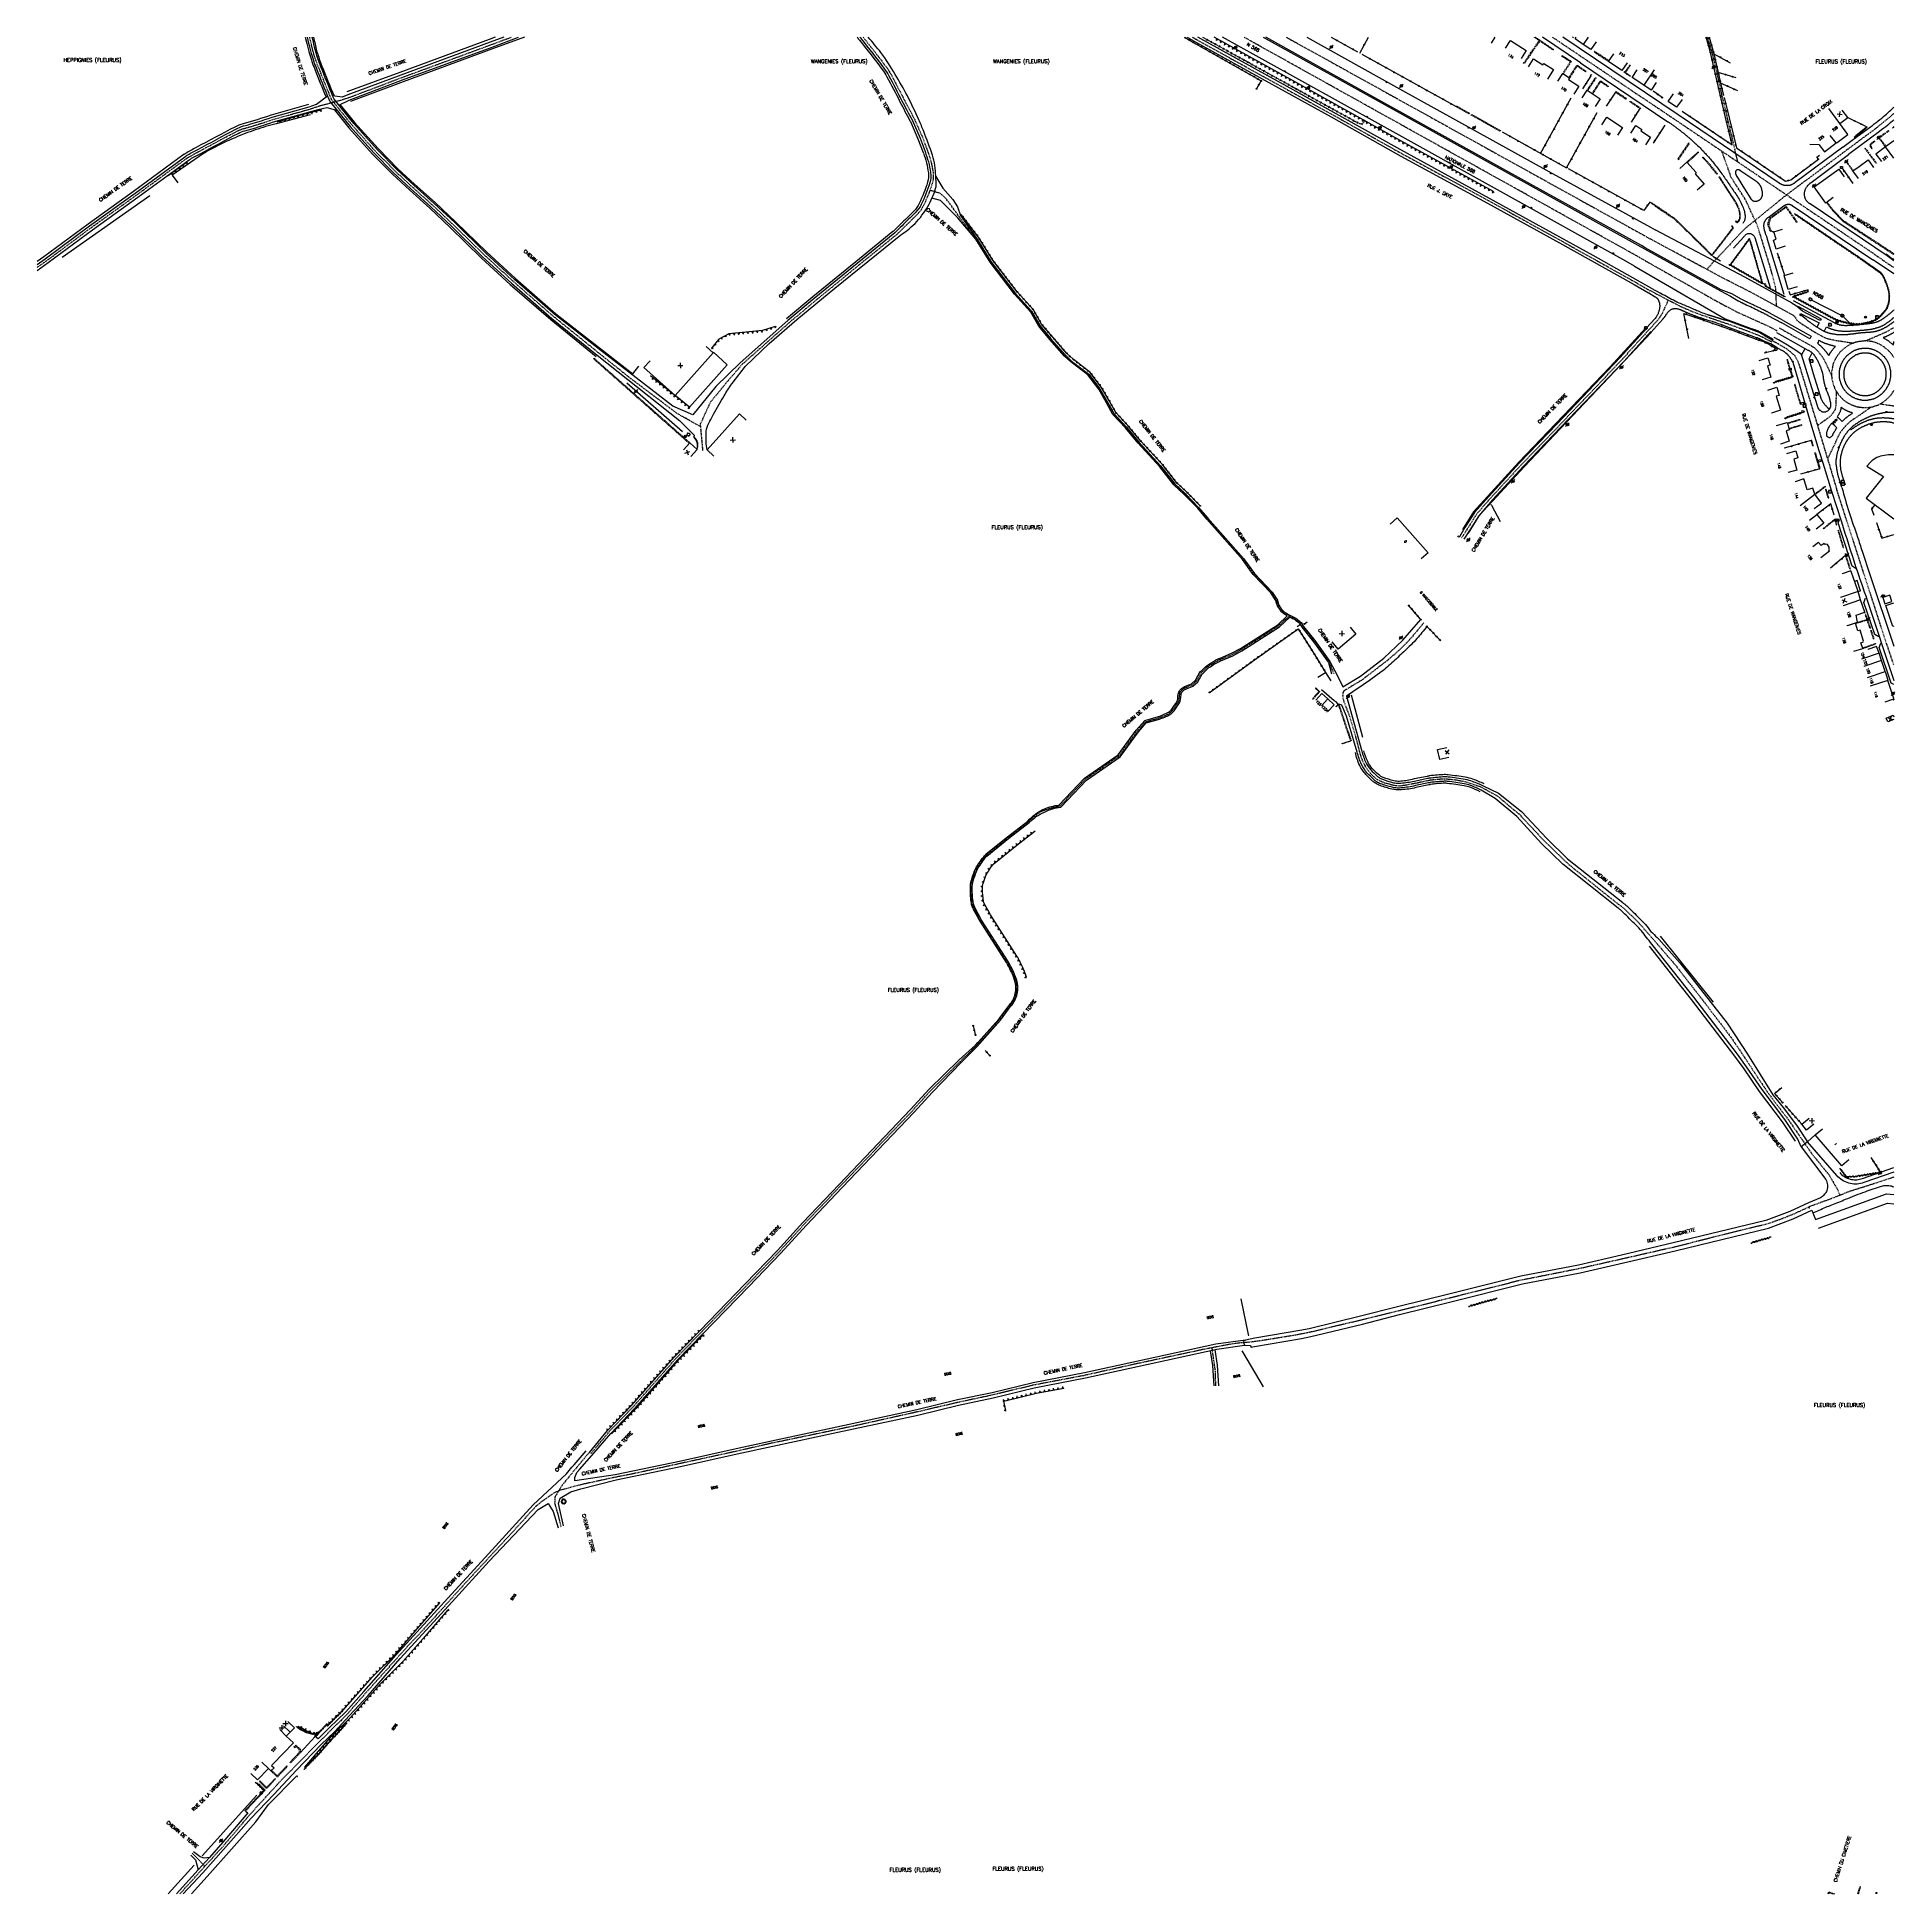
# Model space of a CAD drawing. Header units: millimetres. Extents: x 160000 to 161001, y 127000 to 128000.
import ezdxf
from ezdxf.enums import TextEntityAlignment as Align

# ---------------------------------------------------------------- set-up
doc = ezdxf.new("R2010")
doc.units = ezdxf.units.MM
doc.linetypes.add('DASHED', pattern=[0.75, 0.5, -0.25])
doc.layers.get('0').update_dxf_attribs({"linetype": 'CONTINUOUS'})
for name, color, linetype in [('W0001', 6, 'DASHED'), ('W0008', 7, 'CONTINUOUS'), ('W0017', 7, 'CONTINUOUS'), ('W0100', 7, 'CONTINUOUS'), ('W0112', 1, 'DASHED'), ('W0211', 2, 'CONTINUOUS'), ('W0220', 5, 'DASHED'), ('W0300', 7, 'CONTINUOUS'), ('W0302', 3, 'CONTINUOUS'), ('W0310', 3, 'CONTINUOUS'), ('W0322', 7, 'CONTINUOUS'), ('W0330', 7, 'CONTINUOUS'), ('W0400', 7, 'CONTINUOUS'), ('W0420', 7, 'CONTINUOUS'), ('W0454', 7, 'CONTINUOUS'), ('W0469', 7, 'CONTINUOUS'), ('W0471', 7, 'CONTINUOUS'), ('W0980', 7, 'CONTINUOUS'), ('W0984', 7, 'CONTINUOUS'), ('W0989', 7, 'CONTINUOUS'), ('W0991', 7, 'CONTINUOUS'), ('W1102', 7, 'CONTINUOUS'), ('W1471', 7, 'CONTINUOUS')]:
    doc.layers.add(name, color=color, linetype=linetype)
doc.styles.get("Standard").update_dxf_attribs({"font": 'romans.shx', "width": 0.85})

# ---------------------------------------------------------------- blocks, each defined once
blk = doc.blocks.new('t310o')
at = {"color": 0, "linetype": 'Continuous'}
for centre, start, end in [((-0.5, 0.4), 216.8699, 323.1304), ((0.5, -0.4), 36.8699, 143.1303)]:
    blk.add_arc(centre, 0.625, start, end, dxfattribs=at)
blk = doc.blocks.new('t211o')
at = {"color": 0, "linetype": 'Continuous'}
for p, q in [((-0.3, 0.5), (-0.3, 0)), ((0, 1), (0, 0)), ((0.3, 0.5), (0.3, 0))]:
    blk.add_line(p, q, dxfattribs=at)
blk = doc.blocks.new('t322o')
at = {"color": 0, "linetype": 'Continuous'}
for radius in [0.25, 0.15]:
    blk.add_circle((0, 0), radius, dxfattribs=at)
blk = doc.blocks.new('t991o')
at = {"color": 0, "linetype": 'Continuous'}
for p, q in [((-1, 1), (1, -1)), ((-1, -1), (1, 1))]:
    blk.add_line(p, q, dxfattribs=at)
blk = doc.blocks.new('T471')
for p, q in [((-0.333334, 0.333334), (-0.333334, -0.333334)), ((-0.333334, 0.333334), (0.333334, 0.333334)), ((-0.333334, 0), (0, 0)), ((0.500001, 0.500001), (1.000002, 1.000002)), ((-0.500001, -0.500001), (-1.000002, -1.000002)), ((-0.333334, -0.333334), (0.333334, -0.333334))]:
    blk.add_line(p, q)
blk.add_ellipse((0, 0), major_axis=(0.471405, 0.471405), ratio=1, start_param=5.4977871438, end_param=11.780972451)
blk = doc.blocks.new('t112o')
at = {"color": 0, "linetype": 'Continuous'}
for p, q in [((-0.5, 0.5), (0.5, 0.5)), ((-0.5, -0.5), (-0.5, 0.5)), ((0.5, 0.5), (0.5, -0.5)), ((0.5, -0.5), (-0.5, -0.5))]:
    blk.add_line(p, q, dxfattribs=at)
blk = doc.blocks.new('T300')
for p, q in [((-0.8, 0.5), (-0.9, 0.3)), ((-0.9, 0.3), (-0.9, 0.2)), ((-0.9, 0.2), (-0.7, 0.1)), ((-0.7, 0.6), (-0.8, 0.5)), ((-0.8, -0.1), (-0.7, 0.1)), ((-0.6, 0.7), (-0.7, 0.6)), ((-0.7, 0.1), (-0.7, 0.1)), ((-0.5, 0.7), (-0.6, 0.7)), ((-0.3, 0.6), (-0.5, 0.7)), ((-0.3, 0.6), (-0.2, 0.7)), ((-0.2, 0.6), (-0.3, 0.6)), ((-0.2, 0.7), (-0.1, 0.8)), ((-0.1, 0.8), (0.1, 0.8)), ((0.1, 0.8), (0.2, 0.7)), ((0.2, 0.7), (0.3, 0.6)), ((0.3, 0.6), (0.4, 0.5)), ((0.5, 0.5), (0.3, 0.5)), ((0.4, 0.5), (0.4, 0.5)), ((0.6, 0.4), (0.5, 0.5)), ((0.6, 0.4), (0.7, 0.3)), ((0.7, 0.3), (0.7, 0.2)), ((0.7, 0.2), (0.7, 0.1)), ((0.7, 0.1), (0.7, -0.2)), ((-0.8, -0.2), (-0.8, -0.1)), ((-0.7, -0.3), (-0.8, -0.2)), ((-0.8, -0.2), (-0.8, -0.2)), ((-0.7, -0.4), (-0.7, -0.3)), ((-0.5, -0.5), (-0.7, -0.4)), ((-0.4, -0.5), (-0.5, -0.5)), ((-0.4, -0.5), (-0.3, -0.5)), ((-0.3, -0.5), (-0.3, -0.4)), ((-0.3, -0.6), (-0.3, -0.5)), ((-0.3, -0.5), (-0.3, -0.5)), ((-0.2, -0.7), (-0.3, -0.6)), ((-0.1, -0.8), (-0.2, -0.7)), ((0.1, -0.8), (-0.1, -0.8)), ((0.2, -0.7), (0.1, -0.8)), ((0.3, -0.5), (0.2, -0.5)), ((0.3, -0.6), (0.2, -0.7)), ((0.2, -0.7), (0.2, -0.7)), ((0.5, -0.4), (0.3, -0.5)), ((0.3, -0.5), (0.3, -0.6)), ((0.3, -0.5), (0.3, -0.5)), ((0.6, -0.3), (0.5, -0.4)), ((0.7, -0.2), (0.6, -0.3)), ((0.6, -0.3), (0.6, -0.3))]:
    blk.add_line(p, q)
blk = doc.blocks.new('T400')
for p, q in [((-0.15, 0.3), (0.15, 0.3)), ((-0.15, -0.25), (-0.15, 0.3)), ((-0.15, 0.15), (0.15, 0.15)), ((-0.15, 0), (0.15, 0)), ((0.15, 0.3), (0.15, -0.25)), ((-0.15, -0.15), (0.15, -0.15)), ((-0.15, -0.25), (-0.15, -0.3)), ((-0.15, -0.3), (0.15, -0.3)), ((0.15, -0.3), (0.15, -0.25))]:
    blk.add_line(p, q)
blk = doc.blocks.new('t220o')
at = {"color": 0, "linetype": 'Continuous'}
for p, q in [((-0.25, 0.25), (0.25, 0.25)), ((-0.25, -0.25), (0.25, -0.25))]:
    blk.add_line(p, q, dxfattribs=at)
blk = doc.blocks.new('T454')
for p, q in [((-0.25, 0.25), (0.25, -0.25)), ((-0.25, -0.25), (0.25, 0.25)), ((0.75, 0.75), (0.375, 0.375)), ((-0.375, -0.375), (-0.75, -0.75))]:
    blk.add_line(p, q)
blk.add_ellipse((0, 0), major_axis=(0.354, 0.354), ratio=1, start_param=5.49778714, end_param=11.78097245)
blk = doc.blocks.new('T420')
for p, q in [((0.7, 0.7), (-0.8, 0.7)), ((-0.8, 0.7), (-0.8, -0.8)), ((0.7, 0.7), (0.7, -0.8)), ((0.7, -0.8), (-0.8, -0.8))]:
    blk.add_line(p, q)
blk.add_ellipse((0, 0), major_axis=(-0.53, 0.53), ratio=1, start_param=3.926991, end_param=10.210176)
blk = doc.blocks.new('T1471')
at = {"color": 0, "linetype": 'Continuous', "flags": 128}
blk.add_lwpolyline([(-0.75, -0.5), (-0.75, 0.5), (0.75, 0.5), (0.75, -0.5), (-0.75, -0.5)], dxfattribs=at)
blk = doc.blocks.new('T469')
at = {"color": 0, "linetype": 'Continuous', "flags": 128}
for points in [[(-0.4, 0.4), (0.4, -0.4)], [(-0.4, -0.4), (0.4, 0.4)]]:
    blk.add_lwpolyline(points, dxfattribs=at)
at = {"color": 0, "linetype": 'Continuous'}
blk.add_circle((0, 0), 0.5, dxfattribs=at)

msp = doc.modelspace()

# ---------------------------------------------------------------- linework, layer by layer
at = {"layer": 'W0001'}
msp.add_line((161000, 127875.9), (160997.3, 127877.7), dxfattribs=at)
at = {"layer": 'W0001', "flags": 128}
for points in [[(160000, 127876), (160005.2, 127879.7), (160029, 127897.4), (160053.4, 127914.9), (160080.7, 127934.9, -0.000544), (160081.1, 127935.2, -0.00596), (160086.8, 127938.3, -0.001651), (160107.6, 127949.4, -0.054963), (160111.6, 127950.9, 0.000125), (160111.6, 127950.9, 0.015931), (160126.9, 127955.7), (160146.9, 127961.3), (160151.2, 127962.8), (160163.3, 127966.1), (160167.6, 127967.4), (160196.4, 127978.3), (160244.5, 127996), (160255.3, 128000)], [(160357.2, 127790.3), (160344.9, 127797.2), (160319, 127816.7), (160302.5, 127829.9), (160278.1, 127849.6), (160256.3, 127868.6), (160240.8, 127882.8), (160224, 127899.2), (160213, 127909.5), (160202, 127919.4), (160192.9, 127927.8), (160182.2, 127938.6), (160169.5, 127952.8), (160158.8, 127966.1, -0.038817), (160158.1, 127967.6, -0.004675), (160151.6, 127983.7, -0.019141), (160148.8, 127991.7, -0.029422), (160147.5, 127997.2), (160146.8, 128000)], [(160444.9, 128000, -0.009186), (160457.2, 127984.1, -0.038649), (160459.9, 127979.9, -0.003599), (160466.9, 127966.5, 0.004689), (160472.4, 127956.1), (160476.8, 127946.2), (160479.5, 127938.9, -0.055216), (160482.5, 127927.4, -0.111041), (160482, 127921.1, -0.038269), (160477.4, 127909.4, -0.08467), (160473.9, 127904.5, -0.00044), (160466.8, 127897.5, -0.000818), (160462.9, 127893.7), (160442.5, 127877.2), (160419.4, 127858.3), (160405.2, 127846.4), (160379.6, 127823.7), (160371.7, 127814.5), (160362.5, 127803.3), (160357.1, 127791.5), (160358.4, 127777.5)], [(160298.2, 127237.1), (160308, 127248.8), (160320.9, 127262.2), (160344, 127288.4), (160357.7, 127302.5), (160382.2, 127327.7), (160399.6, 127345.8), (160413.2, 127360.8), (160432.7, 127381.3), (160471.2, 127421.6), (160481.3, 127432.7), (160497.3, 127448.4), (160506.9, 127457.9), (160507.1, 127458.2), (160518.5, 127471), (160524.2, 127478.7), (160524.7, 127479.3, 0.072674), (160526.2, 127481.5, 0.054581), (160527.3, 127484.8, 0.063171), (160527.6, 127488.4, 0.063368), (160527.1, 127491.9, 0.013687), (160525.8, 127495.5, 0.021492), (160524.8, 127497.6, 0.001176), (160523.2, 127500.8, 0.007162), (160522.9, 127501.3, 0.003945), (160522.6, 127501.9), (160508.3, 127524.2), (160507, 127526.3, -0.025885), (160504.4, 127531.4, -0.06717), (160503.7, 127533.6, -0.038878), (160503.1, 127541.4, -0.069993), (160503.7, 127545.8, -0.027825), (160505.4, 127550.8, -0.046066), (160506.9, 127553.6, -0.015016), (160509.1, 127556.8, -0.023474), (160510.6, 127558.8, -0.017159), (160511.1, 127559.3, -0.024031), (160511.5, 127559.6), (160523, 127569), (160533.9, 127577.4), (160537.6, 127580.7), (160540.4, 127582.8), (160543.3, 127584), (160547.5, 127585.3), (160550.8, 127585.8), (160564.6, 127600.4), (160582.7, 127612.9), (160592.5, 127626.3), (160596.9, 127631.3), (160604.2, 127633.4), (160605, 127633.7, 0.055688), (160609.7, 127635.8, 0.098521), (160611.7, 127637.7, 0.026733), (160614.5, 127641.9, 0.08066), (160615.1, 127643.4), (160615.2, 127644.8), (160615.4, 127646, -0.118729), (160616.1, 127647.9, -0.10564), (160617.8, 127649.4, -0.00703), (160618.7, 127649.8), (160622.1, 127651.2), (160624.5, 127653.3), (160627, 127657.8), (160627.6, 127658.3, -0.006316), (160630.6, 127661, -0.041663), (160631.2, 127661.5, -0.007119), (160635.3, 127663.9, -0.021267), (160636.7, 127664.7, -0.000049), (160637.3, 127664.9), (160643.6, 127667.5), (160648.5, 127670.2), (160668.6, 127683), (160674.4, 127688.3)]]:
    msp.add_lwpolyline(points, format="xyb", dxfattribs=at)
for points in [[(160622.3, 128000), (160625.1, 127998.4), (160660.5, 127978.8), (160697.5, 127958.4), (160735.2, 127937.2), (160781.9, 127911.9), (160820.6, 127890.5), (160860.9, 127868), (160868.6, 127863.5)], [(160863, 127881.4), (160650, 128000)], [(160672.8, 128000), (160868.8, 127891.4)], [(160916, 127932.7), (160907.3, 127969.5), (160904.7, 127981.3), (160902.1, 127991.8), (160899.7, 128000)], [(161000, 127959), (160998.4, 127957.5), (160989.9, 127950.6), (160974, 127938.8), (160974, 127938.8)], [(160936.9, 127855), (160936.3, 127865.5), (160933.7, 127875.2), (160926.6, 127898.4), (160920.1, 127912.5), (160912.4, 127924.5), (160907.4, 127938.6)], [(160698.5, 127657.1), (160695.9, 127663.5), (160689.4, 127672.5), (160684.1, 127679.3), (160682, 127681.7), (160681.4, 127683), (160680.1, 127684.8), (160678.4, 127686.2), (160676.1, 127687.4), (160673.2, 127689), (160670.6, 127690.8), (160669.3, 127692.5), (160668.2, 127694.3), (160667.6, 127696.9), (160664.8, 127701), (160655.4, 127711), (160649.5, 127719.1), (160630.3, 127740.7), (160625.3, 127746.5), (160618, 127754), (160612.5, 127759.2), (160604.9, 127769), (160593.2, 127781.5), (160586.3, 127789.9), (160579.7, 127797), (160576.2, 127803.3), (160572, 127810.6), (160566.1, 127818.3), (160556.9, 127825.4), (160553.5, 127828.6), (160545.8, 127837.4), (160539.8, 127844.5), (160535.4, 127852.2), (160526.6, 127862), (160513.5, 127879), (160505.7, 127891.5), (160504.9, 127892.7), (160498.6, 127900.6), (160495.6, 127904.7), (160492.2, 127909.5), (160489.1, 127913.6), (160486.3, 127915.9), (160480.8, 127917.6)], [(160942.2, 127915.1), (160919.5, 127896.7), (160899.2, 127875)], [(160942.7, 127851.9), (160946.2, 127850.1), (160948, 127847.3), (160950, 127845.9), (160952.1, 127844.5), (160954.9, 127842.7), (160956.7, 127841.6), (160961.1, 127839.1), (160963.1, 127838.1), (160965.8, 127837.3), (160969, 127836.7), (160978.2, 127835.3)], [(160868, 127842.4), (160853.5, 127826.3), (160819.7, 127790.8), (160799.5, 127769.9), (160782.8, 127751.8), (160775.3, 127743.2), (160770.2, 127735.1), (160767.2, 127730.3)], [(160938.2, 127843.5), (160945.8, 127839.2), (160952.8, 127835.4), (160957.2, 127832.8), (160959.1, 127830.9), (160961.1, 127828.4), (160962.8, 127825.6), (160966.5, 127817.6)], [(160984.5, 127836.4), (160993.2, 127840.1), (160996.8, 127841.8), (160999.4, 127843.4), (161000, 127843.6)], [(160934.6, 127836.6), (160937.4, 127835.1), (160942.5, 127832), (160944.7, 127830.3), (160946.4, 127828.7), (160948.3, 127825.5), (160949.5, 127821.8), (160951.9, 127813.9), (160955.5, 127802.1), (160966.5, 127765.6), (160969.2, 127756.5)], [(161000, 127827.5), (161000, 127827.5), (160999.8, 127827.8), (160999.7, 127828.1), (160999.5, 127828.3), (160999.3, 127828.6), (160999.1, 127828.9), (160998.9, 127829.2), (160998.7, 127829.4), (160998.5, 127829.7), (160998.3, 127830), (160998, 127830.2), (160997.8, 127830.5), (160997.5, 127830.8), (160997.3, 127831), (160997.1, 127831.2), (160996.8, 127831.4), (160996.6, 127831.6), (160996.4, 127831.8), (160996.2, 127832), (160995.9, 127832.2), (160995.7, 127832.4), (160995.4, 127832.6), (160995.2, 127832.8), (160994.9, 127833), (160994.7, 127833.2), (160994.4, 127833.3), (160994.2, 127833.5), (160993.9, 127833.7), (160993.6, 127833.9), (160993.4, 127834), (160993.1, 127834.2), (160992.8, 127834.3), (160992.5, 127834.5), (160992.2, 127834.6), (160991.9, 127834.8), (160991.6, 127834.9), (160991.3, 127835), (160991, 127835.2), (160990.7, 127835.3), (160990.4, 127835.4), (160990.1, 127835.5), (160989.8, 127835.6), (160989.4, 127835.7), (160989.1, 127835.8), (160988.7, 127835.9), (160988.4, 127836), (160988.1, 127836.1), (160987.7, 127836.1), (160987.4, 127836.2), (160987.1, 127836.2), (160986.7, 127836.3), (160986.4, 127836.3), (160986.1, 127836.3), (160985.7, 127836.3), (160985.4, 127836.4), (160985.1, 127836.4), (160984.8, 127836.4), (160984.5, 127836.4), (160984.1, 127836.4), (160983.8, 127836.3), (160983.5, 127836.3), (160983.2, 127836.3), (160982.9, 127836.3), (160982.6, 127836.3), (160982.3, 127836.2), (160982, 127836.2), (160981.7, 127836.2), (160981.4, 127836.1), (160981, 127836.1), (160980.7, 127836), (160980.3, 127835.9), (160980, 127835.8), (160979.7, 127835.8), (160979.4, 127835.7), (160979.1, 127835.6), (160978.8, 127835.5), (160978.5, 127835.4), (160978.2, 127835.3), (160978, 127835.2), (160977.7, 127835.1), (160977.5, 127835), (160977.2, 127834.9), (160976.9, 127834.8), (160976.6, 127834.6), (160976.1, 127834.4), (160975.8, 127834.2), (160975.5, 127834), (160975.3, 127833.8), (160975, 127833.7), (160974.8, 127833.5), (160974.6, 127833.4), (160974.3, 127833.2), (160974.1, 127833), (160973.9, 127832.9), (160973.6, 127832.7), (160973.4, 127832.5), (160973.1, 127832.3), (160972.9, 127832.1), (160972.6, 127831.9), (160972.4, 127831.7), (160972.1, 127831.5), (160971.9, 127831.2), (160971.6, 127831), (160971.4, 127830.7), (160971.1, 127830.5), (160970.9, 127830.2), (160970.7, 127830), (160970.5, 127829.7), (160970.3, 127829.5), (160970.1, 127829.2), (160969.9, 127829), (160969.7, 127828.7), (160969.6, 127828.5), (160969.4, 127828.2), (160969.2, 127827.9), (160969, 127827.7), (160968.9, 127827.4), (160968.7, 127827.1), (160968.6, 127826.8), (160968.4, 127826.6), (160968.3, 127826.3), (160968.1, 127826), (160968, 127825.7), (160967.9, 127825.4), (160967.8, 127825.1), (160967.6, 127824.8), (160967.5, 127824.5), (160967.4, 127824.2), (160967.3, 127823.9), (160967.2, 127823.6), (160967.2, 127823.3), (160967.1, 127823), (160967, 127822.7), (160966.9, 127822.3), (160966.9, 127822), (160966.8, 127821.7), (160966.7, 127821.4), (160966.7, 127821.1), (160966.6, 127820.8), (160966.6, 127820.4), (160966.6, 127820.1), (160966.5, 127819.8), (160966.5, 127819.5), (160966.5, 127819.1), (160966.5, 127818.8), (160966.5, 127818.5), (160966.5, 127818.1), (160966.5, 127817.8), (160966.5, 127817.5), (160966.5, 127817.1), (160966.6, 127816.8), (160966.6, 127816.4), (160966.6, 127816.1), (160966.7, 127815.8), (160966.7, 127815.5), (160966.8, 127815.2), (160966.9, 127814.9), (160966.9, 127814.6), (160967, 127814.3), (160967.1, 127814), (160967.2, 127813.7), (160967.3, 127813.4), (160967.3, 127813.1), (160967.4, 127812.8), (160967.5, 127812.5), (160967.7, 127812.2), (160967.8, 127811.9), (160967.9, 127811.6), (160968, 127811.3), (160968.1, 127811), (160968.3, 127810.7), (160968.4, 127810.4), (160968.6, 127810.1), (160968.7, 127809.8), (160968.9, 127809.6), (160969, 127809.3), (160969.2, 127809), (160969.4, 127808.7), (160969.6, 127808.5), (160969.7, 127808.2), (160969.9, 127807.9), (160970.1, 127807.7), (160970.3, 127807.4), (160970.5, 127807.1), (160970.7, 127806.9), (160971, 127806.6), (160971.2, 127806.4), (160971.4, 127806.2), (160971.6, 127805.9), (160971.8, 127805.7), (160972.1, 127805.5), (160972.3, 127805.2), (160972.6, 127805), (160972.8, 127804.8), (160973, 127804.6), (160973.3, 127804.4), (160973.6, 127804.2), (160973.8, 127804), (160974.1, 127803.8), (160974.3, 127803.7), (160974.6, 127803.5), (160974.9, 127803.3), (160975.1, 127803.1), (160975.4, 127803), (160975.7, 127802.8), (160976, 127802.7), (160976.3, 127802.5), (160976.6, 127802.4), (160976.8, 127802.2), (160977.1, 127802.1), (160977.4, 127802), (160977.7, 127801.8), (160978.1, 127801.7), (160978.4, 127801.6), (160978.7, 127801.5), (160979, 127801.4), (160979.3, 127801.3), (160979.6, 127801.2), (160979.9, 127801.1), (160980.2, 127801), (160980.5, 127801), (160980.9, 127800.9), (160981.2, 127800.8), (160981.5, 127800.8), (160981.8, 127800.7), (160982.1, 127800.7), (160982.4, 127800.7), (160982.8, 127800.6), (160983.1, 127800.6), (160983.4, 127800.6), (160983.7, 127800.6), (160984, 127800.6), (160984.4, 127800.6), (160984.7, 127800.6), (160985, 127800.6), (160985.3, 127800.6), (160985.7, 127800.6), (160986, 127800.6), (160986.3, 127800.6), (160986.6, 127800.7), (160987, 127800.7), (160987.3, 127800.8), (160987.6, 127800.8), (160987.9, 127800.9), (160988.2, 127800.9), (160988.6, 127801), (160988.9, 127801.1), (160989.2, 127801.2), (160989.5, 127801.3), (160989.9, 127801.4), (160990.2, 127801.5), (160990.5, 127801.6), (160990.8, 127801.7), (160991.1, 127801.8), (160991.5, 127801.9), (160991.8, 127802.1), (160992.1, 127802.2), (160992.4, 127802.4), (160992.7, 127802.6), (160993, 127802.7), (160993.3, 127802.9), (160993.6, 127803.1), (160993.9, 127803.3), (160994.1, 127803.4), (160994.4, 127803.6), (160994.7, 127803.8), (160994.9, 127804), (160995.2, 127804.2), (160995.4, 127804.4), (160995.6, 127804.6), (160995.9, 127804.8), (160996.1, 127805), (160996.4, 127805.2), (160996.6, 127805.4), (160996.8, 127805.6), (160997, 127805.8), (160997.3, 127806.1), (160997.5, 127806.3), (160997.7, 127806.5), (160997.9, 127806.7), (160998.1, 127807), (160998.3, 127807.2), (160998.5, 127807.5), (160998.7, 127807.7), (160998.9, 127808), (160999, 127808.2), (160999.2, 127808.5), (160999.4, 127808.7), (160999.6, 127809), (160999.7, 127809.3), (160999.9, 127809.5), (161000, 127809.7)], [(160969, 127809.4), (160968.7, 127801.6), (160968.3, 127799.3), (160966.4, 127796.5), (160963.8, 127794.3), (160958.9, 127790.9)], [(160987.8, 127800.8), (160980, 127795.4), (160976.5, 127793), (160974.1, 127790.9), (160971.2, 127787.2), (160969.6, 127784.3), (160968.3, 127781.3), (160964.3, 127772.9)], [(161000, 127801.3), (161000, 127801.3), (160992.4, 127802.4)], [(161000, 127661.9), (160995.6, 127674.8), (160969.2, 127756.5)], [(160746.8, 127684.6), (160740.7, 127677.3), (160737.5, 127673.7), (160732.2, 127668.6), (160727.3, 127664.4), (160718.3, 127657.5), (160713.2, 127653.6), (160703.6, 127647.8), (160703.1, 127645.9), (160703.2, 127644.3), (160703.6, 127642.7), (160706.1, 127636.2), (160706.7, 127634.5), (160709.9, 127623.9), (160713, 127612.1), (160715.3, 127607.2), (160718.4, 127603.1), (160721.7, 127600.2), (160725.6, 127598.5), (160730.3, 127597.2), (160733.6, 127596.8), (160737.2, 127597.3), (160743.4, 127598.5), (160750.5, 127600), (160756.5, 127600.6), (160759.5, 127600.5), (160764.5, 127600), (160769.4, 127599), (160776.7, 127596.6), (160780.3, 127594.8), (160786.8, 127591.1), (160793.5, 127585.4), (160798.3, 127581.5), (160811.6, 127567.2), (160823.1, 127556.1), (160827.7, 127552.2), (160851.9, 127532.8), (160854.4, 127531), (160862.9, 127522.7), (160872, 127512.3), (160882.3, 127500.3), (160896.8, 127481.7), (160912.1, 127461.6), (160917.6, 127453.5), (160922, 127446.9), (160928, 127437.7), (160932.5, 127431), (160943.6, 127416.4), (160946.8, 127411.7), (160950.3, 127406.7), (160955.9, 127398.5), (160965.1, 127387.2), (160969.6, 127379.4), (160970.2, 127377.9), (160971.1, 127376.3)], [(161000, 127386), (160985.3, 127381.2), (160976.4, 127378.4), (160966.5, 127374.5), (160955.3, 127370.4), (160946.9, 127366.5), (160940.1, 127363.7), (160931.7, 127360.7), (160919.7, 127357.9), (160881.2, 127348.2), (160853.5, 127341.9), (160829.5, 127336.5), (160798.7, 127330.4), (160744.2, 127316.7), (160722.2, 127311.3), (160709.2, 127308.1), (160685.2, 127302.4), (160677.7, 127300.9), (160658.4, 127297.8), (160652.7, 127297.1), (160647.8, 127296.7), (160643.7, 127296.2), (160638.3, 127295.2), (160627.1, 127293), (160591.2, 127285.3), (160563.5, 127279.1), (160536.1, 127273.9), (160514.2, 127268.6), (160495.1, 127264.5), (160473.7, 127259.5), (160441.4, 127252.3), (160430.2, 127249.9), (160395.1, 127242.6), (160376.3, 127238.3), (160320.3, 127226.1), (160311, 127224.3), (160300.4, 127222), (160292.2, 127220.2), (160281.8, 127217.4), (160278.3, 127215.9), (160271.9, 127211.4), (160268.3, 127208.4), (160254.8, 127193.5), (160232.9, 127169.9), (160210, 127144.5), (160201.2, 127135.2), (160176.9, 127108.1), (160167, 127096.8), (160158.3, 127088.2)], [(160634.8, 127273.6), (160634.6, 127281.8), (160633.9, 127286.5), (160632.9, 127293.5), (160632.8, 127294.1)], [(160297.4, 127237.8), (160290.2, 127229.2), (160282.6, 127219.9), (160278.9, 127213.8), (160278.7, 127210.4), (160280.3, 127205), (160282.1, 127197.5)], [(160076.9, 127000), (160088.4, 127012.7), (160100, 127025.5), (160106.9, 127033.6), (160114.3, 127042.4), (160130.9, 127060.6), (160151.9, 127081.9), (160158.3, 127088.2)], [(160083.5, 127021.9), (160090.4, 127014.9)]]:
    msp.add_lwpolyline(points, dxfattribs=at)
at = {"layer": 'W0001'}
for points in [[(160816.2, 128000), (160860.3, 127970.3), (160876.3, 127959.6), (160961.2, 127902.3), (160988.6, 127883.8), (160997.3, 127877.7)], [(160974, 127938.8), (160942.2, 127915.1)], [(160942.7, 127851.9), (160922.1, 127863.1), (160906.7, 127870.9), (160868.8, 127891.4)], [(160863, 127881.4), (160903.7, 127858.3), (160915.3, 127852.1), (160933.5, 127843.9), (160937.3, 127841.7)], [(160884.4, 127855.3), (160871.7, 127861.9), (160868.7, 127863.6)], [(160878.1, 127857.3), (160878.5, 127858.3)], [(160868.1, 127842.4), (160870.8, 127845.4), (160873.4, 127848.3), (160875.3, 127851.2), (160878.1, 127857.3)], [(160934.2, 127835.8), (160930.7, 127837.7), (160927.6, 127839.2), (160924.1, 127840.6), (160914.4, 127844.2), (160896.8, 127850.2), (160894.1, 127851.2), (160890.7, 127852.5), (160887.7, 127853.8), (160885.4, 127854.8), (160884.4, 127855.3)]]:
    msp.add_lwpolyline(points, dxfattribs=at)
at = {"layer": 'W0008', "flags": 128}
for points in [[(160145.4, 128000), (160146.2, 127996.9, 0.029158), (160147.6, 127991.3, 0.019144), (160150.4, 127983.2, 0.004675), (160156.9, 127967.1, 0.04056), (160157.8, 127965.3), (160168.5, 127951.9), (160181.3, 127937.7), (160192, 127926.9), (160201.1, 127918.5), (160212.1, 127908.6), (160223.1, 127898.3), (160239.9, 127881.8), (160255.4, 127867.6), (160277.2, 127848.6), (160301.7, 127828.8), (160318.2, 127815.7), (160346, 127793.5), (160353.9, 127785.7), (160353.7, 127784.8)], [(160443.1, 128000, -0.007618), (160443.8, 127999.2, -0.009201), (160456.1, 127983.3, -0.038649), (160458.7, 127979.3, -0.003599), (160465.7, 127965.8, 0.004668), (160471.2, 127955.5), (160475.5, 127945.7), (160478.2, 127938.4, -0.055212), (160481.2, 127927.2, -0.110997), (160480.7, 127921.5, -0.038269), (160476.2, 127910, -0.08467), (160472.9, 127905.4, -0.00044), (160465.8, 127898.5, -0.000808), (160462, 127894.7), (160441.6, 127878.2), (160418.5, 127859.3), (160404.3, 127847.5), (160378.7, 127824.7), (160365.5, 127811.8), (160353.2, 127796.7), (160342.3, 127801.3), (160302.8, 127831.8), (160278.9, 127850.6), (160257.1, 127869.6), (160241.7, 127883.7), (160224.9, 127900.2), (160213.9, 127910.5), (160202.9, 127920.4), (160193.8, 127928.7), (160183.1, 127939.5), (160170.5, 127953.6), (160160, 127966.7, -0.04056), (160159.3, 127968.1, -0.004675), (160152.8, 127984.1, -0.019144), (160150.1, 127992, -0.029158), (160148.8, 127997.5), (160148.1, 128000)], [(160360.8, 127777.7, -0.048186), (160360.3, 127786.7, -0.098026), (160361.3, 127791, -0.01625), (160364.3, 127797, -0.009488), (160370, 127806.9, -0.021946), (160374.2, 127813.3, -0.010431), (160381.3, 127822.6), (160394.3, 127835), (160409.2, 127847.9), (160429.7, 127864.9), (160465.1, 127893.5, 0.064038), (160473.8, 127900.8, 0.064038), (160480.4, 127910.1, 0.028906), (160482.6, 127914.8, 0.028906), (160484.2, 127919.7, 0.027853), (160483.5, 127930.9, 0.054229), (160482.2, 127936.5, 0.007142), (160477.5, 127949.3, 0.014612), (160474.9, 127955.5, 0.013101), (160468.7, 127968.4, 0.014174), (160462.2, 127980, 0.026079), (160454.4, 127991.7, 0.029379), (160447.5, 128000, 0.029379)], [(160000, 127877.6), (160004.4, 127880.7), (160028.2, 127898.4), (160052.7, 127916), (160080, 127936, -0.00063), (160080.5, 127936.3, -0.00596), (160086.2, 127939.4, -0.001651), (160107, 127950.5, -0.054963), (160111.2, 127952.2, 0.015968), (160126.5, 127956.9), (160146.5, 127962.5), (160150.5, 127963.9), (160156.3, 127968.4)], [(160000, 127874.3), (160006, 127878.6), (160029.8, 127896.3), (160054.2, 127913.8), (160081.8, 127934, -0.00596), (160087.5, 127937.1, -0.001651), (160108.2, 127948.2, -0.054963), (160111.9, 127949.6, 0.015968), (160127.3, 127954.4), (160151.3, 127961), (160156.1, 127962.2), (160161.7, 127960.5)], [(160972.5, 127940.8), (160977.5, 127944.5), (160987.4, 127951.8, 0.0178), (160995.4, 127958.1, 0.012196), (161000, 127962.3, 0.0227)], [(161000, 127955.5, -0.010239), (160996.7, 127952.7, -0.011), (160992.3, 127949.3), (160977, 127937.9), (160975.5, 127936.8), (160975.5, 127936.8)], [(160484, 127925), (160487.8, 127918.8), (160493.1, 127912.6), (160495.7, 127908.6), (160497.3, 127904), (160506, 127891.7), (160513.7, 127879.2), (160526.8, 127862.2), (160535.6, 127852.4), (160540, 127844.7), (160546, 127837.6), (160553.8, 127828.8), (160557.1, 127825.6), (160566.4, 127818.5), (160572.3, 127810.7), (160576.5, 127803.4), (160580, 127797.1), (160586.6, 127790.1), (160593.5, 127781.7), (160605.1, 127769.2), (160612.7, 127759.4), (160618.3, 127754.2), (160625.5, 127746.7), (160630.5, 127740.9), (160649.8, 127719.3), (160655.6, 127711.2), (160665.1, 127701.2), (160668, 127696.8, 0.066416), (160668.9, 127694, 0.066416), (160670.5, 127691.6, 0.06291), (160672.1, 127690.2, 0.039169), (160675, 127688.5), (160676.4, 127687.9, -0.04695), (160677.9, 127687.1, -0.027662), (160680.1, 127685.4, -0.062156), (160680.9, 127684.6, -0.04501), (160681.6, 127683.4), (160682, 127682.7), (160688.2, 127675), (160696.2, 127663.7), (160700.4, 127656)], [(160297.4, 127237.8), (160307.2, 127249.6), (160320, 127263), (160343.1, 127289.2), (160356.9, 127303.2), (160381.4, 127328.5), (160398.8, 127346.6), (160412.4, 127361.6), (160431.9, 127382.1), (160470.4, 127422.4), (160480.5, 127433.4), (160496.5, 127449.2), (160505.4, 127457.2), (160506.7, 127458.6), (160518.1, 127471.3), (160523.8, 127479.1), (160524.3, 127479.6, 0.072674), (160525.7, 127481.7, 0.054581), (160526.8, 127484.9, 0.063178), (160527.1, 127488.4, 0.063178), (160526.6, 127491.7, 0.013647), (160525.3, 127495.3, 0.021492), (160524.3, 127497.4, 0.001176), (160522.7, 127500.5, 0.007005), (160522.5, 127501, 0.003863), (160522.1, 127501.6), (160507.9, 127523.9), (160506.6, 127526, -0.025885), (160503.9, 127531.2, -0.06717), (160503.2, 127533.5, -0.038878), (160502.6, 127541.4, -0.069993), (160503.2, 127546, -0.027825), (160504.9, 127551, -0.046066), (160506.4, 127553.9, -0.015016), (160508.6, 127557.1, -0.023474), (160510.3, 127559.1, -0.017159), (160510.8, 127559.7, -0.024031), (160511.2, 127560.1), (160522.7, 127569.4), (160533.6, 127577.8, -0.058209), (160537.7, 127581.6, -0.058209), (160542.5, 127584.5, -0.041431), (160546.3, 127585.7, -0.041431), (160550.2, 127586.4), (160564.1, 127601), (160582.2, 127613.5), (160592, 127626.8), (160596.5, 127632), (160603.9, 127634.1), (160604.7, 127634.4, 0.055688), (160609.3, 127636.5, 0.098521), (160611.1, 127638.1, 0.026733), (160613.9, 127642.3, 0.077506), (160614.3, 127643.5), (160614.4, 127644.9), (160614.6, 127646.1, -0.118729), (160615.5, 127648.3, -0.10706), (160617.4, 127650, -0.007304), (160618.4, 127650.5), (160621.7, 127651.8), (160623.9, 127653.7), (160626.4, 127658.3), (160627.1, 127658.8, -0.006316), (160630.1, 127661.6, -0.041663), (160630.8, 127662.1, -0.007119), (160634.9, 127664.6, -0.021464), (160636.4, 127665.3, -0.00005), (160637.1, 127665.6), (160643.3, 127668.2), (160648.1, 127670.8), (160668.2, 127683.6), (160673.3, 127688.3, -0.022774), (160671.5, 127689.4, -0.06291), (160669.8, 127691, -0.066416), (160668.1, 127693.6, -0.066416), (160667.1, 127696.6), (160664.4, 127700.7), (160655, 127710.7), (160649.1, 127718.7), (160629.9, 127740.4), (160625.1, 127746.3), (160617.8, 127753.8), (160612.2, 127758.9), (160604.6, 127768.7), (160593, 127781.3), (160586.1, 127789.7), (160579.4, 127796.8), (160575.9, 127803.1), (160571.8, 127810.4), (160565.9, 127818.1), (160556.7, 127825.1), (160553.3, 127828.3), (160545.5, 127837.2), (160539.5, 127844.4), (160535.1, 127852), (160526.3, 127861.7), (160513.2, 127878.9), (160505.5, 127891.3), (160495.7, 127903), (160491.1, 127907.6), (160486.6, 127912), (160481.9, 127913.4)], [(160927.8, 127837.5, 0.019242), (160933.7, 127835, -0.017389)], [(160966.5, 127755.6), (160971.8, 127739, 0.0028), (160979.4, 127714.9, 0.0001), (160985.6, 127696.8), (161000, 127653.5)], [(160972, 127757.5, 0.023241), (160980.5, 127730.8, 0.0002), (160982.9, 127723.2), (160987, 127710.7), (161000, 127672)], [(160298.7, 127236.1), (160308.9, 127248), (160321.8, 127261.4), (160344.9, 127287.6), (160358.6, 127301.6), (160383.1, 127326.9), (160400.5, 127345), (160414.1, 127360), (160433.6, 127380.4), (160472.1, 127420.8), (160482.2, 127431.8), (160497.6, 127447.8), (160506.2, 127456.4), (160518.9, 127470.6), (160524.6, 127478.4), (160525.1, 127478.9, 0.072674), (160526.6, 127481.2, 0.054581), (160527.8, 127484.7, 0.063178), (160528.2, 127488.4, 0.063178), (160527.6, 127492.1, 0.013647), (160526.3, 127495.6, 0.021492), (160525.3, 127497.9, 0.001176), (160523.7, 127501, 0.007005), (160523.4, 127501.5, 0.003863), (160523, 127502.1), (160508.7, 127524.4), (160507.5, 127526.6, -0.025885), (160504.9, 127531.6, -0.06717), (160504.2, 127533.7, -0.038878), (160503.6, 127541.4, -0.069993), (160504.2, 127545.7, -0.027825), (160505.9, 127550.6, -0.046066), (160507.3, 127553.3, -0.015016), (160509.5, 127556.5, -0.023474), (160511, 127558.5, -0.017159), (160511.5, 127558.9), (160523.3, 127568.6), (160534.2, 127577, -0.041961), (160538.1, 127580.2, -0.041961), (160542.5, 127582.7, -0.038537), (160546.8, 127584.4, -0.038537), (160551.3, 127585.3), (160565.1, 127599.8), (160583.3, 127612.4), (160593.1, 127625.9), (160597.3, 127630.7), (160604.4, 127632.7), (160605.2, 127633, 0.055688), (160610.1, 127635.2, 0.098521), (160612.3, 127637.2, 0.026733), (160615.2, 127641.5, 0.077506), (160615.8, 127643.2), (160615.9, 127644.7), (160616.1, 127645.9, -0.118729), (160616.7, 127647.5, -0.10706), (160618.2, 127648.7, -0.007304), (160619, 127649.1), (160622.5, 127650.5), (160625.1, 127652.8), (160627.6, 127657.3), (160628.1, 127657.7, -0.006316), (160631.1, 127660.5, -0.041663), (160631.6, 127660.8, -0.007119), (160635.7, 127663.3, -0.021464), (160637.1, 127664, -0.00005), (160637.6, 127664.2), (160644, 127666.9), (160648.9, 127669.5), (160669.1, 127682.4), (160674.7, 127687.6), (160675.4, 127687.2, 0.052577), (160676, 127687, -0.04695), (160677.3, 127686.3, -0.027662), (160679.5, 127684.7, -0.062156), (160680.1, 127684.1, -0.04501), (160680.8, 127683), (160681.2, 127682.2), (160687.4, 127674.4), (160695.5, 127663.2), (160697.1, 127657.2)], [(160748.5, 127682.7, -0.012465), (160743.1, 127676.1, -0.023191), (160740, 127672.8, -0.002836), (160736, 127669, -0.001778), (160729.7, 127663, -0.026438), (160723, 127657.5, -0.017117), (160712.1, 127649.8), (160705.2, 127645.1), (160713.5, 127615.5, 0.060619), (160715.6, 127609.4, 0.076827), (160718.3, 127605.4, 0.016163), (160721.6, 127602.1, 0.041826), (160722.8, 127601.2, 0.060705), (160724.5, 127600.3, 0.023712), (160730.5, 127598.5, 0.077484), (160733.5, 127598.2, 0.038949), (160740.8, 127599.2), (160741.9, 127599.4), (160748.9, 127600.9, -0.009964), (160749.4, 127601, -0.007433), (160750.1, 127601.1, -0.010311), (160753.2, 127601.4, -0.008177), (160757.1, 127601.8, -0.045478), (160759.9, 127601.7, -0.011796), (160769.1, 127600.4, -0.046722), (160772.9, 127599.3, -0.026657), (160778.8, 127596.8), (160787.1, 127592.9), (160799.5, 127583), (160813.1, 127568.5), (160824.3, 127557.5), (160854, 127533.9, -0.000856), (160855.1, 127533, -0.013808), (160855.3, 127532.9, -0.01084), (160856.9, 127531.4, -0.002227), (160863.9, 127524.5, -0.022385), (160866.9, 127521.2, 0.062082), (160873.5, 127514.3), (160884.8, 127501.4), (160910.3, 127469), (160921.2, 127452.3), (160934.8, 127430.3), (160940.4, 127423.6), (160947.6, 127414.1), (160953.5, 127405.1)], [(160950, 127402.3), (160948.3, 127406.5), (160941.3, 127417), (160929, 127433.2), (160920.7, 127445.4), (160915.7, 127452.3), (160892.3, 127482.9), (160869.6, 127511.6, 0.013449), (160864, 127518.7, 0.022385), (160861.2, 127521.7, 0.002227), (160854.2, 127528.6, 0.01084), (160852.7, 127530, 0.013808), (160852.7, 127530, 0.000856), (160851.6, 127530.9), (160821.7, 127554.6), (160810.3, 127565.8), (160796.9, 127580.2), (160785.3, 127590), (160777.7, 127594.5, 0.026657), (160772, 127597, 0.046722), (160768.6, 127597.9, 0.011796), (160759.6, 127599.2, 0.045478), (160757.2, 127599.2, 0.008177), (160753.4, 127598.9, 0.010311), (160750.5, 127598.6, 0.007433), (160749.9, 127598.5, 0.009964), (160749.4, 127598.4), (160742.4, 127596.9), (160741.3, 127596.7, -0.038949), (160733.7, 127595.6, -0.077484), (160729.8, 127596, -0.023712), (160723.6, 127597.9, -0.060705), (160721.4, 127599, -0.041826), (160719.9, 127600.2, -0.016163), (160716.4, 127603.7, -0.076827), (160713.3, 127608.3, -0.060619), (160711, 127615), (160705.2, 127634.4), (160702.6, 127640.3), (160701, 127640.7)], [(161000, 127388.8), (160983.9, 127383.1), (160982.9, 127382.8, -0.066947), (160979.3, 127382.3, -0.068369), (160975.8, 127382.8, -0.076641), (160972.2, 127384.4, -0.076641), (160969.2, 127387), (160953.5, 127405.1), (160950, 127402.3), (160963.3, 127384.7, -0.110017), (160964.2, 127381.9, -0.110017), (160963.9, 127378.9, -0.100231), (160962.5, 127376.6, -0.100231), (160960.4, 127374.9), (160954, 127372.2), (160944, 127367.6), (160931.1, 127362.7), (160881.2, 127350.6), (160853.4, 127344), (160830.1, 127338.7), (160799.1, 127332.7), (160760.3, 127323), (160732.6, 127316.1), (160712.7, 127311.1), (160685.1, 127304.4), (160680.1, 127303.4), (160655.8, 127299.3), (160650.8, 127298.3), (160649.5, 127297.6), (160650.3, 127295.6), (160653.3, 127295.3), (160653.8, 127294.5), (160655.7, 127294.8), (160680.9, 127299.2), (160686, 127300.2), (160713.8, 127306.9), (160733.7, 127312), (160761.4, 127318.8), (160800, 127328.5), (160831, 127334.5), (160854.3, 127339.8), (160882.2, 127346.4), (160932.4, 127358.6), (160945.7, 127363.6), (160955.8, 127368.3), (160956.4, 127366.8, -0.00274), (160963.3, 127369.8, -0.005879), (160966.6, 127371.1, -0.00019), (160974, 127374.1, -0.000288), (160979, 127376.1, -0.006377), (160980.8, 127376.8, -0.002331), (160985.7, 127378.6), (160993.4, 127381.2, -0.06494), (160996, 127381.6, -0.06494), (160998.7, 127381.3, -0.0314), (161000, 127380.8, -0.0314)]]:
    msp.add_lwpolyline(points, format="xyb", dxfattribs=at)
for points in [[(160251.3, 128000), (160244, 127997.3), (160195.9, 127979.6), (160167.4, 127969), (160164.3, 127967.8), (160159.1, 127968.5)], [(160162.5, 127963.5), (160168.1, 127966.2), (160196.8, 127977), (160245, 127994.7), (160259.3, 128000)], [(160619.4, 128000), (160624.5, 127997.2), (160659.8, 127977.6), (160696.9, 127957.2), (160734.5, 127936), (160781.2, 127910.7), (160820, 127889.3), (160860.2, 127866.8), (160867.9, 127862.4)], [(160869.3, 127864.8), (160838, 127882.4), (160782.3, 127913.2), (160732.4, 127940.5), (160674.8, 127972.6), (160625.2, 128000)], [(160860.3, 127876.7), (160855.7, 127879.4), (160723.9, 127952.6), (160638.5, 128000)], [(160660.3, 128000), (160730.8, 127960.9), (160863.7, 127887.2), (160865.7, 127886.1), (160865.7, 127886.1)], [(160866.1, 127886.6), (160864, 127887.8), (160804.3, 127920.9), (160720.4, 127967.4), (160661.7, 128000)], [(160683.8, 128000), (160733.8, 127972.3), (160814.2, 127927.7), (160868.9, 127897.7), (160871.5, 127896.2)], [(161000, 127872.5), (160996, 127875.2), (160988.6, 127880.2), (160988.6, 127880.2)], [(161000, 127853.1), (160999.8, 127852.9), (160999.6, 127852.7), (160999.5, 127852.6), (160999.3, 127852.4), (160999.1, 127852.2), (160998.9, 127852.1), (160998.7, 127851.9), (160998.6, 127851.7), (160998.4, 127851.6), (160998.2, 127851.4), (160998, 127851.3), (160997.8, 127851.1), (160997.6, 127850.9), (160997.4, 127850.8), (160997.2, 127850.6), (160997, 127850.5), (160996.8, 127850.3), (160996.6, 127850.1), (160996.4, 127850), (160996.2, 127849.8), (160996, 127849.7), (160995.8, 127849.5), (160995.6, 127849.4), (160995.4, 127849.2), (160995.2, 127849.1), (160995, 127848.9), (160994.8, 127848.8), (160994.6, 127848.7), (160994.4, 127848.5), (160994.2, 127848.4), (160993.9, 127848.2), (160993.7, 127848.1), (160993.5, 127848), (160993.3, 127847.8), (160993.1, 127847.7), (160992.9, 127847.6), (160992.6, 127847.5), (160992.4, 127847.3), (160992.2, 127847.2), (160992, 127847.1), (160991.7, 127847), (160991.5, 127846.9), (160991.3, 127846.8), (160991, 127846.7), (160990.8, 127846.6), (160990.5, 127846.5), (160990.3, 127846.4), (160990, 127846.4), (160989.8, 127846.3), (160989.6, 127846.2), (160989.3, 127846.2), (160989.1, 127846.1), (160988.8, 127846), (160988.6, 127846), (160988.4, 127846), (160988.1, 127845.9), (160987.9, 127845.9), (160987.6, 127845.8), (160987.4, 127845.8), (160987.1, 127845.8), (160986.9, 127845.7), (160986.6, 127845.7), (160986.4, 127845.7), (160986.1, 127845.6), (160985.9, 127845.6), (160985.7, 127845.6), (160985.4, 127845.5), (160985.2, 127845.5), (160984.9, 127845.5), (160984.7, 127845.5), (160984.4, 127845.4), (160984.2, 127845.4), (160983.9, 127845.4), (160983.7, 127845.3), (160983.4, 127845.3), (160983.2, 127845.3), (160982.9, 127845.3), (160982.7, 127845.2), (160982.5, 127845.2), (160982.2, 127845.2), (160982, 127845.2), (160981.7, 127845.1), (160981.5, 127845.1), (160981.2, 127845.1), (160981, 127845.1), (160980.7, 127845), (160980.5, 127845), (160980.2, 127845), (160980, 127845), (160979.7, 127845), (160979.5, 127844.9), (160979.2, 127844.9), (160979, 127844.9), (160978.8, 127844.9), (160978.5, 127844.9), (160978.3, 127844.9), (160978, 127844.8), (160977.8, 127844.8), (160977.5, 127844.8), (160977.3, 127844.8), (160977, 127844.8), (160976.8, 127844.8), (160976.5, 127844.8), (160976.3, 127844.7), (160976, 127844.7), (160975.8, 127844.7), (160975.5, 127844.7), (160975.3, 127844.7), (160975, 127844.7), (160974.8, 127844.7), (160974.6, 127844.6), (160974.3, 127844.6), (160974.1, 127844.6), (160973.8, 127844.6), (160973.6, 127844.6), (160973.3, 127844.7), (160973.1, 127844.7), (160972.8, 127844.7), (160972.6, 127844.7), (160972.3, 127844.7), (160972.1, 127844.8), (160971.8, 127844.8), (160971.6, 127844.9), (160971.3, 127844.9), (160971.1, 127845), (160970.8, 127845), (160970.6, 127845.1), (160970.3, 127845.2), (160970.1, 127845.2), (160969.9, 127845.3), (160969.6, 127845.4), (160969.4, 127845.5), (160969.2, 127845.6), (160968.9, 127845.7), (160968.7, 127845.8), (160968.5, 127845.9), (160968.2, 127846), (160968, 127846.1), (160954.9, 127853.2), (160945.9, 127858.1)], [(160945.2, 127856.7), (160948.5, 127854.8), (160948.6, 127855), (160960.5, 127848.5), (160960.7, 127848.4), (160960.8, 127848.2), (160960.7, 127847.8), (160960.6, 127847.7), (160960.4, 127847.7), (160960, 127847.7), (160950.8, 127852.5), (160948.4, 127854.5), (160948.5, 127854.8)], [(161000, 127846.8), (160999.9, 127846.7), (160999.7, 127846.5), (160999.5, 127846.4), (160999.3, 127846.2), (160999.1, 127846.1), (160998.9, 127845.9), (160998.7, 127845.8), (160998.5, 127845.6), (160998.3, 127845.5), (160998.1, 127845.4), (160997.9, 127845.2), (160997.7, 127845.1), (160997.5, 127844.9), (160997.3, 127844.8), (160997.1, 127844.7), (160996.9, 127844.5), (160996.7, 127844.4), (160996.5, 127844.3), (160996.3, 127844.1), (160996.1, 127844), (160995.8, 127843.9), (160995.6, 127843.7), (160995.4, 127843.6), (160995.2, 127843.5), (160995, 127843.4), (160994.8, 127843.3), (160994.5, 127843.1), (160994.3, 127843), (160994.1, 127842.9), (160993.9, 127842.8), (160993.6, 127842.7), (160993.4, 127842.6), (160993.2, 127842.5), (160992.9, 127842.4), (160992.7, 127842.3), (160992.5, 127842.2), (160992.2, 127842.1), (160992, 127842), (160991.8, 127842), (160991.6, 127841.9), (160991.3, 127841.8), (160991.1, 127841.8), (160990.9, 127841.7), (160990.6, 127841.6), (160990.4, 127841.6), (160990.1, 127841.5), (160989.9, 127841.5), (160989.7, 127841.4), (160989.4, 127841.4), (160989.2, 127841.3), (160989, 127841.3), (160988.7, 127841.2), (160988.5, 127841.2), (160988.2, 127841.2), (160988, 127841.1), (160987.7, 127841.1), (160987.5, 127841.1), (160987.3, 127841), (160987, 127841), (160986.8, 127841), (160986.5, 127841), (160986.3, 127841), (160986, 127840.9), (160985.8, 127840.9), (160985.5, 127840.9), (160985.3, 127840.9), (160985.1, 127840.9), (160984.8, 127840.9), (160984.6, 127840.8), (160984.3, 127840.8), (160984.1, 127840.8), (160983.8, 127840.8), (160983.6, 127840.8), (160983.3, 127840.8), (160983.1, 127840.8), (160982.8, 127840.8), (160982.6, 127840.8), (160982.3, 127840.8), (160982.1, 127840.7), (160981.8, 127840.7), (160981.6, 127840.7), (160981.3, 127840.7), (160981.1, 127840.6), (160980.8, 127840.6), (160980.6, 127840.5), (160980.3, 127840.5), (160980.1, 127840.5), (160979.8, 127840.4), (160979.6, 127840.4), (160979.3, 127840.3), (160979, 127840.3), (160978.8, 127840.2), (160978.5, 127840.2), (160978.3, 127840.2), (160978, 127840.1), (160977.8, 127840.1), (160977.5, 127840.1), (160977.3, 127840), (160977, 127840), (160976.8, 127840), (160976.5, 127840), (160976.3, 127839.9), (160976, 127839.9), (160975.8, 127839.9), (160975.5, 127839.9), (160975.3, 127839.9), (160975, 127839.8), (160974.8, 127839.8), (160974.5, 127839.8), (160974.3, 127839.8), (160974, 127839.8), (160973.8, 127839.8), (160973.5, 127839.8), (160973.3, 127839.8), (160973, 127839.7), (160972.8, 127839.7), (160972.5, 127839.7), (160972.3, 127839.7), (160972, 127839.7), (160971.8, 127839.8), (160971.5, 127839.8), (160971.3, 127839.8), (160971, 127839.8), (160970.8, 127839.8), (160970.5, 127839.8), (160970.3, 127839.8), (160970, 127839.8), (160969.8, 127839.8), (160969.5, 127839.8), (160969.3, 127839.8), (160969, 127839.9), (160968.8, 127839.9), (160968.6, 127839.9), (160968.3, 127839.9), (160968.1, 127840), (160967.8, 127840), (160967.6, 127840), (160967.3, 127840.1), (160967.1, 127840.1), (160966.8, 127840.2), (160966.6, 127840.2), (160966.3, 127840.3), (160966.1, 127840.3), (160965.9, 127840.4), (160965.6, 127840.4), (160965.4, 127840.5), (160965.1, 127840.6), (160964.9, 127840.6), (160964.6, 127840.7), (160964.4, 127840.8), (160964.2, 127840.9), (160963.9, 127840.9), (160963.7, 127841), (160963.5, 127841.1), (160963.2, 127841.2), (160963, 127841.3), (160962.8, 127841.4), (160962.5, 127841.5), (160962.3, 127841.6), (160962.1, 127841.8), (160961.9, 127841.9), (160961.6, 127842), (160961.4, 127842.1), (160961.2, 127842.2), (160961, 127842.4), (160960.8, 127842.5), (160960.5, 127842.6), (160960.3, 127842.8), (160960.1, 127842.9), (160959.9, 127843), (160959.7, 127843.2), (160959.5, 127843.3), (160959.3, 127843.4), (160959, 127843.6), (160958.8, 127843.7), (160958.6, 127843.8), (160958.4, 127844), (160958.2, 127844.1), (160958, 127844.2), (160957.8, 127844.4), (160957.5, 127844.5), (160957.3, 127844.7), (160957.1, 127844.8), (160956.9, 127844.9), (160956.7, 127845.1), (160956.5, 127845.2), (160956.3, 127845.4), (160956.1, 127845.5), (160955.9, 127845.7), (160955.7, 127845.8), (160955.5, 127846), (160955.3, 127846.1), (160955.1, 127846.3), (160954.9, 127846.4), (160954.7, 127846.5), (160954.5, 127846.7), (160954.3, 127846.8), (160954.1, 127847), (160953.9, 127847.1), (160953.7, 127847.3), (160953.5, 127847.4), (160953.3, 127847.6), (160953.2, 127847.7), (160953, 127847.9), (160949.5, 127850.7), (160949.8, 127851.2), (160959.8, 127846.1), (160958.6, 127843.8)], [(160962.4, 127841.6), (160963.8, 127844), (160964, 127843.9), (160964.3, 127843.8), (160964.5, 127843.6), (160964.7, 127843.5), (160964.9, 127843.4), (160965.1, 127843.3), (160965.4, 127843.3), (160965.6, 127843.2), (160965.8, 127843.1), (160966, 127843), (160966.3, 127842.9), (160966.5, 127842.8), (160966.7, 127842.7), (160967, 127842.7), (160967.2, 127842.6), (160967.5, 127842.5), (160967.7, 127842.5), (160967.9, 127842.4), (160968.2, 127842.3), (160968.4, 127842.3), (160968.7, 127842.2), (160968.9, 127842.2), (160969.2, 127842.1), (160969.4, 127842.1), (160969.7, 127842), (160969.9, 127842), (160970.2, 127841.9), (160970.4, 127841.9), (160970.7, 127841.9), (160970.9, 127841.8), (160971.2, 127841.8), (160971.4, 127841.8), (160971.7, 127841.8), (160971.9, 127841.7), (160972.2, 127841.7), (160972.4, 127841.7), (160972.7, 127841.7), (160972.9, 127841.7), (160973.2, 127841.7), (160973.4, 127841.7), (160973.7, 127841.7), (160973.9, 127841.7), (160974.2, 127841.7), (160974.4, 127841.7), (160974.7, 127841.7), (160974.9, 127841.7), (160975.2, 127841.7), (160975.4, 127841.7), (160975.7, 127841.7), (160975.9, 127841.7), (160976.2, 127841.7), (160976.4, 127841.7), (160976.7, 127841.7), (160976.9, 127841.8), (160977.2, 127841.8), (160977.4, 127841.8), (160977.7, 127841.8), (160977.9, 127841.8), (160978.2, 127841.8), (160978.4, 127841.8), (160978.7, 127841.9), (160979, 127841.9), (160979.2, 127841.9), (160979.5, 127841.9), (160979.7, 127841.9), (160980, 127842), (160980.2, 127842), (160980.5, 127842), (160980.7, 127842), (160981, 127842.1), (160981.2, 127842.1), (160981.5, 127842.1), (160981.7, 127842.1), (160982, 127842.2), (160982.2, 127842.2), (160982.5, 127842.2), (160982.7, 127842.2), (160983, 127842.2), (160983.2, 127842.3), (160983.5, 127842.3), (160983.7, 127842.3), (160984, 127842.3), (160984.2, 127842.4), (160984.4, 127842.4), (160984.7, 127842.4), (160984.9, 127842.4), (160985.2, 127842.4), (160985.4, 127842.5), (160985.7, 127842.5), (160985.9, 127842.5), (160986.2, 127842.5), (160986.4, 127842.6), (160986.7, 127842.6), (160986.9, 127842.6), (160987.2, 127842.7), (160987.4, 127842.7), (160987.6, 127842.8), (160987.9, 127842.8), (160988.1, 127842.8), (160988.4, 127842.9), (160988.6, 127842.9), (160988.9, 127843), (160989.1, 127843.1), (160989.3, 127843.1), (160989.6, 127843.2), (160989.8, 127843.2), (160990.1, 127843.3), (160990.3, 127843.4), (160990.5, 127843.4), (160990.8, 127843.5), (160991, 127843.6), (160991.2, 127843.6), (160991.5, 127843.7), (160991.7, 127843.8), (160992, 127843.9), (160992.2, 127844), (160992.4, 127844), (160992.6, 127844.1), (160992.9, 127844.2), (160993.1, 127844.3), (160993.3, 127844.4), (160993.6, 127844.5), (160993.8, 127844.6), (160994, 127844.7), (160994.2, 127844.9), (160994.5, 127845), (160994.7, 127845.1), (160994.9, 127845.2), (160995.1, 127845.3), (160995.3, 127845.5), (160995.5, 127845.6), (160995.7, 127845.7), (160995.9, 127845.9), (160996.1, 127846), (160996.3, 127846.2), (160996.6, 127846.3), (160996.8, 127846.5), (160997, 127846.6), (160997.2, 127846.8), (160997.4, 127846.9), (160997.6, 127847.1), (160997.8, 127847.2), (160998, 127847.4), (160998.2, 127847.5), (160998.4, 127847.7), (160998.6, 127847.8), (160998.8, 127848), (160999, 127848.1), (160999.1, 127848.3), (160999.3, 127848.5), (160999.5, 127848.6), (160999.7, 127848.8), (160999.9, 127849), (161000, 127849)], [(160867, 127843.3), (160852.5, 127827.3), (160818.7, 127791.8), (160798.4, 127770.8), (160781.8, 127752.7), (160774.2, 127744), (160769, 127735.9), (160766, 127731)], [(160869.1, 127841.5), (160854.5, 127825.3), (160820.7, 127789.9), (160800.5, 127768.9), (160783.8, 127750.8), (160776.5, 127742.3), (160771.4, 127734.4), (160768.4, 127729.6)], [(160930.2, 127839.3), (160934.7, 127836.9)], [(160930.8, 127839.7), (160935, 127837.4)], [(160936.8, 127840.9), (160945.7, 127836), (160953.7, 127831.5), (160954, 127831.4), (160954.2, 127831.3), (160954.4, 127831.2), (160954.6, 127831.1), (160954.8, 127830.9), (160955, 127830.8), (160955.2, 127830.6), (160955.4, 127830.5), (160955.6, 127830.3), (160955.8, 127830.2), (160956, 127830), (160956.2, 127829.8), (160956.4, 127829.6), (160956.5, 127829.5), (160956.7, 127829.3), (160956.8, 127829.1), (160957, 127828.9), (160957.1, 127828.7), (160957.3, 127828.5), (160957.4, 127828.3), (160957.6, 127828.1), (160957.7, 127827.9), (160957.8, 127827.7), (160958, 127827.5), (160958.1, 127827.3), (160958.2, 127827), (160958.4, 127826.8), (160958.5, 127826.6), (160958.6, 127826.4), (160958.7, 127826.2), (160958.8, 127825.9), (160959, 127825.7), (160959.1, 127825.5), (160959.2, 127825.3), (160959.3, 127825), (160959.4, 127824.8), (160959.5, 127824.6), (160959.6, 127824.4), (160959.7, 127824.1), (160959.8, 127823.9), (160959.9, 127823.7), (160960, 127823.4), (160960.1, 127823.2), (160960.2, 127823), (160960.3, 127822.7), (160960.4, 127822.5), (160960.5, 127822.3), (160960.6, 127822), (160960.7, 127821.8), (160960.7, 127821.6), (160960.8, 127821.3), (160960.9, 127821.1), (160961, 127820.8), (160961.1, 127820.6), (160961.1, 127820.4), (160961.2, 127820.1), (160961.3, 127819.9), (160961.4, 127819.7), (160961.4, 127819.4), (160961.5, 127819.2), (160961.6, 127818.9), (160961.6, 127818.7), (160961.7, 127818.4), (160961.7, 127818.2), (160961.8, 127818), (160961.8, 127817.7), (160961.9, 127817.5), (160961.9, 127817.2), (160961.9, 127817), (160961.9, 127816.7), (160962, 127816.5), (160962, 127816.2), (160962, 127816), (160962.1, 127815.8), (160962.1, 127815.5), (160962.1, 127815.3), (160962.2, 127815), (160962.2, 127814.8), (160962.3, 127814.5), (160962.3, 127814.3), (160962.4, 127814), (160962.5, 127813.8), (160962.5, 127813.5), (160962.6, 127813.3), (160962.6, 127813.1), (160962.7, 127812.8), (160962.8, 127812.6), (160962.8, 127812.3), (160962.9, 127812.1), (160963, 127811.8), (160963.1, 127811.6), (160963.1, 127811.4), (160963.2, 127811.1), (160963.3, 127810.9), (160963.4, 127810.6), (160963.5, 127810.4), (160963.6, 127810.2), (160963.6, 127809.9), (160963.7, 127809.7), (160963.8, 127809.5), (160963.9, 127809.3), (160964, 127809), (160964.1, 127808.8), (160964.2, 127808.6), (160964.3, 127808.3), (160964.4, 127808.1), (160964.5, 127807.9), (160964.6, 127807.7), (160964.7, 127807.4), (160964.7, 127807.2), (160964.8, 127807), (160964.9, 127806.7), (160965, 127806.5), (160965.1, 127806.3), (160965.1, 127806.1), (160965.2, 127805.8), (160965.3, 127805.6), (160965.3, 127805.4), (160965.4, 127805.1), (160965.5, 127804.9), (160965.5, 127804.6), (160965.6, 127804.4), (160965.6, 127804.1), (160965.7, 127803.9), (160965.7, 127803.6), (160965.8, 127803.4), (160965.8, 127803.1), (160965.8, 127802.9), (160965.9, 127802.6), (160965.9, 127802.4), (160965.9, 127802.1), (160965.9, 127801.8), (160965.8, 127801.6), (160965.8, 127801.3), (160965.8, 127801.1), (160965.8, 127800.8), (160965.7, 127800.6), (160965.6, 127800.4), (160965.5, 127800.1), (160965.4, 127799.9), (160965.3, 127799.7), (160965.1, 127799.5), (160965, 127799.3), (160964.8, 127799.1), (160964.6, 127798.9), (160964.4, 127798.8), (160964.2, 127798.6), (160963.9, 127798.5), (160963.7, 127798.4), (160963.4, 127798.2), (160963.2, 127798.1), (160962.9, 127798.1), (160962.7, 127798), (160962.4, 127798), (160962.1, 127798), (160961.9, 127798), (160961.6, 127798.1), (160961.4, 127798.2), (160961.2, 127798.3), (160961, 127798.4), (160960.8, 127798.5), (160960.6, 127798.7), (160960.4, 127798.9), (160960.2, 127799), (160960, 127799.2), (160959.8, 127799.4), (160959.7, 127799.6), (160959.5, 127799.8), (160959.4, 127800.1), (160959.3, 127800.3), (160959.2, 127800.5), (160959.1, 127800.8), (160959, 127801), (160958.9, 127801.3), (160958.9, 127801.5), (160955.8, 127811.1), (160950.2, 127829.1), (160947.5, 127831.1), (160942.8, 127834.2), (160937.9, 127837), (160935.5, 127838.3)], [(160940.3, 127847.4), (160955.5, 127839), (160954.7, 127837.6), (160939.6, 127846.1)], [(161000, 127841), (160999.8, 127840.9), (160999.6, 127840.8), (160999.4, 127840.6), (160999.2, 127840.5), (160998.9, 127840.4), (160998.7, 127840.3), (160998.5, 127840.1), (160998.3, 127840), (160998.1, 127839.9), (160997.8, 127839.8), (160997.6, 127839.7), (160997.4, 127839.5), (160997.2, 127839.4), (160997, 127839.3), (160996.7, 127839.2), (160996.5, 127839.1), (160996.3, 127839), (160996, 127838.9), (160995.8, 127838.8), (160995.6, 127838.7), (160995.3, 127838.6), (160995.1, 127838.5), (160994.8, 127838.4), (160994.6, 127838.3), (160994.3, 127838.2), (160994.7, 127837.9), (160994.9, 127837.8), (160995.2, 127837.6), (160995.4, 127837.5), (160995.6, 127837.4), (160995.8, 127837.2), (160996, 127837.1), (160996.3, 127837), (160996.5, 127836.8), (160996.7, 127836.7), (160996.9, 127836.6), (160997.1, 127836.4), (160997.3, 127836.3), (160997.5, 127836.1), (160997.7, 127835.9), (160997.9, 127835.8), (160998.1, 127835.6), (160998.3, 127835.4), (160998.5, 127835.3), (160998.7, 127835.1), (160998.9, 127835), (160999.1, 127834.8), (160999.3, 127834.6), (160999.4, 127834.5), (160999.6, 127834.3), (160999.7, 127834.2), (160999.8, 127834.8), (160999.8, 127835), (160999.9, 127835.2), (160999.9, 127835.5), (160999.9, 127835.7), (161000, 127835.9), (161000, 127836.2)], [(160933.7, 127835), (160936.7, 127833.3), (160936.6, 127833.1), (160939.4, 127831.5), (160939.6, 127831.4), (160939.8, 127831.3), (160940, 127831.2), (160940.3, 127831.1), (160940.5, 127830.9), (160940.7, 127830.8), (160940.9, 127830.7), (160941.1, 127830.5), (160941.3, 127830.4), (160941.5, 127830.2), (160941.7, 127830.1), (160941.9, 127829.9), (160942.1, 127829.8), (160942.3, 127829.6), (160942.4, 127829.4), (160942.6, 127829.2), (160942.8, 127829), (160943, 127828.9), (160943.1, 127828.7), (160943.3, 127828.5), (160943.5, 127828.3), (160943.6, 127828.1), (160943.8, 127827.9), (160943.9, 127827.7), (160944.1, 127827.5), (160944.2, 127827.2), (160944.4, 127827), (160944.5, 127826.8), (160944.6, 127826.6), (160944.8, 127826.4), (160944.9, 127826.2), (160945, 127825.9), (160945.1, 127825.7), (160945.3, 127825.5), (160945.4, 127825.3), (160945.5, 127825), (160948.2, 127815.8), (160952, 127803), (160955.7, 127790.5), (160959.6, 127777.5), (160961.7, 127770.8), (160966.5, 127755.6)], [(160950.3, 127828.8), (160952.2, 127832.4)], [(160965.3, 127799.6), (160965.1, 127799.8), (160964.9, 127799.9), (160964.7, 127800.1), (160964.6, 127800.3), (160964.4, 127800.4), (160964.2, 127800.6), (160964, 127800.8), (160963.9, 127801), (160963.7, 127801.2), (160963.5, 127801.4), (160963.3, 127801.5), (160963.2, 127801.7), (160963, 127801.9), (160962.8, 127802.1), (160962.7, 127802.3), (160962.5, 127802.5), (160962.4, 127802.7), (160962.2, 127802.9), (160962.1, 127803.1), (160961.9, 127803.3), (160961.8, 127803.5), (160961.7, 127803.7), (160961.5, 127803.9), (160961.4, 127804.2), (160961.3, 127804.4), (160961.2, 127804.7), (160961.1, 127804.9), (160956.8, 127818.8), (160954.3, 127826.8), (160956, 127830)], [(160972, 127757.5), (160970.5, 127762.2), (160970.5, 127762.4), (160970.4, 127762.7), (160970.3, 127762.9), (160970.2, 127763.1), (160970.2, 127763.4), (160970.1, 127763.6), (160970, 127763.9), (160970, 127764.1), (160969.9, 127764.3), (160969.9, 127764.6), (160969.8, 127764.8), (160969.8, 127765.1), (160969.7, 127765.3), (160969.6, 127765.5), (160969.6, 127765.8), (160969.6, 127766), (160969.5, 127766.3), (160969.5, 127766.5), (160969.4, 127766.8), (160969.4, 127767), (160969.3, 127767.2), (160969.3, 127767.5), (160969.3, 127767.7), (160969.2, 127768), (160969.2, 127768.2), (160969.2, 127768.5), (160969.1, 127768.7), (160969.1, 127769), (160969.1, 127769.2), (160969.1, 127769.5), (160969, 127769.7), (160969, 127770), (160969, 127770.2), (160969, 127770.5), (160969, 127770.7), (160969, 127771), (160969, 127771.2), (160969, 127771.5), (160969, 127771.7), (160969, 127772), (160969, 127772.2), (160969, 127772.5), (160969.1, 127772.7), (160969.1, 127773), (160969.1, 127773.2), (160969.1, 127773.5), (160969.2, 127773.7), (160969.2, 127774), (160969.2, 127774.3), (160969.3, 127774.5), (160969.3, 127774.8), (160969.4, 127775), (160969.4, 127775.3), (160969.5, 127775.5), (160969.5, 127775.7), (160969.6, 127776), (160969.6, 127776.2), (160969.7, 127776.4), (160969.8, 127776.7), (160969.8, 127776.9), (160969.9, 127777.1), (160970, 127777.4), (160970.1, 127777.6), (160970.1, 127777.8), (160970.2, 127778), (160970.3, 127778.3), (160970.4, 127778.5), (160970.4, 127778.7), (160970.5, 127779), (160970.6, 127779.2), (160970.7, 127779.4), (160970.7, 127779.7), (160970.8, 127779.9), (160970.9, 127780.1), (160971, 127780.3), (160971.1, 127780.6), (160971.2, 127780.8), (160971.3, 127781), (160971.4, 127781.2), (160971.5, 127781.5), (160971.6, 127781.7), (160971.7, 127781.9), (160971.8, 127782.1), (160971.9, 127782.4), (160972, 127782.6), (160972.1, 127782.8), (160972.2, 127783), (160972.3, 127783.2), (160972.4, 127783.5), (160972.5, 127783.7), (160972.7, 127783.9), (160972.8, 127784.1), (160972.9, 127784.3), (160973, 127784.5), (160973.1, 127784.8), (160973.3, 127785), (160973.4, 127785.2), (160973.5, 127785.4), (160973.6, 127785.6), (160973.8, 127785.8), (160973.9, 127786), (160974.1, 127786.2), (160974.2, 127786.4), (160974.3, 127786.6), (160974.5, 127786.8), (160974.7, 127787), (160974.8, 127787.2), (160975, 127787.4), (160975.1, 127787.6), (160975.3, 127787.8), (160975.4, 127788), (160975.6, 127788.2), (160975.8, 127788.4), (160975.9, 127788.6), (160976.1, 127788.7), (160976.3, 127788.9), (160976.5, 127789.1), (160976.6, 127789.3), (160976.8, 127789.5), (160977, 127789.6), (160977.2, 127789.8), (160977.4, 127790), (160977.6, 127790.1), (160977.7, 127790.3), (160977.9, 127790.5), (160978.1, 127790.6), (160978.3, 127790.8), (160978.5, 127791), (160978.7, 127791.1), (160978.9, 127791.3), (160979.1, 127791.4), (160979.3, 127791.6), (160979.5, 127791.7), (160979.7, 127791.9), (160979.9, 127792), (160980.2, 127792.1), (160980.4, 127792.3), (160980.6, 127792.4), (160980.8, 127792.6), (160981, 127792.7), (160981.2, 127792.8), (160981.4, 127793), (160981.7, 127793.1), (160981.9, 127793.2), (160982.1, 127793.4), (160982.3, 127793.5), (160982.5, 127793.6), (160982.8, 127793.7), (160983, 127793.9), (160983.2, 127794), (160983.4, 127794.1), (160983.6, 127794.2), (160983.9, 127794.3), (160984.1, 127794.4), (160984.3, 127794.5), (160984.5, 127794.7), (160984.8, 127794.8), (160985, 127794.9), (160985.2, 127795), (160985.5, 127795.1), (160985.7, 127795.2), (160985.9, 127795.3), (160986.1, 127795.4), (160986.4, 127795.5), (160986.6, 127795.6), (160986.8, 127795.7), (160987.1, 127795.8), (160987.3, 127795.9), (160987.5, 127796), (160987.8, 127796), (160988, 127796.1), (160988.2, 127796.2), (160988.5, 127796.3), (160988.7, 127796.4), (160988.9, 127796.5), (160989.2, 127796.6), (160989.4, 127796.6), (160989.7, 127796.7), (160989.9, 127796.8), (160990.1, 127796.8), (160990.4, 127796.9), (160990.6, 127797), (160990.8, 127797), (160991.1, 127797.1), (160991.3, 127797.2), (160991.6, 127797.2), (160991.8, 127797.3), (160992, 127797.3), (160992.3, 127797.4), (160992.5, 127797.4), (160992.7, 127797.5), (160993, 127797.5), (160993.2, 127797.6), (160993.5, 127797.6), (160993.7, 127797.7), (160994, 127797.7), (160994.2, 127797.8), (160994.4, 127797.8), (160994.7, 127797.8), (160994.9, 127797.9), (160995.2, 127797.9), (160995.4, 127797.9), (160995.7, 127798), (160995.9, 127798), (160996.2, 127798), (160996.4, 127798), (160996.7, 127798.1), (160997, 127798.1), (160997.2, 127798.1), (160997.5, 127798.1), (160997.7, 127798.1), (160998, 127798.1), (160998.2, 127798.1), (160998.5, 127798.1), (160998.7, 127798.1), (160999, 127798.1), (160999.2, 127798.1), (160999.5, 127798.1), (160999.8, 127798.1), (161000, 127798.1), (161000, 127798.1)], [(160973.9, 127758.7), (160972.3, 127763.6), (160971.5, 127767.3), (160971.5, 127767.5), (160971.4, 127767.8), (160971.4, 127768), (160971.4, 127768.3), (160971.4, 127768.5), (160971.3, 127768.7), (160971.3, 127769), (160971.3, 127769.2), (160971.3, 127769.5), (160971.3, 127769.7), (160971.3, 127769.9), (160971.3, 127770.2), (160971.3, 127770.4), (160971.3, 127770.7), (160971.3, 127770.9), (160971.3, 127771.2), (160971.3, 127771.4), (160971.3, 127771.7), (160971.3, 127772), (160971.3, 127772.2), (160971.3, 127772.5), (160971.3, 127772.7), (160971.3, 127773), (160971.4, 127773.2), (160971.4, 127773.5), (160971.4, 127773.7), (160971.4, 127774), (160971.5, 127774.2), (160971.5, 127774.5), (160971.6, 127774.7), (160971.6, 127775), (160971.7, 127775.2), (160971.8, 127775.5), (160971.8, 127775.7), (160971.9, 127776), (160971.9, 127776.2), (160972, 127776.4), (160972.1, 127776.7), (160972.2, 127776.9), (160972.2, 127777.2), (160972.3, 127777.4), (160972.4, 127777.6), (160972.5, 127777.9), (160972.6, 127778.1), (160972.6, 127778.3), (160972.7, 127778.6), (160972.8, 127778.8), (160972.9, 127779), (160973, 127779.3), (160973.1, 127779.5), (160973.2, 127779.7), (160973.3, 127779.9), (160973.4, 127780.2), (160973.5, 127780.4), (160973.6, 127780.6), (160973.7, 127780.8), (160973.9, 127781.1), (160974, 127781.3), (160974.1, 127781.5), (160974.2, 127781.7), (160974.3, 127781.9), (160974.4, 127782.1), (160974.6, 127782.4), (160974.7, 127782.6), (160974.8, 127782.8), (160975, 127783), (160975.1, 127783.2), (160975.2, 127783.4), (160975.4, 127783.6), (160975.5, 127783.8), (160975.7, 127784), (160975.8, 127784.2), (160976, 127784.4), (160976.1, 127784.6), (160976.3, 127784.8), (160976.4, 127784.9), (160976.6, 127785.1), (160976.7, 127785.3), (160976.9, 127785.5), (160977.1, 127785.7), (160977.2, 127785.9), (160977.4, 127786.1), (160977.6, 127786.2), (160977.8, 127786.4), (160977.9, 127786.6), (160978.1, 127786.7), (160978.3, 127786.9), (160978.5, 127787.1), (160978.7, 127787.2), (160978.8, 127787.4), (160979, 127787.6), (160979.2, 127787.7), (160979.4, 127787.9), (160979.6, 127788), (160979.8, 127788.2), (160980, 127788.3), (160980.2, 127788.5), (160980.4, 127788.6), (160980.6, 127788.8), (160980.9, 127788.9), (160981.1, 127789.1), (160981.3, 127789.2), (160981.5, 127789.3), (160981.7, 127789.5), (160982, 127789.6), (160982.2, 127789.7), (160982.4, 127789.8), (160982.6, 127789.9), (160982.8, 127790.1), (160983.1, 127790.2), (160983.3, 127790.3), (160983.5, 127790.4), (160983.8, 127790.5), (160984, 127790.6), (160984.2, 127790.7), (160984.4, 127790.8), (160984.7, 127790.9), (160984.9, 127791), (160985.1, 127791.1), (160985.3, 127791.2), (160985.6, 127791.3), (160985.8, 127791.4), (160986, 127791.5), (160986.2, 127791.6), (160986.5, 127791.7), (160986.7, 127791.7), (160986.9, 127791.8), (160987.2, 127791.9), (160987.4, 127792), (160987.6, 127792), (160987.9, 127792.1), (160988.1, 127792.2), (160988.3, 127792.2), (160988.6, 127792.3), (160988.8, 127792.3), (160989.1, 127792.4), (160989.3, 127792.5), (160989.6, 127792.5), (160989.8, 127792.6), (160990.1, 127792.6), (160990.3, 127792.7), (160990.6, 127792.7), (160990.8, 127792.7), (160991.1, 127792.8), (160991.3, 127792.8), (160991.6, 127792.8), (160991.8, 127792.9), (160992.1, 127792.9), (160992.3, 127792.9), (160992.6, 127792.9), (160992.8, 127793), (160993.1, 127793), (160993.3, 127793), (160993.6, 127793), (160993.8, 127793), (160994.1, 127793), (160994.3, 127793), (160994.6, 127793), (160994.8, 127793), (160995.1, 127793), (160995.3, 127793), (160995.5, 127793), (160995.8, 127793), (160996, 127793), (160996.3, 127792.9), (160996.5, 127792.9), (160996.8, 127792.9), (160997, 127792.9), (160997.3, 127792.8), (160997.5, 127792.8), (160997.8, 127792.8), (160998, 127792.7), (160998.3, 127792.7), (160998.5, 127792.6), (160998.8, 127792.6), (160999, 127792.5), (160999.2, 127792.5), (160999.5, 127792.4), (160999.7, 127792.4), (161000, 127792.3), (161000, 127792.3)], [(161000, 127794.3), (160999.9, 127794.4), (160999.6, 127794.4), (160999.4, 127794.5), (160999.1, 127794.5), (160998.9, 127794.6), (160998.6, 127794.6), (160998.4, 127794.6), (160998.1, 127794.7), (160997.9, 127794.7), (160997.6, 127794.7), (160997.4, 127794.8), (160997.1, 127794.8), (160996.9, 127794.8), (160996.6, 127794.8), (160996.4, 127794.9), (160996.1, 127794.9), (160995.9, 127794.9), (160995.6, 127794.9), (160995.4, 127794.9), (160995.1, 127794.9), (160994.9, 127794.9), (160994.7, 127795), (160994.4, 127795), (160994.2, 127795), (160993.9, 127795), (160993.7, 127795), (160993.4, 127794.9), (160993.2, 127794.9), (160993, 127794.9), (160992.7, 127794.9), (160992.5, 127794.9), (160992.2, 127794.9), (160992, 127794.9), (160991.7, 127794.8), (160991.5, 127794.8), (160991.3, 127794.8), (160991, 127794.8), (160990.8, 127794.7), (160990.5, 127794.7), (160990.3, 127794.7), (160990, 127794.6), (160989.8, 127794.6), (160989.5, 127794.5), (160989.3, 127794.5), (160989, 127794.4), (160988.8, 127794.4), (160988.6, 127794.3), (160988.3, 127794.3), (160988.1, 127794.2), (160987.8, 127794.1), (160987.6, 127794.1), (160987.4, 127794), (160987.1, 127793.9), (160986.9, 127793.9), (160986.6, 127793.8), (160986.4, 127793.7), (160986.2, 127793.6), (160985.9, 127793.5), (160985.7, 127793.5), (160985.5, 127793.4), (160985.2, 127793.3), (160985, 127793.2), (160984.8, 127793.1), (160984.5, 127793), (160984.3, 127792.9), (160984.1, 127792.8), (160983.8, 127792.7), (160983.6, 127792.6), (160983.4, 127792.5), (160983.1, 127792.4), (160982.9, 127792.3), (160982.7, 127792.2), (160982.4, 127792.1), (160982.2, 127791.9), (160982, 127791.8), (160981.8, 127791.7), (160981.5, 127791.6), (160981.3, 127791.5), (160981.1, 127791.3), (160980.9, 127791.2), (160980.7, 127791.1), (160980.4, 127791), (160980.2, 127790.8), (160980, 127790.7), (160979.8, 127790.6), (160979.6, 127790.4), (160979.4, 127790.3), (160979.2, 127790.2), (160979, 127790), (160978.8, 127789.9), (160978.6, 127789.8), (160978.4, 127789.6), (160978.2, 127789.5), (160978, 127789.3), (160977.8, 127789.2), (160977.6, 127789), (160977.4, 127788.8), (160977.2, 127788.7), (160977, 127788.5), (160976.4, 127789.1)], [(160979.7, 127713.6), (160977.6, 127715.2), (160970, 127738.4), (160970.8, 127740.2), (160970.8, 127740.2)], [(160982.1, 127701.8), (160980.3, 127707.4), (160980.3, 127707.4)], [(160991.9, 127677), (160989.7, 127678.3), (160983.9, 127695.6), (160984.8, 127697.9), (160984.8, 127697.9)], [(160700.4, 127656), (160703.3, 127650.1), (160712.8, 127655.9), (160725.3, 127665.6), (160735.5, 127675.2), (160745.3, 127686.3)], [(161000, 127651.3), (160998.6, 127652.1), (160992.1, 127671.3), (160993, 127673.7), (160993, 127673.7)], [(160650.8, 127298.3), (160634.9, 127296), (160592.1, 127286.8), (160564, 127280.6), (160536.4, 127275.3), (160514.3, 127269.9), (160495.6, 127266), (160473.8, 127260.7), (160430.7, 127251.4), (160395.6, 127243.9), (160376.5, 127239.7), (160345.9, 127232.9), (160311.4, 127225.7), (160289.5, 127222.4), (160289.5, 127224.3), (160290.7, 127226.9), (160292.1, 127228.5), (160298.7, 127236.1)], [(160283.5, 127198.2), (160280.8, 127210.3), (160281.6, 127213.1), (160287.4, 127216.6), (160292.8, 127218.2), (160311.8, 127223), (160346.5, 127230.2), (160377.1, 127237), (160396.2, 127241.2), (160431.3, 127248.7), (160474.4, 127257.9), (160496.2, 127263.2), (160514.9, 127267.2), (160537, 127272.6), (160564.6, 127277.9), (160592.7, 127284.1), (160635.4, 127293.3), (160650.3, 127295.6)], [(160631.7, 127292.5), (160633, 127284.5), (160633.7, 127273.6)], [(160634.2, 127293), (160635.5, 127284.8), (160636.2, 127273.7)], [(160157.2, 127089.5), (160166.2, 127098.1), (160175.9, 127108.9), (160193.4, 127128.8), (160221.2, 127159.3), (160241.3, 127181.2), (160267.2, 127209.6), (160285.1, 127226.2), (160288, 127229.8), (160289.2, 127231.1), (160295.7, 127238.7)], [(160160.1, 127087.2), (160168.3, 127096), (160178.2, 127106.9), (160195.6, 127126.8), (160223.5, 127157.3), (160243.5, 127179.2), (160269.9, 127207), (160275.3, 127210.3), (160278, 127206), (160280.6, 127197.2)], [(160157.2, 127089.5), (160151.4, 127083.5), (160149.7, 127084.7), (160141.8, 127076.1)], [(160160.1, 127087.2), (160153, 127080.4), (160139.6, 127066.6), (160127.4, 127053.6), (160115.2, 127040.7), (160100.4, 127023.8), (160089.2, 127011.4), (160078.7, 127000)], [(160112.2, 127044.6), (160113.4, 127043.6), (160100, 127027.8), (160092.9, 127019.6), (160086.7, 127013), (160075, 127000)], [(160082.7, 127020.9), (160085.3, 127018.4), (160086.7, 127013)], [(160092.9, 127019.6), (160090, 127019.2), (160087.8, 127019.9), (160084.2, 127022.7)]]:
    msp.add_lwpolyline(points, dxfattribs=at)
at = {"layer": 'W0008'}
for points in [[(160831.2, 127986.2), (160810.8, 128000)], [(160972.5, 127940.8), (160946.8, 127921.7), (160946.8, 127921.7), (160946.8, 127921.7), (160946.8, 127921.7), (160946.7, 127921.7), (160946.7, 127921.7), (160946.7, 127921.7), (160946.7, 127921.6), (160946.7, 127921.6), (160946.7, 127921.6), (160946.7, 127921.6), (160946.6, 127921.5), (160946.5, 127921.5), (160946.4, 127921.4), (160946.3, 127921.3), (160946.1, 127921.3), (160946, 127921.2), (160945.9, 127921.1), (160945.8, 127921.1), (160945.7, 127921), (160945.6, 127920.9), (160945.6, 127920.9), (160945.5, 127920.9), (160945.4, 127920.8), (160945.3, 127920.7), (160945.2, 127920.7), (160945.1, 127920.6), (160945, 127920.6), (160944.8, 127920.5), (160944.7, 127920.5), (160944.6, 127920.4), (160944.5, 127920.4), (160944.3, 127920.3), (160944.1, 127920.3), (160943.9, 127920.2), (160943.8, 127920.2), (160943.6, 127920.2), (160943.4, 127920.1), (160943.2, 127920.1), (160943, 127920.1), (160942.8, 127920.1), (160942.7, 127920.1), (160942.4, 127920.1), (160942.2, 127920.1), (160941.9, 127920.1), (160941.7, 127920.1), (160941.5, 127920.1), (160941.2, 127920.2), (160941, 127920.2), (160940.8, 127920.3), (160940.5, 127920.3), (160940.3, 127920.4), (160940.3, 127920.4), (160940.1, 127920.5), (160939.9, 127920.5), (160939.7, 127920.6), (160939.5, 127920.7), (160939.3, 127920.8), (160939.1, 127920.9), (160939, 127921), (160938.8, 127921.1), (160938.6, 127921.2), (160938.4, 127921.3), (160938.4, 127921.3), (160938.4, 127921.3), (160938.4, 127921.3), (160938.4, 127921.3), (160938.3, 127921.3), (160938.3, 127921.3), (160938.3, 127921.4), (160938.3, 127921.4), (160938.3, 127921.4), (160938.2, 127921.4), (160938.2, 127921.4), (160883.8, 127958.2), (160821.7, 128000)], [(160831.2, 127986.2), (160878.3, 127954.5), (160878.3, 127954.5), (160878.3, 127954.5), (160878.3, 127954.5), (160878.3, 127954.5), (160878.3, 127954.5), (160878.4, 127954.5), (160878.4, 127954.4), (160878.4, 127954.4), (160878.4, 127954.4), (160878.4, 127954.4), (160878.7, 127954.2), (160879.1, 127954), (160879.4, 127953.7), (160879.8, 127953.5), (160880.1, 127953.3), (160880.4, 127953), (160880.8, 127952.8), (160881.1, 127952.6), (160881.5, 127952.3), (160881.8, 127952.1), (160882.1, 127951.9), (160882.3, 127951.7), (160882.6, 127951.5), (160882.9, 127951.3), (160883.1, 127951.1), (160883.4, 127950.9), (160883.6, 127950.7), (160883.9, 127950.5), (160884.2, 127950.3), (160884.4, 127950.1), (160884.7, 127949.9), (160885, 127949.7), (160885.2, 127949.5), (160885.5, 127949.3), (160885.7, 127949.1), (160886, 127948.9), (160886.3, 127948.7), (160886.5, 127948.5), (160886.8, 127948.3), (160887, 127948.1), (160887, 127948.1), (160887.2, 127947.9), (160887.4, 127947.8), (160887.6, 127947.6), (160887.8, 127947.4), (160888, 127947.3), (160888.2, 127947.1), (160888.4, 127947), (160888.6, 127946.8), (160888.8, 127946.6), (160888.9, 127946.5), (160888.9, 127946.5), (160889.1, 127946.3), (160889.3, 127946.2), (160889.5, 127946), (160889.7, 127945.8), (160889.9, 127945.7), (160890.1, 127945.5), (160890.3, 127945.4), (160890.5, 127945.2), (160890.6, 127945), (160890.8, 127944.9), (160891, 127944.7), (160891.2, 127944.5), (160891.4, 127944.4), (160891.6, 127944.2), (160891.8, 127944), (160891.9, 127943.9), (160892.1, 127943.7), (160892.3, 127943.6), (160892.5, 127943.4), (160892.7, 127943.2), (160892.7, 127943.2), (160892.8, 127943), (160893, 127942.9), (160893.2, 127942.7), (160893.4, 127942.5), (160893.6, 127942.4), (160893.7, 127942.2), (160893.9, 127942), (160894.1, 127941.9), (160894.3, 127941.7), (160894.5, 127941.5), (160894.5, 127941.5), (160895.1, 127940.9), (160895.6, 127940.4), (160896.2, 127939.8), (160896.8, 127939.2), (160897.4, 127938.6), (160897.9, 127938), (160898.5, 127937.4), (160899, 127936.8), (160899.6, 127936.2), (160900.1, 127935.6), (160900.7, 127934.9), (160901.2, 127934.3), (160901.7, 127933.7), (160902.3, 127933.1), (160902.8, 127932.4), (160903.3, 127931.8), (160903.8, 127931.1), (160904.3, 127930.5), (160904.8, 127929.8), (160905.3, 127929.2), (160905.8, 127928.5), (160906.3, 127927.9), (160906.8, 127927.2), (160907.3, 127926.5), (160907.8, 127925.9), (160908.2, 127925.2), (160908.7, 127924.5), (160909.2, 127923.8), (160909.7, 127923.2), (160910.2, 127922.5), (160910.6, 127921.8), (160911.1, 127921.1), (160911.6, 127920.4), (160912.1, 127919.7), (160912.5, 127919.1), (160913, 127918.4), (160913.5, 127917.7), (160913.9, 127917), (160914.4, 127916.3), (160914.9, 127915.6), (160915.3, 127914.9), (160915.8, 127914.2), (160916.2, 127913.5), (160916.6, 127912.8), (160917, 127912), (160917.4, 127911.3), (160917.8, 127910.6), (160918.1, 127909.8), (160918.5, 127909.1), (160918.8, 127908.3), (160919, 127907.5), (160919.3, 127906.8), (160919.5, 127906), (160919.6, 127905.5), (160919.7, 127905), (160919.8, 127904.5), (160919.9, 127904), (160919.9, 127903.5), (160919.9, 127903.1), (160919.9, 127902.7), (160919.8, 127902.3), (160919.7, 127901.9), (160919.6, 127901.5), (160919.5, 127901.1), (160919.3, 127900.7), (160919.1, 127900.4), (160918.9, 127900), (160918.7, 127899.7)], [(160917.6, 127928), (160925.1, 127923), (160925.2, 127923), (160925.3, 127922.9), (160925.4, 127922.8), (160925.5, 127922.7), (160925.6, 127922.7), (160925.7, 127922.6), (160925.8, 127922.5), (160925.9, 127922.4), (160926, 127922.3), (160926.1, 127922.3), (160926.2, 127922.2), (160926.2, 127922.2), (160926.3, 127922.1), (160926.3, 127922.1), (160926.4, 127922), (160926.4, 127922), (160926.5, 127922), (160926.5, 127921.9), (160926.6, 127921.9), (160926.6, 127921.8), (160926.6, 127921.8), (160926.7, 127921.8), (160926.8, 127921.7), (160926.9, 127921.6), (160927, 127921.5), (160927, 127921.4), (160927.1, 127921.3), (160927.2, 127921.2), (160927.3, 127921.1), (160927.4, 127921), (160927.5, 127920.9), (160927.5, 127920.9), (160927.6, 127920.7), (160927.7, 127920.5), (160927.9, 127920.3), (160928, 127920.1), (160928.1, 127919.9), (160928.2, 127919.7), (160928.3, 127919.5), (160928.4, 127919.3), (160928.5, 127919), (160928.6, 127918.8), (160928.6, 127918.6), (160928.7, 127918.5), (160928.7, 127918.3), (160928.8, 127918.1), (160928.8, 127918), (160928.8, 127917.8), (160928.9, 127917.7), (160928.9, 127917.5), (160928.9, 127917.3), (160928.9, 127917.2), (160928.9, 127917.2), (160929, 127917), (160929, 127916.8), (160929, 127916.6), (160929, 127916.5), (160929, 127916.3), (160929, 127916.1), (160929, 127916), (160929.1, 127915.8), (160929, 127915.6), (160929, 127915.4), (160929, 127915.3), (160929, 127915.1), (160929, 127915), (160929, 127914.8), (160929, 127914.6), (160928.9, 127914.5), (160928.9, 127914.3), (160928.9, 127914.1), (160928.8, 127914), (160928.7, 127913.8), (160928.7, 127913.7), (160928.6, 127913.5), (160928.5, 127913.3), (160928.4, 127913.1), (160928.3, 127913), (160928.2, 127912.8), (160928.1, 127912.7), (160927.9, 127912.5), (160927.8, 127912.4), (160927.6, 127912.3), (160927.5, 127912.2), (160927.4, 127912.2), (160927.3, 127912.1), (160927.2, 127912), (160927.1, 127912), (160927, 127911.9), (160926.9, 127911.9), (160926.8, 127911.8), (160926.7, 127911.8), (160926.5, 127911.8), (160926.3, 127911.7), (160926.2, 127911.7), (160926, 127911.6), (160925.8, 127911.6), (160925.6, 127911.6), (160925.4, 127911.6), (160925.2, 127911.6), (160925, 127911.6), (160924.8, 127911.6), (160924.6, 127911.7), (160924.6, 127911.7), (160924.4, 127911.7), (160924.3, 127911.8), (160924.1, 127911.9), (160924, 127911.9), (160923.9, 127912), (160923.7, 127912.1), (160923.6, 127912.2), (160923.5, 127912.4), (160923.4, 127912.5), (160923.3, 127912.6), (160923.3, 127912.6), (160923.2, 127912.6), (160923.2, 127912.7), (160923.2, 127912.7), (160923.2, 127912.7), (160923.2, 127912.7), (160923.1, 127912.8), (160923.1, 127912.8), (160923.1, 127912.8), (160923.1, 127912.8), (160923.1, 127912.9), (160919.8, 127918.4), (160916.4, 127923.9), (160915.3, 127925.5), (160915.3, 127925.5), (160915.3, 127925.6), (160915.2, 127925.7), (160915.1, 127925.9), (160915, 127926), (160914.9, 127926.2), (160914.9, 127926.3), (160914.8, 127926.5), (160914.8, 127926.6), (160914.8, 127926.8), (160914.8, 127927), (160914.8, 127927.2), (160914.8, 127927.4), (160914.8, 127927.6), (160914.9, 127927.9), (160915, 127928.1), (160915.1, 127928.2), (160915.3, 127928.4), (160915.4, 127928.6), (160915.6, 127928.7), (160915.8, 127928.7), (160915.9, 127928.8), (160916, 127928.8), (160916.1, 127928.8), (160916.2, 127928.8), (160916.3, 127928.8), (160916.4, 127928.7), (160916.4, 127928.7), (160916.5, 127928.7), (160916.6, 127928.6), (160916.7, 127928.6), (160916.8, 127928.6), (160916.9, 127928.5), (160917, 127928.5), (160917.1, 127928.4), (160917.1, 127928.3), (160917.2, 127928.3), (160917.3, 127928.2), (160917.4, 127928.2), (160917.5, 127928.1), (160917.6, 127928.1), (160917.6, 127928), (160917.6, 127928), (160917.6, 127928), (160917.6, 127928), (160917.6, 127928), (160917.6, 127928), (160917.6, 127928), (160917.6, 127928), (160917.6, 127928), (160917.6, 127928)], [(161000, 127879.6), (160999.7, 127879.8), (160999.3, 127880.2), (160998.8, 127880.5), (160998.4, 127880.9), (160997.9, 127881.2), (160997.5, 127881.5), (160997.4, 127881.5), (160997.3, 127881.6), (160997.3, 127881.6), (160997.3, 127881.6), (160997.2, 127881.7), (160997.1, 127881.7), (160997.1, 127881.7), (160997, 127881.8), (160997, 127881.8), (160996.9, 127881.9), (160954.9, 127910.2), (160954.8, 127910.2), (160954.8, 127910.2), (160954.8, 127910.2), (160954.8, 127910.3), (160954.7, 127910.3), (160954.7, 127910.3), (160954.7, 127910.3), (160954.6, 127910.3), (160954.6, 127910.4), (160954.6, 127910.4), (160954.4, 127910.5), (160954.2, 127910.6), (160954.1, 127910.8), (160953.9, 127910.9), (160953.7, 127911.1), (160953.6, 127911.2), (160953.4, 127911.4), (160953.3, 127911.6), (160953.1, 127911.7), (160953, 127911.9), (160952.9, 127912.1), (160952.8, 127912.3), (160952.6, 127912.5), (160952.5, 127912.7), (160952.4, 127912.9), (160952.3, 127913.1), (160952.2, 127913.3), (160952.2, 127913.5), (160952.1, 127913.7), (160952, 127914), (160952, 127914.3), (160951.9, 127914.6), (160951.9, 127914.9), (160951.9, 127915.3), (160951.8, 127915.6), (160951.9, 127915.9), (160951.9, 127916.3), (160951.9, 127916.6), (160952, 127916.9), (160952.1, 127917.2), (160952.1, 127917.2), (160952.2, 127917.5), (160952.3, 127917.8), (160952.4, 127918.1), (160952.5, 127918.4), (160952.6, 127918.7), (160952.8, 127918.9), (160952.9, 127919.2), (160953.1, 127919.4), (160953.3, 127919.7), (160953.5, 127919.9), (160953.6, 127920), (160953.6, 127920.2), (160953.7, 127920.3), (160953.8, 127920.4), (160954, 127920.5), (160954.1, 127920.6), (160954.2, 127920.7), (160954.3, 127920.8), (160954.4, 127920.9), (160954.5, 127921), (160954.6, 127921.1), (160954.6, 127921.1), (160954.7, 127921.2), (160954.7, 127921.2), (160954.8, 127921.3), (160954.9, 127921.3), (160954.9, 127921.4), (160955, 127921.4), (160955, 127921.5), (160955.1, 127921.5), (160955.1, 127921.5), (160955.2, 127921.6), (160955.2, 127921.6), (160955.2, 127921.6), (160955.2, 127921.6), (160955.3, 127921.7), (160955.3, 127921.7), (160955.3, 127921.7), (160955.4, 127921.7), (160955.4, 127921.7), (160955.4, 127921.7), (160975.5, 127936.8)], [(160941, 127861.4), (160932, 127891), (160932, 127891), (160932, 127891), (160932, 127891), (160932, 127891.1), (160932, 127891.1), (160932, 127891.1), (160932, 127891.1), (160932, 127891.2), (160932, 127891.2), (160932, 127891.2), (160931.9, 127891.5), (160931.8, 127891.8), (160931.7, 127892.1), (160931.6, 127892.4), (160931.5, 127892.7), (160931.4, 127893), (160931.3, 127893.3), (160931.1, 127893.6), (160931, 127893.9), (160930.9, 127894.2), (160930.9, 127894.2), (160930.9, 127894.4), (160930.8, 127894.7), (160930.7, 127894.9), (160930.6, 127895.1), (160930.6, 127895.3), (160930.5, 127895.5), (160930.4, 127895.8), (160930.4, 127896), (160930.3, 127896.2), (160930.3, 127896.4), (160930.2, 127896.8), (160930.1, 127897.1), (160930.1, 127897.5), (160930, 127897.9), (160930, 127898.2), (160930, 127898.6), (160930, 127898.9), (160930.1, 127899.3), (160930.1, 127899.6), (160930.2, 127900), (160930.2, 127900), (160930.3, 127900.2), (160930.3, 127900.4), (160930.4, 127900.6), (160930.5, 127900.8), (160930.6, 127901), (160930.7, 127901.2), (160930.8, 127901.4), (160930.9, 127901.6), (160931, 127901.7), (160931.2, 127901.9), (160931.2, 127902), (160931.2, 127902), (160931.3, 127902.1), (160931.3, 127902.1), (160931.4, 127902.2), (160931.4, 127902.2), (160931.5, 127902.3), (160931.5, 127902.3), (160931.6, 127902.4), (160931.6, 127902.4), (160931.6, 127902.4), (160931.6, 127902.5), (160931.7, 127902.6), (160931.8, 127902.6), (160931.8, 127902.6), (160931.9, 127902.7), (160931.9, 127902.7), (160932, 127902.8), (160932, 127902.8), (160932.1, 127902.9), (160932.1, 127902.9), (160932.2, 127902.9), (160932.2, 127902.9), (160932.2, 127902.9), (160932.2, 127903), (160932.2, 127903), (160932.2, 127903), (160932.3, 127903), (160932.3, 127903), (160932.3, 127903), (160932.3, 127903), (160940.9, 127909.3), (160940.9, 127909.3), (160940.9, 127909.3), (160941, 127909.3), (160941, 127909.3), (160941, 127909.3), (160941, 127909.3), (160941, 127909.4), (160941.1, 127909.4), (160941.1, 127909.4), (160941.1, 127909.4), (160941.1, 127909.4), (160941.2, 127909.5), (160941.4, 127909.6), (160941.5, 127909.6), (160941.6, 127909.7), (160941.7, 127909.8), (160941.8, 127909.8), (160941.9, 127909.9), (160942.1, 127909.9), (160942.2, 127910), (160942.3, 127910), (160942.3, 127910), (160942.5, 127910), (160942.7, 127910.1), (160942.9, 127910.1), (160943, 127910.1), (160943.2, 127910.1), (160943.4, 127910.1), (160943.6, 127910.1), (160943.8, 127910.1), (160944, 127910), (160944.2, 127910), (160944.3, 127909.9), (160944.4, 127909.9), (160944.5, 127909.9), (160944.5, 127909.8), (160944.6, 127909.8), (160944.7, 127909.7), (160944.8, 127909.7), (160944.9, 127909.6), (160945, 127909.6), (160945.1, 127909.5), (160945.1, 127909.5), (160945.1, 127909.5), (160945.2, 127909.5), (160945.2, 127909.5), (160945.2, 127909.5), (160945.2, 127909.4), (160945.2, 127909.4), (160945.3, 127909.4), (160945.3, 127909.4), (160945.3, 127909.4), (160988.6, 127880.2)], [(160945.2, 127856.7), (160919.7, 127870.8), (160871.5, 127896.2)], [(160913.7, 127886.4), (160919.2, 127892.5), (160919.4, 127892.8), (160919.7, 127893.1), (160920, 127893.4), (160920.3, 127893.7), (160920.6, 127893.9), (160921, 127894.1), (160921.4, 127894.3), (160921.8, 127894.3), (160922.3, 127894.3), (160922.7, 127894.3), (160923.4, 127894.1), (160923.9, 127893.7), (160924.4, 127893.3), (160924.8, 127892.8), (160925.1, 127892.2), (160933.3, 127865.3)], [(160865.7, 127886.1), (160906.6, 127863.4), (160912, 127860.5), (160916.1, 127858.1), (160916.1, 127858.1), (160916.1, 127858.1), (160916.1, 127858.1), (160916.1, 127858.1), (160916.2, 127858.1), (160916.2, 127858.1), (160916.2, 127858.1), (160916.2, 127858), (160916.3, 127858), (160916.3, 127858), (160916.3, 127858), (160916.3, 127858), (160916.5, 127857.9), (160916.7, 127857.8), (160917, 127857.7), (160917.2, 127857.5), (160917.4, 127857.4), (160917.6, 127857.3), (160917.8, 127857.2), (160918.1, 127857.1), (160918.3, 127857), (160918.5, 127856.9), (160918.6, 127856.8), (160918.8, 127856.7), (160918.9, 127856.7), (160919.1, 127856.6), (160919.2, 127856.5), (160919.4, 127856.5), (160919.5, 127856.4), (160919.7, 127856.3), (160919.8, 127856.2), (160920, 127856.2), (160920.9, 127855.7), (160921.8, 127855.3), (160922.7, 127854.9), (160923.6, 127854.5), (160924.6, 127854), (160925.5, 127853.6), (160926.4, 127853.2), (160927.3, 127852.7), (160928.2, 127852.3), (160929.1, 127851.8), (160929.1, 127851.8), (160929.4, 127851.7), (160929.6, 127851.6), (160929.9, 127851.4), (160930.2, 127851.3), (160930.4, 127851.1), (160930.7, 127851), (160931, 127850.8), (160931.3, 127850.7), (160931.5, 127850.5), (160931.8, 127850.4), (160931.8, 127850.4), (160931.8, 127850.4), (160931.8, 127850.4), (160931.9, 127850.4), (160931.9, 127850.3), (160931.9, 127850.3), (160932, 127850.3), (160932, 127850.3), (160932, 127850.3), (160932.1, 127850.2), (160932.1, 127850.2), (160939.6, 127846.1)], [(160940.3, 127847.4), (160932.8, 127851.6), (160932.7, 127851.6), (160932.7, 127851.6), (160932.7, 127851.6), (160932.7, 127851.6), (160932.6, 127851.7), (160932.6, 127851.7), (160932.6, 127851.7), (160932.6, 127851.7), (160932.6, 127851.7), (160932.5, 127851.7), (160932.2, 127851.9), (160932, 127852), (160931.7, 127852.2), (160931.4, 127852.3), (160931.1, 127852.5), (160930.9, 127852.6), (160930.6, 127852.8), (160930.3, 127852.9), (160930, 127853.1), (160929.7, 127853.2), (160929.7, 127853.2), (160929.3, 127853.4), (160928.9, 127853.6), (160928.5, 127853.8), (160928.1, 127854), (160927.7, 127854.2), (160927.2, 127854.4), (160926.8, 127854.6), (160926.4, 127854.8), (160926, 127855), (160925.6, 127855.2), (160925.1, 127855.4), (160924.7, 127855.6), (160924.3, 127855.8), (160923.9, 127856), (160923.4, 127856.2), (160923, 127856.4), (160922.6, 127856.6), (160922.2, 127856.8), (160921.7, 127857), (160921.3, 127857.2), (160921.3, 127857.2), (160921.2, 127857.3), (160921.1, 127857.3), (160921.1, 127857.3), (160921, 127857.4), (160920.9, 127857.4), (160920.9, 127857.4), (160920.8, 127857.5), (160920.7, 127857.5), (160920.6, 127857.5), (160920.3, 127857.7), (160919.9, 127857.9), (160919.6, 127858.1), (160919.2, 127858.2), (160918.8, 127858.4), (160918.5, 127858.6), (160918.1, 127858.8), (160917.8, 127858.9), (160917.4, 127859.1), (160917.1, 127859.3), (160917, 127859.3), (160917, 127859.3), (160917, 127859.4), (160917, 127859.4), (160917, 127859.4), (160916.9, 127859.4), (160916.9, 127859.4), (160916.9, 127859.4), (160916.9, 127859.4), (160916.9, 127859.4), (160916.9, 127859.4), (160912.7, 127861.8), (160907, 127864), (160866.1, 127886.6)], [(160860.3, 127876.7), (160909.1, 127848.3), (160923.2, 127843.2)], [(160872.9, 127858.9), (160872.9, 127858.8), (160873, 127858.7), (160873.1, 127858.6), (160873.2, 127858.4), (160873.2, 127858.3), (160873.3, 127858.2), (160873.3, 127858), (160873.4, 127857.9), (160873.5, 127857.8), (160873.5, 127857.5), (160873.6, 127857.3), (160873.7, 127857.1), (160873.7, 127856.8), (160873.8, 127856.6), (160873.8, 127856.4), (160873.8, 127856.1), (160873.8, 127855.9), (160873.9, 127855.7), (160873.9, 127855.4), (160873.9, 127855.1), (160873.9, 127854.8), (160873.8, 127854.5), (160873.8, 127854.2), (160873.8, 127853.8), (160873.7, 127853.5), (160873.6, 127853.2), (160873.6, 127852.9), (160873.5, 127852.6), (160873.4, 127852.3), (160873.3, 127851.9), (160873.1, 127851.5), (160873, 127851.1), (160872.8, 127850.7), (160872.6, 127850.3), (160872.4, 127850), (160872.2, 127849.6), (160872, 127849.3), (160871.8, 127849), (160871.5, 127848.6), (160871.5, 127848.6), (160871.5, 127848.6), (160871.5, 127848.6), (160871.5, 127848.6), (160871.4, 127848.5), (160871.4, 127848.5), (160871.4, 127848.5), (160871.4, 127848.5), (160871.4, 127848.5), (160871.3, 127848.4), (160866.8, 127843.5)], [(160868, 127862.3), (160871.4, 127860.2), (160871.5, 127860.2), (160871.5, 127860.2), (160871.5, 127860.2), (160871.5, 127860.2), (160871.6, 127860.2), (160871.6, 127860.1), (160871.6, 127860.1), (160871.7, 127860.1), (160871.7, 127860.1), (160871.7, 127860.1), (160871.8, 127860), (160872, 127859.9), (160872.1, 127859.8), (160872.2, 127859.7), (160872.3, 127859.6), (160872.4, 127859.5), (160872.5, 127859.4), (160872.6, 127859.3), (160872.7, 127859.2), (160872.8, 127859.1), (160872.9, 127859), (160872.9, 127858.9)], [(160869.3, 127864.8), (160874, 127862.4), (160874.1, 127862.3), (160874.2, 127862.3), (160874.2, 127862.3), (160874.3, 127862.2), (160874.3, 127862.2), (160874.4, 127862.2), (160874.5, 127862.1), (160874.5, 127862.1), (160874.6, 127862.1), (160874.7, 127862), (160875.6, 127861.5), (160876.6, 127861), (160877.5, 127860.5), (160878.4, 127860), (160879.4, 127859.5), (160880.3, 127859), (160881.3, 127858.5), (160882.2, 127858), (160883.2, 127857.5), (160884.1, 127857), (160884.1, 127857), (160884.9, 127856.7), (160885.6, 127856.4), (160886.3, 127856.1), (160887.1, 127855.8), (160887.8, 127855.5), (160888.5, 127855.2), (160889.3, 127854.9), (160890, 127854.6), (160890.7, 127854.2), (160891.5, 127853.9), (160891.5, 127853.9), (160892.2, 127853.6), (160893, 127853.3), (160893.8, 127852.9), (160894.6, 127852.6), (160895.3, 127852.2), (160896.1, 127851.9), (160896.9, 127851.6), (160897.7, 127851.3), (160898.5, 127851), (160899.3, 127850.8), (160899.3, 127850.8), (160899.3, 127850.7), (160899.4, 127850.7), (160899.5, 127850.7), (160899.6, 127850.7), (160899.6, 127850.7), (160899.7, 127850.6), (160899.8, 127850.6), (160899.8, 127850.6), (160899.9, 127850.6), (160900, 127850.5), (160909.2, 127847.7)], [(160869.1, 127841), (160875.5, 127848.1), (160875.5, 127848.1), (160875.5, 127848.1), (160875.5, 127848.1), (160875.5, 127848.2), (160875.5, 127848.2), (160875.6, 127848.2), (160875.6, 127848.2), (160875.6, 127848.2), (160875.6, 127848.2), (160875.6, 127848.3), (160875.8, 127848.4), (160875.9, 127848.6), (160876, 127848.8), (160876.2, 127848.9), (160876.3, 127849.1), (160876.4, 127849.3), (160876.6, 127849.5), (160876.7, 127849.7), (160876.8, 127849.8), (160877, 127850), (160877, 127850), (160877.1, 127850.2), (160877.2, 127850.4), (160877.3, 127850.6), (160877.5, 127850.8), (160877.6, 127851), (160877.7, 127851.1), (160877.9, 127851.3), (160878, 127851.5), (160878.1, 127851.7), (160878.3, 127851.8), (160878.5, 127852.1), (160878.6, 127852.3), (160878.8, 127852.5), (160879.1, 127852.7), (160879.3, 127852.9), (160879.5, 127853), (160879.7, 127853.2), (160880, 127853.3), (160880.2, 127853.5), (160880.5, 127853.6), (160880.5, 127853.6), (160880.7, 127853.7), (160880.9, 127853.7), (160881.1, 127853.8), (160881.3, 127853.8), (160881.5, 127853.9), (160881.7, 127853.9), (160881.9, 127853.9), (160882.1, 127853.9), (160882.3, 127853.9), (160882.5, 127853.9), (160882.8, 127853.9), (160883.2, 127853.9), (160883.5, 127853.8), (160883.8, 127853.7), (160884.1, 127853.6), (160884.4, 127853.5), (160884.7, 127853.4), (160885, 127853.3), (160885.3, 127853.2), (160885.6, 127853.1), (160885.6, 127853.1), (160885.7, 127853), (160885.8, 127852.9), (160886, 127852.9), (160886.1, 127852.8), (160886.3, 127852.8), (160886.4, 127852.7), (160886.6, 127852.6), (160886.7, 127852.6), (160886.9, 127852.5), (160887, 127852.4), (160887.3, 127852.3), (160887.6, 127852.2), (160887.8, 127852), (160888.1, 127851.9), (160888.4, 127851.8), (160888.7, 127851.7), (160888.9, 127851.6), (160889.2, 127851.4), (160889.5, 127851.3), (160889.8, 127851.2), (160890, 127851.1), (160890.2, 127851), (160890.4, 127850.9), (160890.6, 127850.8), (160890.8, 127850.8), (160891.1, 127850.7), (160891.3, 127850.6), (160891.5, 127850.5), (160891.7, 127850.4), (160891.9, 127850.3), (160892.2, 127850.2), (160892.4, 127850.1), (160892.6, 127850.1), (160892.9, 127850), (160893.1, 127849.9), (160893.3, 127849.8), (160893.6, 127849.7), (160893.8, 127849.6), (160894, 127849.6), (160894.3, 127849.5), (160894.5, 127849.4), (160894.7, 127849.3), (160895, 127849.2), (160895.2, 127849.1), (160895.4, 127849.1), (160895.7, 127849), (160895.9, 127848.9), (160896.2, 127848.8), (160896.4, 127848.8), (160896.6, 127848.7), (160896.7, 127848.7), (160896.8, 127848.6), (160896.9, 127848.6), (160896.9, 127848.6), (160897, 127848.6), (160897.1, 127848.5), (160897.2, 127848.5), (160897.3, 127848.5), (160897.3, 127848.5), (160897.4, 127848.4), (160897.4, 127848.4), (160897.5, 127848.4), (160897.5, 127848.4), (160897.5, 127848.4), (160897.5, 127848.4), (160897.5, 127848.4), (160897.6, 127848.4), (160897.6, 127848.4), (160897.6, 127848.4), (160897.6, 127848.4), (160898.2, 127848.2), (160899, 127847.9), (160899.8, 127847.7), (160900.6, 127847.4), (160901.4, 127847.2), (160902.2, 127847), (160903, 127846.7), (160903.7, 127846.5), (160904.5, 127846.2), (160905.3, 127845.9), (160906.1, 127845.7), (160906.9, 127845.4), (160907.7, 127845.1), (160908.4, 127844.8), (160925.9, 127838.3)], [(160911.2, 127847), (160909.2, 127847.7), (160900, 127850.5)], [(160930.3, 127839.3), (160927.4, 127840.9), (160911.2, 127847)], [(160923.2, 127843.2), (160925.2, 127842.5), (160925.8, 127842.3), (160926.3, 127842.1), (160926.9, 127841.8), (160927.5, 127841.6), (160928, 127841.3), (160930.8, 127839.7)], [(160925.9, 127838.3), (160926, 127838.3), (160926.1, 127838.3), (160926.3, 127838.2), (160926.4, 127838.2), (160926.6, 127838.1), (160926.7, 127838), (160926.9, 127838), (160927, 127837.9), (160927.2, 127837.9), (160927.3, 127837.8), (160927.5, 127837.7), (160927.6, 127837.7), (160927.8, 127837.6), (160927.8, 127837.6)], [(160980.3, 127707.4), (160978.8, 127706.9)], [(160982.1, 127701.8), (160980.7, 127701.3)]]:
    msp.add_lwpolyline(points, dxfattribs=at)
at = {"layer": 'W0008', "flags": 128}
for points in [[(160958.9, 127835.2), (160959.1, 127835), (160959.3, 127834.9), (160959.5, 127834.7), (160959.6, 127834.6), (160959.8, 127834.4), (160960, 127834.2), (160960.2, 127834.1), (160960.4, 127833.9), (160960.6, 127833.7), (160960.7, 127833.6), (160960.9, 127833.4), (160961.1, 127833.2), (160961.3, 127833), (160961.4, 127832.9), (160961.6, 127832.7), (160961.8, 127832.5), (160961.9, 127832.3), (160962.1, 127832.1), (160962.3, 127832), (160962.4, 127831.8), (160962.6, 127831.6), (160962.7, 127831.4), (160962.9, 127831.2), (160963.1, 127831), (160963.2, 127830.8), (160963.4, 127830.7), (160963.5, 127830.5), (160963.7, 127830.3), (160963.8, 127830.1), (160964, 127829.9), (160964.2, 127829.7), (160964.3, 127829.4), (160964.5, 127829.2), (160964.6, 127829), (160964.8, 127828.8), (160964.9, 127828.6), (160965.3, 127829.1), (160965.4, 127829.3), (160965.5, 127829.5), (160965.6, 127829.8), (160965.8, 127830), (160965.9, 127830.2), (160966, 127830.4), (160966.2, 127830.6), (160966.3, 127830.8), (160966.4, 127831), (160966.6, 127831.2), (160966.7, 127831.4), (160966.9, 127831.5), (160967, 127831.7), (160967.2, 127831.9), (160967.3, 127832.1), (160967.5, 127832.3), (160967.7, 127832.5), (160967.8, 127832.7), (160968, 127832.9), (160968.5, 127833.5), (160968.3, 127833.5), (160968.1, 127833.6), (160967.8, 127833.7), (160967.6, 127833.7), (160967.4, 127833.8), (160967.1, 127833.8), (160966.9, 127833.9), (160966.6, 127834), (160966.3, 127834), (160966.1, 127834.1), (160965.8, 127834.2), (160965.6, 127834.2), (160965.3, 127834.3), (160965.1, 127834.4), (160964.8, 127834.5), (160964.6, 127834.5), (160964.4, 127834.6), (160964.1, 127834.7), (160963.9, 127834.8), (160963.6, 127834.8), (160963.4, 127834.9), (160963.1, 127835), (160962.9, 127835.1), (160962.7, 127835.2), (160962.4, 127835.3), (160962.2, 127835.4), (160962, 127835.5), (160961.7, 127835.6), (160961.5, 127835.7), (160961.3, 127835.8), (160961, 127835.9), (160960.8, 127836), (160960.6, 127836.1), (160960.4, 127836.3), (160960.1, 127836.4), (160959.9, 127836.5), (160959.6, 127836.6), (160959.5, 127836.4), (160959.2, 127835.8)], [(160977.7, 127830.6), (160977.5, 127830.5), (160977.2, 127830.3), (160977, 127830.2), (160976.8, 127830.1), (160976.6, 127829.9), (160976.4, 127829.8), (160976.2, 127829.6), (160976, 127829.5), (160975.8, 127829.3), (160975.6, 127829.2), (160975.4, 127829), (160975.2, 127828.8), (160975, 127828.7), (160974.8, 127828.5), (160974.6, 127828.3), (160974.4, 127828.2), (160974.3, 127828), (160974.1, 127827.8), (160973.9, 127827.6), (160973.8, 127827.4), (160973.6, 127827.2), (160973.4, 127827), (160973.3, 127826.8), (160973.1, 127826.6), (160973, 127826.4), (160972.9, 127826.2), (160972.7, 127826), (160972.6, 127825.8), (160972.5, 127825.6), (160972.3, 127825.4), (160972.2, 127825.2), (160972.1, 127825), (160972, 127824.7), (160971.9, 127824.5), (160971.8, 127824.3), (160971.7, 127824.1), (160971.6, 127823.9), (160971.5, 127823.6), (160971.4, 127823.4), (160971.3, 127823.2), (160971.2, 127822.9), (160971.1, 127822.7), (160971.1, 127822.4), (160971, 127822.2), (160970.9, 127821.9), (160970.9, 127821.7), (160970.8, 127821.5), (160970.8, 127821.2), (160970.7, 127821), (160970.7, 127820.7), (160970.6, 127820.5), (160970.6, 127820.2), (160970.6, 127820), (160970.5, 127819.7), (160970.5, 127819.5), (160970.5, 127819.2), (160970.5, 127819), (160970.5, 127818.7), (160970.5, 127818.5), (160970.5, 127818.2), (160970.5, 127818), (160970.5, 127817.7), (160970.5, 127817.5), (160970.5, 127817.2), (160970.6, 127816.9), (160970.6, 127816.7), (160970.6, 127816.4), (160970.7, 127816.2), (160970.7, 127816), (160970.8, 127815.7), (160970.8, 127815.5), (160970.9, 127815.2), (160971, 127815), (160971, 127814.7), (160971.1, 127814.5), (160971.2, 127814.3), (160971.2, 127814), (160971.3, 127813.8), (160971.4, 127813.6), (160971.5, 127813.3), (160971.6, 127813.1), (160971.7, 127812.9), (160971.8, 127812.6), (160971.9, 127812.4), (160972, 127812.2), (160972.1, 127812), (160972.2, 127811.8), (160972.3, 127811.5), (160972.5, 127811.3), (160972.6, 127811.1), (160972.7, 127810.9), (160972.9, 127810.7), (160973, 127810.5), (160973.2, 127810.3), (160973.3, 127810.1), (160973.5, 127809.9), (160973.6, 127809.7), (160973.8, 127809.5), (160974, 127809.3), (160974.1, 127809.1), (160974.3, 127808.9), (160974.5, 127808.7), (160974.6, 127808.5), (160974.8, 127808.4), (160975, 127808.2), (160975.2, 127808), (160975.4, 127807.9), (160975.6, 127807.7), (160975.8, 127807.6), (160976, 127807.4), (160976.2, 127807.3), (160976.4, 127807.1), (160976.6, 127807), (160976.8, 127806.8), (160977, 127806.7), (160977.2, 127806.6), (160977.4, 127806.4), (160977.6, 127806.3), (160977.9, 127806.2), (160978.1, 127806.1), (160978.3, 127806), (160978.5, 127805.9), (160978.8, 127805.7), (160979, 127805.6), (160979.3, 127805.5), (160979.5, 127805.5), (160979.7, 127805.4), (160980, 127805.3), (160980.2, 127805.2), (160980.4, 127805.1), (160980.7, 127805.1), (160980.9, 127805), (160981.2, 127804.9), (160981.4, 127804.9), (160981.6, 127804.8), (160981.9, 127804.8), (160982.1, 127804.7), (160982.4, 127804.7), (160982.6, 127804.7), (160982.9, 127804.6), (160983.1, 127804.6), (160983.4, 127804.6), (160983.6, 127804.6), (160983.9, 127804.6), (160984.1, 127804.6), (160984.4, 127804.6), (160984.6, 127804.6), (160984.9, 127804.6), (160985.1, 127804.6), (160985.4, 127804.6), (160985.7, 127804.6), (160985.9, 127804.6), (160986.2, 127804.7), (160986.4, 127804.7), (160986.7, 127804.7), (160986.9, 127804.8), (160987.2, 127804.8), (160987.4, 127804.9), (160987.7, 127804.9), (160987.9, 127805), (160988.2, 127805), (160988.4, 127805.1), (160988.7, 127805.2), (160988.9, 127805.3), (160989.2, 127805.3), (160989.4, 127805.4), (160989.6, 127805.5), (160989.9, 127805.6), (160990.1, 127805.7), (160990.3, 127805.8), (160990.6, 127805.9), (160990.8, 127806.1), (160991, 127806.2), (160991.2, 127806.3), (160991.5, 127806.5), (160991.7, 127806.6), (160991.9, 127806.7), (160992.1, 127806.9), (160992.3, 127807), (160992.5, 127807.2), (160992.7, 127807.3), (160992.9, 127807.5), (160993.1, 127807.7), (160993.3, 127807.8), (160993.5, 127808), (160993.7, 127808.1), (160993.8, 127808.3), (160994, 127808.5), (160994.2, 127808.7), (160994.4, 127808.8), (160994.5, 127809), (160994.7, 127809.2), (160994.9, 127809.4), (160995, 127809.6), (160995.2, 127809.8), (160995.3, 127809.9), (160995.5, 127810.1), (160995.6, 127810.3), (160995.8, 127810.5), (160995.9, 127810.7), (160996.1, 127810.9), (160996.2, 127811.2), (160996.3, 127811.4), (160996.5, 127811.6), (160996.6, 127811.8), (160996.7, 127812), (160996.9, 127812.2), (160997, 127812.5), (160997.1, 127812.7), (160997.2, 127812.9), (160997.3, 127813.2), (160997.4, 127813.4), (160997.5, 127813.6), (160997.6, 127813.9), (160997.7, 127814.1), (160997.8, 127814.4), (160997.8, 127814.6), (160997.9, 127814.9), (160998, 127815.1), (160998, 127815.4), (160998.1, 127815.6), (160998.1, 127815.9), (160998.2, 127816.1), (160998.2, 127816.4), (160998.2, 127816.6), (160998.3, 127816.9), (160998.3, 127817.1), (160998.3, 127817.4), (160998.3, 127817.6), (160998.3, 127817.9), (160998.3, 127818.2), (160998.3, 127818.4), (160998.3, 127818.7), (160998.3, 127818.9), (160998.3, 127819.2), (160998.3, 127819.4), (160998.3, 127819.7), (160998.3, 127820), (160998.3, 127820.2), (160998.3, 127820.5), (160998.2, 127820.7), (160998.2, 127821), (160998.1, 127821.2), (160998.1, 127821.5), (160998, 127821.7), (160998, 127822), (160997.9, 127822.2), (160997.8, 127822.5), (160997.8, 127822.7), (160997.7, 127823), (160997.6, 127823.2), (160997.5, 127823.5), (160997.4, 127823.7), (160997.3, 127823.9), (160997.2, 127824.2), (160997.1, 127824.4), (160997, 127824.6), (160996.9, 127824.9), (160996.8, 127825.1), (160996.6, 127825.3), (160996.5, 127825.5), (160996.4, 127825.7), (160996.3, 127826), (160996.1, 127826.2), (160996, 127826.4), (160995.8, 127826.6), (160995.7, 127826.8), (160995.5, 127827), (160995.4, 127827.2), (160995.2, 127827.4), (160995.1, 127827.6), (160994.9, 127827.8), (160994.7, 127827.9), (160994.5, 127828.1), (160994.3, 127828.3), (160994.1, 127828.5), (160994, 127828.6), (160993.8, 127828.8), (160993.6, 127829), (160993.4, 127829.1), (160993.2, 127829.3), (160993, 127829.5), (160992.8, 127829.6), (160992.6, 127829.8), (160992.4, 127829.9), (160992.2, 127830), (160992, 127830.2), (160991.8, 127830.3), (160991.5, 127830.4), (160991.3, 127830.6), (160991.1, 127830.7), (160990.9, 127830.8), (160990.7, 127830.9), (160990.4, 127831.1), (160990.2, 127831.2), (160990, 127831.3), (160989.8, 127831.4), (160989.5, 127831.5), (160989.3, 127831.6), (160989, 127831.7), (160988.8, 127831.7), (160988.6, 127831.8), (160988.3, 127831.9), (160988.1, 127832), (160987.8, 127832), (160987.6, 127832.1), (160987.3, 127832.1), (160987.1, 127832.2), (160986.8, 127832.2), (160986.6, 127832.3), (160986.3, 127832.3), (160986, 127832.3), (160985.8, 127832.3), (160985.5, 127832.3), (160985.3, 127832.4), (160985, 127832.4), (160984.8, 127832.4), (160984.5, 127832.4), (160984.3, 127832.4), (160984, 127832.3), (160983.8, 127832.3), (160983.5, 127832.3), (160983.2, 127832.3), (160983, 127832.3), (160982.7, 127832.3), (160982.5, 127832.2), (160982.2, 127832.2), (160982, 127832.2), (160981.7, 127832.1), (160981.5, 127832.1), (160981.2, 127832), (160981, 127832), (160980.8, 127831.9), (160980.5, 127831.8), (160980.3, 127831.8), (160980.1, 127831.7), (160979.8, 127831.6), (160979.6, 127831.5), (160979.4, 127831.4), (160979.2, 127831.3), (160978.9, 127831.3), (160978.7, 127831.2), (160978.5, 127831.1), (160978.3, 127831), (160978.1, 127830.9), (160977.9, 127830.8)], [(160979, 127828.5), (160978.8, 127828.4), (160978.6, 127828.3), (160978.4, 127828.1), (160978.2, 127828), (160978, 127827.9), (160977.8, 127827.7), (160977.6, 127827.6), (160977.5, 127827.5), (160977.3, 127827.4), (160977.1, 127827.2), (160977, 127827.1), (160976.8, 127827), (160976.6, 127826.8), (160976.5, 127826.7), (160976.3, 127826.5), (160976.2, 127826.4), (160976.1, 127826.3), (160975.9, 127826.1), (160975.8, 127826), (160975.7, 127825.8), (160975.5, 127825.7), (160975.4, 127825.5), (160975.3, 127825.3), (160975.2, 127825.2), (160975, 127825), (160974.9, 127824.8), (160974.8, 127824.7), (160974.7, 127824.5), (160974.6, 127824.3), (160974.5, 127824.1), (160974.4, 127824), (160974.3, 127823.8), (160974.2, 127823.6), (160974.1, 127823.4), (160974, 127823.3), (160973.9, 127823.1), (160973.9, 127822.9), (160973.8, 127822.7), (160973.7, 127822.5), (160973.6, 127822.3), (160973.6, 127822.1), (160973.5, 127821.9), (160973.5, 127821.7), (160973.4, 127821.5), (160973.3, 127821.3), (160973.3, 127821.1), (160973.2, 127820.9), (160973.2, 127820.7), (160973.1, 127820.5), (160973.1, 127820.3), (160973.1, 127820.1), (160973, 127819.9), (160973, 127819.7), (160973, 127819.5), (160973, 127819.3), (160973, 127819.1), (160973, 127818.9), (160973, 127818.7), (160972.9, 127818.5), (160973, 127818.3), (160973, 127818.1), (160973, 127817.9), (160973, 127817.7), (160973, 127817.5), (160973, 127817.3), (160973.1, 127817.1), (160973.1, 127816.8), (160973.1, 127816.6), (160973.2, 127816.4), (160973.2, 127816.2), (160973.3, 127816), (160973.3, 127815.8), (160973.4, 127815.6), (160973.4, 127815.4), (160973.5, 127815.2), (160973.5, 127815), (160973.6, 127814.8), (160973.7, 127814.6), (160973.7, 127814.4), (160973.8, 127814.2), (160973.9, 127814), (160974, 127813.9), (160974, 127813.7), (160974.1, 127813.5), (160974.2, 127813.3), (160974.3, 127813.1), (160974.4, 127812.9), (160974.5, 127812.8), (160974.6, 127812.6), (160974.7, 127812.4), (160974.8, 127812.2), (160974.9, 127812.1), (160975.1, 127811.9), (160975.2, 127811.7), (160975.3, 127811.6), (160975.4, 127811.4), (160975.6, 127811.2), (160975.7, 127811.1), (160975.8, 127810.9), (160976, 127810.8), (160976.1, 127810.6), (160976.2, 127810.5), (160976.4, 127810.3), (160976.5, 127810.2), (160976.7, 127810), (160976.8, 127809.9), (160977, 127809.8), (160977.1, 127809.6), (160977.3, 127809.5), (160977.5, 127809.4), (160977.6, 127809.3), (160977.8, 127809.1), (160978, 127809), (160978.1, 127808.9), (160978.3, 127808.8), (160978.5, 127808.7), (160978.7, 127808.6), (160978.8, 127808.5), (160979, 127808.4), (160979.2, 127808.3), (160979.4, 127808.2), (160979.6, 127808.1), (160979.8, 127808), (160980, 127807.9), (160980.2, 127807.8), (160980.4, 127807.8), (160980.6, 127807.7), (160980.8, 127807.6), (160981, 127807.6), (160981.2, 127807.5), (160981.3, 127807.4), (160981.5, 127807.4), (160981.7, 127807.3), (160981.9, 127807.3), (160982.1, 127807.3), (160982.3, 127807.2), (160982.5, 127807.2), (160982.7, 127807.2), (160982.9, 127807.1), (160983.1, 127807.1), (160983.3, 127807.1), (160983.6, 127807.1), (160983.8, 127807.1), (160984, 127807), (160984.2, 127807), (160984.4, 127807), (160984.6, 127807), (160984.8, 127807), (160985, 127807), (160985.2, 127807.1), (160985.5, 127807.1), (160985.7, 127807.1), (160985.9, 127807.1), (160986.1, 127807.1), (160986.3, 127807.2), (160986.5, 127807.2), (160986.7, 127807.2), (160986.9, 127807.3), (160987.1, 127807.3), (160987.3, 127807.4), (160987.5, 127807.4), (160987.7, 127807.5), (160987.9, 127807.5), (160988.1, 127807.6), (160988.3, 127807.7), (160988.5, 127807.7), (160988.7, 127807.8), (160988.9, 127807.9), (160989.1, 127808), (160989.2, 127808.1), (160989.4, 127808.1), (160989.6, 127808.2), (160989.8, 127808.3), (160990, 127808.4), (160990.1, 127808.6), (160990.3, 127808.7), (160990.5, 127808.8), (160990.7, 127808.9), (160990.8, 127809), (160991, 127809.2), (160991.2, 127809.3), (160991.4, 127809.4), (160991.5, 127809.6), (160991.7, 127809.7), (160991.8, 127809.8), (160992, 127810), (160992.1, 127810.1), (160992.3, 127810.3), (160992.4, 127810.4), (160992.6, 127810.6), (160992.7, 127810.7), (160992.9, 127810.9), (160993, 127811), (160993.1, 127811.2), (160993.3, 127811.3), (160993.4, 127811.5), (160993.5, 127811.6), (160993.7, 127811.8), (160993.8, 127812), (160993.9, 127812.2), (160994, 127812.3), (160994.1, 127812.5), (160994.2, 127812.7), (160994.4, 127812.9), (160994.5, 127813), (160994.6, 127813.2), (160994.7, 127813.4), (160994.8, 127813.6), (160994.9, 127813.8), (160995, 127814), (160995, 127814.2), (160995.1, 127814.4), (160995.2, 127814.5), (160995.3, 127814.7), (160995.3, 127814.9), (160995.4, 127815.1), (160995.5, 127815.3), (160995.5, 127815.5), (160995.6, 127815.7), (160995.6, 127815.9), (160995.6, 127816.1), (160995.7, 127816.3), (160995.7, 127816.5), (160995.7, 127816.7), (160995.8, 127816.9), (160995.8, 127817.1), (160995.8, 127817.3), (160995.8, 127817.6), (160995.8, 127817.8), (160995.8, 127818), (160995.9, 127818.2), (160995.9, 127818.4), (160995.9, 127818.7), (160995.9, 127818.9), (160995.9, 127819.1), (160995.9, 127819.4), (160995.8, 127819.6), (160995.8, 127819.8), (160995.8, 127820), (160995.8, 127820.2), (160995.8, 127820.4), (160995.7, 127820.6), (160995.7, 127820.8), (160995.7, 127821), (160995.6, 127821.2), (160995.6, 127821.4), (160995.5, 127821.6), (160995.5, 127821.8), (160995.4, 127822), (160995.3, 127822.2), (160995.3, 127822.4), (160995.2, 127822.6), (160995.1, 127822.8), (160995, 127823), (160994.9, 127823.2), (160994.8, 127823.4), (160994.7, 127823.6), (160994.7, 127823.7), (160994.6, 127823.9), (160994.5, 127824.1), (160994.4, 127824.3), (160994.3, 127824.5), (160994.1, 127824.7), (160994, 127824.8), (160993.9, 127825), (160993.8, 127825.2), (160993.7, 127825.3), (160993.6, 127825.5), (160993.5, 127825.6), (160993.3, 127825.8), (160993.2, 127825.9), (160993.1, 127826.1), (160992.9, 127826.2), (160992.8, 127826.3), (160992.6, 127826.5), (160992.5, 127826.6), (160992.3, 127826.8), (160992.1, 127826.9), (160992, 127827.1), (160991.8, 127827.2), (160991.6, 127827.4), (160991.5, 127827.5), (160991.3, 127827.6), (160991.1, 127827.7), (160991, 127827.9), (160990.8, 127828), (160990.6, 127828.1), (160990.4, 127828.2), (160990.3, 127828.3), (160990.1, 127828.4), (160989.9, 127828.5), (160989.7, 127828.6), (160989.5, 127828.7), (160989.3, 127828.8), (160989.2, 127828.9), (160989, 127829), (160988.8, 127829.1), (160988.6, 127829.2), (160988.4, 127829.2), (160988.2, 127829.3), (160988, 127829.4), (160987.8, 127829.5), (160987.6, 127829.5), (160987.4, 127829.6), (160987.2, 127829.6), (160987, 127829.7), (160986.8, 127829.7), (160986.6, 127829.7), (160986.4, 127829.8), (160986.2, 127829.8), (160986, 127829.8), (160985.8, 127829.8), (160985.6, 127829.9), (160985.4, 127829.9), (160985.2, 127829.9), (160985, 127829.9), (160984.8, 127829.9), (160984.6, 127829.9), (160984.3, 127829.9), (160984.1, 127829.9), (160983.9, 127829.9), (160983.7, 127829.8), (160983.4, 127829.8), (160983.2, 127829.8), (160983, 127829.8), (160982.7, 127829.8), (160982.5, 127829.7), (160982.3, 127829.7), (160982.2, 127829.7), (160982, 127829.7), (160981.8, 127829.6), (160981.6, 127829.6), (160981.5, 127829.5), (160981.3, 127829.5), (160981.1, 127829.4), (160980.9, 127829.3), (160980.7, 127829.3), (160980.5, 127829.2), (160980.3, 127829.1), (160980.1, 127829), (160979.9, 127829), (160979.6, 127828.9), (160979.4, 127828.8), (160979.3, 127828.7), (160979.3, 127828.7), (160979.2, 127828.7)], [(160972.2, 127793.1), (160972.4, 127793.2), (160972.5, 127793.4), (160972.7, 127793.6), (160972.9, 127793.8), (160973.1, 127793.9), (160973.3, 127794.1), (160973.4, 127794.3), (160973.6, 127794.4), (160973.8, 127794.6), (160974, 127794.8), (160974.2, 127795), (160974.4, 127795.1), (160974.6, 127795.3), (160974.8, 127795.5), (160975, 127795.6), (160975.2, 127795.8), (160975.4, 127795.9), (160975.6, 127796.1), (160975.8, 127796.2), (160976, 127796.4), (160976.2, 127796.5), (160976.4, 127796.6), (160976.6, 127796.8), (160976.9, 127796.9), (160977.1, 127797.1), (160977.3, 127797.2), (160977.6, 127797.4), (160977.7, 127797.5), (160977.7, 127797.6), (160977.5, 127797.7), (160977.3, 127797.8), (160977, 127797.9), (160976.8, 127797.9), (160976.5, 127798), (160976.3, 127798.1), (160976.1, 127798.2), (160975.8, 127798.3), (160975.6, 127798.4), (160975.4, 127798.5), (160975.1, 127798.6), (160974.9, 127798.7), (160974.7, 127798.8), (160974.5, 127798.9), (160974.2, 127799), (160974, 127799.2), (160973.8, 127799.3), (160973.6, 127799.4), (160973.4, 127799.5), (160973.1, 127799.7), (160972.9, 127799.8), (160972.7, 127799.9), (160972.5, 127800.1), (160972.4, 127800.2), (160972.2, 127800.3), (160972, 127800.4), (160971.8, 127800.5), (160971.6, 127800.5), (160971.5, 127800.4), (160971.5, 127800.2), (160971.5, 127799.9), (160971.4, 127799.7), (160971.4, 127799.4), (160971.3, 127799.2), (160971.2, 127798.9), (160971.1, 127798.7), (160971, 127798.4), (160971, 127798.2), (160970.9, 127797.9), (160970.8, 127797.7), (160970.6, 127797.5), (160970.5, 127797.3), (160970.4, 127797), (160970.3, 127796.8), (160970.2, 127796.6), (160970, 127796.4), (160969.9, 127796.2), (160969.8, 127796), (160969.7, 127795.8), (160969.5, 127795.6), (160970.1, 127795), (160970.7, 127794.4)], [(160966.6, 127792.1), (160966.5, 127791.9), (160966.3, 127791.7), (160966.1, 127791.6), (160966, 127791.4), (160965.8, 127791.2), (160965.7, 127791), (160965.5, 127790.8), (160965.4, 127790.6), (160965.2, 127790.4), (160965.1, 127790.2), (160965, 127790), (160964.9, 127789.8), (160964.7, 127789.6), (160964.6, 127789.4), (160964.5, 127789.1), (160964.4, 127788.9), (160964.3, 127788.7), (160964.2, 127788.5), (160964.1, 127788.2), (160964, 127788), (160963.9, 127787.7), (160963.9, 127787.5), (160963.8, 127787.2), (160963.8, 127787), (160963.7, 127786.7), (160963.7, 127786.5), (160963.7, 127786.2), (160963.7, 127785.9), (160963.7, 127785.7), (160963.8, 127785.4), (160963.9, 127785.2), (160964.1, 127785), (160964.3, 127784.9), (160964.5, 127784.8), (160964.8, 127784.6), (160965, 127784.5), (160965.3, 127784.5), (160965.5, 127784.5), (160965.7, 127784.5), (160965.9, 127784.6), (160966.1, 127784.7), (160966.4, 127784.9), (160966.6, 127785.1), (160966.8, 127785.3), (160966.9, 127785.5), (160967.1, 127785.7), (160967.2, 127786), (160967.3, 127786.2), (160967.4, 127786.5), (160967.5, 127786.7), (160967.6, 127786.9), (160967.7, 127787.1), (160967.9, 127787.3), (160968, 127787.5), (160968.1, 127787.7), (160968.2, 127787.9), (160968.4, 127788.2), (160968.5, 127788.4), (160968.6, 127788.6), (160968.7, 127788.8), (160968.9, 127789), (160969, 127789.2), (160969.3, 127789.6), (160968, 127790.8)]]:
    msp.add_lwpolyline(points, close=True, dxfattribs=at)
at = {"layer": 'W0017'}
msp.add_line((160351.3, 127800.7), (160343.7, 127807.1), dxfattribs=at)
at = {"layer": 'W0017', "flags": 128}
for points in [[(160364.2, 127830.3), (160371.6, 127823.6), (160351.4, 127800.7)], [(160700.8, 127640.8), (160699.7, 127642), (160698.5, 127642.5), (160691.7, 127648.5)], [(160957.7, 127408.8), (160953.5, 127405.1)], [(160956.4, 127366.8), (160957.8, 127363.2), (160996, 127377), (161000, 127376.6)]]:
    msp.add_lwpolyline(points, dxfattribs=at)
msp.add_lwpolyline([(160970.9, 127388.5, 0.076641), (160973.4, 127386.3, 0.076641), (160976.4, 127385, 0.068369), (160979.3, 127384.6, 0.066947), (160982.3, 127385.1), (160983.2, 127385.3), (161000, 127391.3)], format="xyb", dxfattribs=at)
at = {"layer": 'W0100'}
for points in [[(160785.1, 128000), (160783.1, 127996.9)], [(160790.8, 127994.1), (160793.5, 127998.3), (160801.9, 127992.8), (160799.2, 127988.6)], [(160839.6, 127997.5), (160836.8, 127993.4), (160832.7, 127996.1), (160828.3, 127999.1), (160828.9, 128000)], [(160803.3, 127984.1), (160806, 127988.3), (160810.9, 127985.1), (160811.5, 127985.9), (160816.7, 127982.6), (160813.4, 127977.5)], [(160856.3, 127986.2), (160853.5, 127982.1), (160846.3, 127987), (160849.2, 127991.1)], [(160819, 127976.3), (160821.7, 127980.4), (160825.3, 127978.1), (160824.7, 127977.3), (160830.3, 127973.6), (160827.6, 127969.4)], [(160872, 127975.7), (160869.3, 127971.5), (160865.3, 127974.2), (160859, 127978.4), (160861.8, 127982.5)], [(160832.1, 127967.3), (160834.8, 127971.5), (160841.9, 127966.9), (160839.1, 127962.7)], [(160885.9, 127966.4), (160883, 127962.3), (160878.5, 127965.4), (160881.3, 127969.5)], [(160842.7, 127952.8), (160845.5, 127957), (160853.9, 127951.4), (160851.1, 127947.2)], [(160858.3, 127948.3), (160861.1, 127952.5), (160864.3, 127950.4), (160863.8, 127949.6), (160869, 127946.2), (160866.2, 127942)], [(160954.8, 127942.4), (160959.6, 127942.3), (160962.6, 127938.3), (160968.9, 127943.1), (160965.7, 127947.1)], [(160884.8, 127929.3), (160888.5, 127932.7), (160893.5, 127927.2), (160892.9, 127926.5), (160897.9, 127920.9), (160894.1, 127917.6)], [(160967.3, 127913.6), (160963.3, 127910.7), (160957, 127919.4), (160970.3, 127929), (160973.2, 127924.9)], [(160941.4, 127887.4), (160936.6, 127885.9), (160935.2, 127890.7), (160936.6, 127891.2), (160935.3, 127895.2), (160940.1, 127896.7)], [(160947.9, 127865.6), (160943.1, 127864.2), (160940.9, 127871.7), (160945.7, 127873.1)]]:
    msp.add_lwpolyline(points, dxfattribs=at)
at = {"layer": 'W0100', "flags": 128}
for points in [[(160970.9, 127953.5), (160970.9, 127953.5), (160975.2, 127956.7), (160972.2, 127960.7)], [(160968.9, 127943.1), (160969.5, 127943.4), (160975.3, 127947.7), (160970.9, 127953.5)], [(161000, 127944.2), (160995.5, 127940.9), (160990.3, 127937.1), (160993.3, 127933.1)], [(160980.9, 127923.9), (160977.9, 127928), (160981.3, 127930.4), (160986.1, 127933.9), (160989, 127929.8)], [(160360.4, 127833.4), (160364.1, 127830.1), (160343.7, 127807.1), (160326.8, 127822.1), (160330.1, 127825.8)], [(160927.4, 127825.9), (160932.2, 127827.3), (160933.4, 127823.4), (160932, 127823), (160933.8, 127816.9), (160929, 127815.4), (160929, 127815.4)], [(160932.1, 127810), (160936.9, 127811.5), (160938.2, 127807.1), (160936.6, 127806.6), (160938.9, 127799.1), (160934.1, 127797.6), (160934.1, 127797.6)], [(160364.5, 127774.4), (160360.8, 127777.7), (160378.2, 127797.2), (160381.9, 127793.8)], [(160936.8, 127790.8), (160942.6, 127792.5), (160943.8, 127788.6), (160942, 127788), (160943.7, 127782.4), (160938.9, 127780.9), (160938.9, 127780.9)], [(160348.1, 127777.8), (160351.6, 127781.5), (160355.4, 127777.9), (160352, 127774.2)], [(160942.4, 127775.8), (160947.2, 127777.2), (160948.3, 127773.4), (160946.1, 127772.7), (160947.8, 127766.9), (160943, 127765.5), (160943, 127765.5)], [(160957.1, 127746.1), (160961.1, 127749.1), (160957.4, 127753.9), (160956.4, 127757.2), (160953.3, 127756.3), (160952.6, 127758.8), (160951.6, 127762.1), (160946.8, 127760.6), (160946.8, 127760.6)], [(160728.7, 127737.8), (160732.4, 127741.1), (160749.1, 127722.3), (160745.4, 127719)], [(160954.6, 127739.9), (160958.5, 127742.9), (160962.2, 127738.2), (160958.2, 127735.1), (160958.2, 127735.1)], [(160960.6, 127719.8), (160965.4, 127723.4), (160965, 127724), (160965.2, 127724.1), (160965.2, 127725.4), (160964.3, 127726.7), (160963, 127727), (160962.9, 127726.8), (160962.4, 127727.4), (160960.8, 127726.2), (160959.5, 127727.9), (160956.3, 127725.5), (160956.3, 127725.5)], [(160975.7, 127683.4), (160980.4, 127685), (160979.7, 127688.7), (160984.4, 127690.3), (160982.1, 127696.9), (160980.7, 127701.4), (160977.9, 127709.8), (160976.9, 127712.6), (160972.1, 127711), (160972.1, 127711)], [(160997.8, 127699.5), (160994.1, 127698.3), (160995.2, 127694.8), (160998.9, 127696), (160997.8, 127699.5), (160997.8, 127699.5)], [(161000, 127682.8), (160999.4, 127682.6), (160995.6, 127693.9), (161000, 127695.4)], [(160707.1, 127682.3), (160710.3, 127678.5), (160700.7, 127670.5), (160697.5, 127674.4)], [(161000, 127643.8), (160996.8, 127653.6), (160996.9, 127653.6), (160995.6, 127657.6), (160995.3, 127658.4), (160993.3, 127664.3), (160992, 127668.2), (160990.7, 127671.9), (160986, 127670.3), (160986, 127670.3)], [(160689.7, 127655.3), (160693.9, 127657.9), (160696.8, 127653.3)], [(160688.6, 127642.9), (160692, 127646.5), (160695.2, 127643.6), (160698.6, 127640.5), (160695.2, 127636.8)], [(160995.3, 127642.1), (161000, 127643.6)], [(161000, 127632.6), (160996.7, 127631.2), (160995.8, 127633.2), (160999.6, 127634.9), (160999.6, 127634.9)], [(160999.6, 127634.9), (161000, 127633.9)], [(160760.3, 127612.1), (160755.4, 127611), (160754.3, 127616.4), (160759.2, 127617.4)], [(160956.9, 127414.6), (160953, 127411.4), (160950.5, 127414.6), (160954.3, 127417.8)], [(160975.8, 127395.4), (160972, 127392.2), (160957.7, 127408.8), (160961.5, 127412.1)], [(160135, 127092.9), (160138.6, 127089.4), (160136.2, 127087), (160134.2, 127085), (160138, 127081.4), (160126.9, 127069.9), (160126.2, 127069.2), (160127.6, 127067.9), (160125.9, 127066.2), (160124.6, 127067.5), (160118.7, 127061.4), (160115.1, 127064.9)]]:
    msp.add_lwpolyline(points, dxfattribs=at)
for points in [[(161000, 127775, 0.006407), (160999.6, 127775, 0.0683), (160994.8, 127774.8, 0.0657), (160990.9, 127773.6, 0.0987), (160987.6, 127771.3), (160985.4, 127768.9), (160994.5, 127763.4), (160985.1, 127751.8), (161000, 127740.7)], [(160978.5, 127669.3), (160983.3, 127670.8), (160982.3, 127673.9), (160983.3, 127674.2, 0.3536), (160983.6, 127674.7), (160981.8, 127680.6), (160980.6, 127680.3), (160979.4, 127684.4), (160974.6, 127682.9), (160974.6, 127682.9)]]:
    msp.add_lwpolyline(points, format="xyb", dxfattribs=at)
at = {"layer": 'W0112'}
for p, q in [((160995.3, 127948.4), (160991.9, 127945.8)), ((160995.5, 127948.2), (160992.3, 127945.8)), ((160995.5, 127948.2), (160995.3, 127948.4)), ((160997.1, 127949.7), (160996.1, 127948.9)), ((160996.1, 127948.9), (160996.3, 127948.7)), ((160997.3, 127949.5), (160996.3, 127948.7)), ((160997.3, 127949.5), (160997.1, 127949.7)), ((161000, 127951.8), (160999.2, 127951.3)), ((160999.2, 127951.3), (160999.4, 127951.1)), ((161000, 127951.5), (160999.4, 127951.1)), ((160984.4, 127940.1), (160984.6, 127940.3)), ((160984.4, 127940.1), (160990.4, 127932.1)), ((160984.6, 127940.3), (160990.6, 127932.2)), ((160987.3, 127942.2), (160987.2, 127942)), ((160987.2, 127942), (160987.2, 127941.8)), ((160987.2, 127941.8), (160987.2, 127941.6)), ((160987.2, 127941.6), (160987.2, 127941.4)), ((160987.2, 127941.4), (160987.2, 127941.3)), ((160987.2, 127941.3), (160987.3, 127941.1)), ((160987.4, 127942.4), (160987.3, 127942.2)), ((160987.3, 127941.1), (160987.4, 127940.9)), ((160987.5, 127942.5), (160987.4, 127942.4)), ((160987.5, 127942.1), (160987.4, 127941.9)), ((160987.4, 127941.9), (160987.4, 127941.8)), ((160987.4, 127941.8), (160987.4, 127941.6)), ((160987.4, 127941.6), (160987.4, 127941.5)), ((160987.4, 127941.5), (160987.5, 127941.3)), ((160987.4, 127940.9), (160988.1, 127940)), ((160987.6, 127942.7), (160987.5, 127942.5)), ((160987.6, 127942.2), (160987.5, 127942.1)), ((160987.5, 127941.3), (160987.5, 127941.2)), ((160987.5, 127941.2), (160987.6, 127941.1)), ((160989.5, 127944), (160987.6, 127942.7)), ((160987.7, 127942.4), (160987.6, 127942.2)), ((160987.6, 127941.1), (160988.3, 127940.1)), ((160987.8, 127942.5), (160987.7, 127942.4)), ((160989.7, 127943.8), (160987.8, 127942.5)), ((160988.1, 127940), (160988.3, 127940.1)), ((160989.7, 127943.8), (160989.5, 127944)), ((160991.9, 127945.8), (160995.5, 127940.9)), ((160992.3, 127945.8), (160995.7, 127941.1)), ((160974.4, 127932.9), (160974.6, 127933)), ((160974.4, 127932.9), (160977.9, 127928)), ((160974.6, 127933), (160978.1, 127928.1)), ((160943.7, 127822.3), (160942.5, 127826.4)), ((160944, 127822.4), (160942.7, 127826.5)), ((160945.4, 127816.8), (160944, 127821.3)), ((160945.6, 127816.9), (160944.3, 127821.4)), ((160949.7, 127802.4), (160946.6, 127812.9)), ((160949.9, 127802.5), (160946.8, 127812.9)), ((160949.4, 127794.1), (160942.7, 127792.1)), ((160949.5, 127793.9), (160942.8, 127791.9)), ((160950.3, 127791.2), (160943.6, 127789.2)), ((160950.4, 127791), (160943.6, 127789)), ((160956.4, 127780), (160955.5, 127782.8)), ((160956.6, 127780), (160955.8, 127782.8)), ((160960, 127767.6), (160957.5, 127776.2)), ((160960.3, 127767.7), (160957.7, 127776.3)), ((160963, 127758.1), (160957.4, 127753.9)), ((160963.1, 127757.9), (160957.6, 127753.7)), ((160964.7, 127751.9), (160963.3, 127756.6)), ((160964.9, 127752), (160963.5, 127756.6)), ((160968, 127740.2), (160962, 127735.4)), ((160968.1, 127740), (160962.1, 127735.2)), ((160968.5, 127740.4), (160968, 127740.2)), ((160968.4, 127740), (160968.1, 127740)), ((160969.1, 127737.3), (160968.4, 127740)), ((160969.3, 127737.4), (160968.5, 127740.4)), ((160972.7, 127725.1), (160970, 127734.4)), ((160972.9, 127725.2), (160970.2, 127734.5)), ((160974, 127720.6), (160973.8, 127721.7)), ((160974.3, 127720.7), (160974, 127721.8)), ((160976.4, 127713.5), (160974, 127720.6)), ((160976.6, 127713.6), (160974.3, 127720.7)), ((160984.3, 127689.9), (160984.2, 127690.2)), ((160984.5, 127690), (160984.4, 127690.3)), ((160985.6, 127686.2), (160984.7, 127688.9)), ((160985.9, 127686.3), (160984.9, 127689)), ((160985.6, 127686.2), (160979.4, 127684.4)), ((160985.7, 127686), (160979.4, 127684.2)), ((160987.2, 127681.6), (160985.7, 127686)), ((160987.4, 127681.7), (160985.9, 127686.3)), ((160989.1, 127676), (160987.6, 127680.4)), ((160989.4, 127676.1), (160987.9, 127680.5)), ((160983.2, 127671), (160990.2, 127673.5)), ((160983.3, 127670.8), (160990.3, 127673.3)), ((160999.8, 127642.9), (160999.8, 127643.6)), ((161000.1, 127642.9), (161000, 127643.7)), ((160964.7, 127000), (160964.9, 127001)), ((160964.9, 127001), (160966.9, 127000.4)), ((160964.9, 127000), (160965.1, 127000.7)), ((160965.1, 127000.7), (160966.8, 127000.2)), ((160966.8, 127000.2), (160967.3, 127000)), ((160966.9, 127000.4), (160968.1, 127000)), ((160980.6, 127000), (160981.8, 127003.8)), ((160980.9, 127000), (160982.1, 127003.8))]:
    msp.add_line(p, q, dxfattribs=at)
for points in [[(160800.6, 127985.9), (160809, 127998.3)], [(160809.3, 127998.1), (160800.9, 127985.7)], [(160816.6, 127993.4), (160816.4, 127993.2), (160806.4, 128000)], [(160807, 128000), (160816.6, 127993.4)], [(160821.7, 127980.5), (160825.8, 127986.8), (160821.2, 127989.8), (160821.4, 127990.1), (160826.3, 127987), (160821.9, 127980.3)], [(160846.5, 127987.3), (160838.7, 127992.5), (160838.5, 127992.2), (160846.3, 127987)], [(160825, 127978.3), (160829.3, 127985), (160834.3, 127981.6), (160834.1, 127981.3), (160829.4, 127984.5), (160825.3, 127978.1)], [(160834.8, 127971.5), (160839.2, 127978.3), (160839.5, 127978.1), (160835.1, 127971.3)], [(160836.6, 127979.6), (160836.8, 127979.9), (160837.1, 127979.7), (160836.9, 127979.4), (160836.6, 127979.6)], [(160857.9, 127985.2), (160855.1, 127981.1), (160855.4, 127980.9), (160858.2, 127985)], [(160837.5, 127969.8), (160841.9, 127976.6), (160846.3, 127973.6), (160846.1, 127973.3), (160842, 127976.1), (160837.8, 127969.6)], [(160850.1, 127970.4), (160850.4, 127970.7), (160856, 127967), (160855.7, 127966.6), (160850.1, 127970.4)], [(160771.5, 127959), (160771.3, 127958.7), (160764.2, 127962.7), (160764.4, 127963), (160771.5, 127959)], [(160772.6, 127958.4), (160788.1, 127949.7), (160787.9, 127949.4), (160772.4, 127958.1), (160772.6, 127958.4)], [(160863.4, 127961.5), (160857.8, 127965.3), (160858, 127965.6), (160863.6, 127961.8), (160863.4, 127961.5)], [(160883.7, 127934.5), (160884.1, 127934.2), (160889.8, 127942.7), (160889.4, 127942.9), (160883.7, 127934.5)], [(160888.5, 127932.7), (160894.5, 127938.2), (160894.8, 127938), (160888.7, 127932.4)], [(160904.6, 127926.3), (160901.9, 127929.6), (160899.2, 127932.9), (160897, 127935.3), (160897.3, 127935.5), (160899.4, 127933.1), (160902.2, 127929.8), (160904.9, 127926.5), (160904.6, 127926.3)], [(160914.7, 127900.8), (160914.9, 127900.6), (160915, 127900.5), (160915.2, 127900.4), (160915.4, 127900.3), (160915.6, 127900.2), (160915.8, 127900.3), (160915.9, 127900.4), (160916.1, 127900.5), (160916.2, 127900.6), (160916.3, 127900.8), (160916.7, 127901.2), (160916.9, 127901.6), (160917.1, 127902.1), (160917.2, 127902.6), (160917.2, 127903), (160917.3, 127903.4), (160917.3, 127903.9), (160917.3, 127904.3), (160917.2, 127904.7), (160917.2, 127905.1), (160917, 127905.9), (160916.8, 127906.6), (160916.6, 127907.4), (160916.4, 127908.1), (160916.1, 127908.9), (160915.7, 127909.6), (160915.4, 127910.3), (160915, 127911), (160914.6, 127911.7), (160914.1, 127912.4), (160913.7, 127913.1), (160913.3, 127913.8), (160912.8, 127914.4), (160912.4, 127915.1), (160911.9, 127915.8), (160911.4, 127916.5), (160911, 127917.2), (160910.5, 127917.9), (160910.1, 127918.6), (160909.6, 127919.3), (160909.2, 127920), (160908.7, 127920.7), (160908.3, 127921.4), (160907.8, 127922.1), (160907.4, 127922.8), (160907, 127923.5), (160906.5, 127924.2), (160906.1, 127924.9), (160905.8, 127924.7), (160906.3, 127924), (160906.7, 127923.3), (160907.2, 127922.7), (160907.6, 127922), (160908, 127921.3), (160908.5, 127920.6), (160908.9, 127919.9), (160909.4, 127919.2), (160909.8, 127918.5), (160910.3, 127917.8), (160910.7, 127917.1), (160911.2, 127916.4), (160911.7, 127915.7), (160912.1, 127915), (160912.6, 127914.3), (160913, 127913.6), (160913.5, 127912.9), (160913.9, 127912.2), (160914.3, 127911.5), (160914.7, 127910.9), (160915.1, 127910.2), (160915.5, 127909.5), (160915.8, 127908.7), (160916.1, 127908), (160916.3, 127907.3), (160916.6, 127906.5), (160916.7, 127905.8), (160916.9, 127905), (160916.9, 127904.6), (160917, 127904.2), (160917, 127903.9), (160917, 127903.5), (160916.9, 127903.1), (160916.9, 127902.6), (160916.8, 127902.2), (160916.6, 127901.8), (160916.4, 127901.4), (160916.1, 127901), (160916, 127900.8), (160915.9, 127900.7), (160915.8, 127900.6), (160915.7, 127900.6), (160915.6, 127900.5), (160915.5, 127900.6), (160915.4, 127900.6), (160915.2, 127900.7), (160915.1, 127900.9), (160914.9, 127901), (160914.7, 127900.8)], [(160912.6, 127898.2), (160912.8, 127898), (160913, 127897.8), (160913.1, 127897.6), (160913.1, 127897.4), (160913.2, 127897.3), (160913.1, 127897.1), (160913, 127897), (160912.8, 127896.7), (160912.6, 127896.5), (160912.4, 127896.3), (160911, 127894.5), (160909.2, 127892.1), (160907.4, 127889.7), (160905.5, 127887.3), (160903.7, 127885), (160902, 127882.8), (160900.6, 127884.1), (160898.5, 127886.2), (160896.3, 127888.3), (160894.2, 127890.4), (160892, 127892.5), (160889.9, 127894.6), (160887.7, 127896.7), (160885.6, 127898.8), (160883.5, 127900.9), (160881.8, 127902.5), (160881.2, 127902.9), (160878.7, 127904.6), (160876.2, 127906.3), (160873.7, 127908), (160871.2, 127909.6), (160868.8, 127911.3), (160868.6, 127911.1), (160871.1, 127909.4), (160873.5, 127907.7), (160876, 127906), (160878.5, 127904.3), (160881, 127902.7), (160881.7, 127902.2), (160883.2, 127900.7), (160885.4, 127898.6), (160887.5, 127896.5), (160889.7, 127894.4), (160891.8, 127892.3), (160894, 127890.2), (160896.1, 127888.1), (160898.2, 127886), (160900.4, 127883.9), (160902, 127882.3), (160903.9, 127884.8), (160905.8, 127887.2), (160907.6, 127889.5), (160909.4, 127891.9), (160911.3, 127894.3), (160912.7, 127896.1), (160912.9, 127896.3), (160913.1, 127896.6), (160913.3, 127896.8), (160913.4, 127897), (160913.5, 127897.3), (160913.4, 127897.5), (160913.3, 127897.7), (160913.2, 127898), (160913, 127898.2), (160912.8, 127898.4), (160912.6, 127898.2), (160912.8, 127898), (160913, 127897.8), (160913.1, 127897.6), (160913.1, 127897.4), (160913.2, 127897.3), (160913.1, 127897.1), (160913, 127897), (160912.8, 127896.7), (160912.6, 127896.5), (160912.4, 127896.3), (160911, 127894.5), (160909.2, 127892.1), (160907.4, 127889.7), (160905.5, 127887.3), (160903.7, 127885), (160902, 127882.8), (160900.6, 127884.1), (160898.5, 127886.2), (160896.3, 127888.3), (160894.2, 127890.4), (160892, 127892.5), (160889.9, 127894.6), (160887.7, 127896.7), (160885.6, 127898.8), (160883.5, 127900.9), (160881.8, 127902.5), (160881.2, 127902.9), (160878.7, 127904.6), (160876.2, 127906.3), (160873.7, 127908), (160871.2, 127909.6), (160868.8, 127911.3), (160868.6, 127911.1), (160871.1, 127909.4), (160873.5, 127907.7), (160876, 127906), (160878.5, 127904.3), (160881, 127902.7), (160881.7, 127902.2), (160883.2, 127900.7), (160885.4, 127898.6), (160887.5, 127896.5), (160889.7, 127894.4), (160891.8, 127892.3), (160894, 127890.2), (160896.1, 127888.1), (160898.2, 127886), (160900.4, 127883.9), (160902, 127882.3), (160903.9, 127884.8), (160905.8, 127887.2), (160907.6, 127889.5), (160909.4, 127891.9), (160911.3, 127894.3), (160912.7, 127896.1), (160912.9, 127896.3), (160913.1, 127896.6), (160913.3, 127896.8), (160913.4, 127897), (160913.5, 127897.3), (160913.4, 127897.5), (160913.3, 127897.7), (160913.2, 127898), (160913, 127898.2), (160912.8, 127898.4)], [(160935.4, 127894.9), (160933.4, 127895.6), (160932.2, 127899.4), (160933, 127902.4), (160942, 127908.9), (160947.9, 127900.5), (160947.6, 127900.3), (160941.9, 127908.4), (160933.3, 127902.2), (160932.6, 127899.4), (160933.7, 127895.9), (160935.5, 127895.2)], [(161000, 127883.4), (160972.8, 127901.2), (160970.1, 127904), (160967.6, 127906.5), (160964.3, 127910.8), (160964, 127910.6), (160965.9, 127908.2), (160967.3, 127906.3), (160969.9, 127903.7), (160972.6, 127900.9), (161000, 127883)], [(160915.6, 127900.2), (160915.4, 127900.3), (160915.2, 127900.4)], [(160930.4, 127867.3), (160930.6, 127867.4), (160931.2, 127866), (160941.4, 127860.3), (160941.2, 127860.1), (160930.9, 127865.8), (160930.4, 127867.3)], [(160942.5, 127826.4), (160942.7, 127826.5)], [(160943.7, 127822.3), (160944, 127822.4)], [(160944.3, 127821.4), (160944, 127821.3)], [(160945.4, 127816.8), (160945.6, 127816.9)], [(160946.8, 127812.9), (160946.6, 127812.9)], [(160949.7, 127802.4), (160949.9, 127802.5)], [(160942.7, 127792.1), (160942.8, 127791.9)], [(160943.6, 127789), (160943.6, 127789.2)], [(160949.5, 127793.9), (160949.4, 127794.1)], [(160950.3, 127791.2), (160950.4, 127791)], [(160955.8, 127782.8), (160955.5, 127782.8)], [(160956.4, 127780), (160956.6, 127780)], [(160957.5, 127776.2), (160957.7, 127776.3)], [(160960, 127767.6), (160960.3, 127767.7)], [(160963.1, 127757.9), (160963, 127758.1)], [(160957.6, 127753.7), (160957.4, 127753.9)], [(160963.3, 127756.6), (160963.5, 127756.6)], [(160964.7, 127751.9), (160964.9, 127752)], [(160962, 127735.4), (160962.1, 127735.2)], [(160969.1, 127737.3), (160969.3, 127737.4)], [(160970.2, 127734.5), (160970, 127734.4)], [(160972.7, 127725.1), (160972.9, 127725.2)], [(160973.8, 127721.7), (160974, 127721.8)], [(160976.6, 127713.6), (160976.4, 127713.5)], [(160984.4, 127690.3), (160984.2, 127690.2)], [(160984.3, 127689.9), (160984.5, 127690)], [(160984.7, 127688.9), (160984.9, 127689)], [(160979.4, 127684.2), (160979.4, 127684.4)], [(160987.2, 127681.6), (160987.4, 127681.7)], [(160987.6, 127680.4), (160987.9, 127680.5)], [(160983.2, 127671), (160983.3, 127670.8)], [(160989.1, 127676), (160989.4, 127676.1)], [(160990.3, 127673.3), (160990.2, 127673.5)], [(160999.8, 127643.6), (161000, 127643.6)], [(161000, 127642.9), (160999.8, 127642.9)], [(160982.1, 127003.8), (160981.8, 127003.8)]]:
    msp.add_lwpolyline(points, dxfattribs=at)
at = {"layer": 'W0112', "flags": 128}
for points in [[(160351.3, 127781.2), (160299.7, 127826.8), (160299.9, 127827.1), (160351.6, 127781.5)], [(160126.2, 127066.5), (160129.4, 127063.6), (160134.4, 127068.9), (160134.7, 127068.6), (160129.4, 127062.9), (160125.9, 127066.2)]]:
    msp.add_lwpolyline(points, dxfattribs=at)
msp.add_lwpolyline([(160355.4, 127777.9, 0.086471), (160355.9, 127779.9, 0.086471), (160355.7, 127781.9, 0.074943), (160354.9, 127783.5, 0.074943), (160353.7, 127784.8), (160353.5, 127784.6, -0.074943), (160354.6, 127783.3, -0.074943), (160355.3, 127781.8, -0.086471), (160355.5, 127779.9, -0.080834), (160355.1, 127778.1)], format="xyb", dxfattribs=at)
for points in [[(160765.2, 127731.1), (160765.4, 127731.4), (160766, 127731), (160765.9, 127730.7)], [(160688.4, 127649.3), (160690.3, 127647.6), (160690.2, 127647.4), (160686.9, 127643.7), (160687.1, 127643.4), (160690.5, 127647.2), (160690.8, 127647.6), (160688.6, 127649.6)], [(160702.9, 127619.6), (160707.5, 127621.1), (160700.9, 127640.6), (160699.7, 127639.4), (160699.6, 127639.5), (160700.8, 127640.8), (160701, 127640.7), (160707.7, 127621), (160702.9, 127619.4)], [(160993.3, 127389.1), (160992.8, 127388.9), (160992.9, 127388.6), (160993.4, 127388.8)], [(160145.1, 127086.7), (160141.4, 127088.6), (160139.7, 127090), (160139.8, 127090.2), (160141.5, 127088.8), (160145.2, 127086.9), (160148.9, 127086), (160148.9, 127085.8)], [(160139.3, 127080.1), (160141.7, 127077.9), (160141.8, 127076.1), (160136.5, 127070.5), (160136.2, 127070.8), (160141.3, 127076.3), (160141.2, 127077.7), (160139.4, 127079.5), (160138.7, 127078.7), (160138.4, 127079)], [(160122.8, 127055.9), (160112.2, 127044.6), (160111.9, 127044.9), (160122.3, 127055.8), (160118.9, 127059), (160119.2, 127059.3)], [(160123.6, 127056.8), (160128.4, 127061.9), (160128.2, 127062.1), (160123.6, 127057.3), (160119.9, 127060.8), (160119.7, 127060.6)]]:
    msp.add_lwpolyline(points, close=True, dxfattribs=at)
for points in [[(160954.4, 127369.6, 0.977486), (160954.4, 127369.4, 1.023033)], [(160282.6, 127212.2, 0.314039), (160282.4, 127210.8, 0.240395), (160283.4, 127210.1, 0.235771), (160284.6, 127210.5, 0.276704), (160284.9, 127211.5, 0.238099), (160284.1, 127212.5, 0.357926)], [(160282.9, 127212, 0.314039), (160282.7, 127211, 0.240395), (160283.5, 127210.5, 0.235771), (160284.4, 127210.7, 0.276704), (160284.6, 127211.4, 0.238099), (160284, 127212.1, 0.36988)], [(160164, 127093.6, 0.977486), (160164, 127093.4, 1.023033)], [(160140.3, 127063.3, 1.023033), (160140.1, 127063.2, 0.977486)]]:
    msp.add_lwpolyline(points, format="xyb", close=True, dxfattribs=at)
at = {"layer": 'W0211'}
msp.add_line((160160, 127086.3), (160159.4, 127085.5), dxfattribs=at)
at = {"layer": 'W0211', "flags": 128}
for points in [[(160784.4, 127916.9), (160734.5, 127944.2), (160676.9, 127976.3), (160634, 128000)], [(160152.7, 127960.8), (160140.6, 127957.6), (160129, 127954.3)], [(160080.5, 127932.5), (160070.5, 127925.3)], [(160397.5, 127844.2), (160390.7, 127842), (160372.5, 127840.2), (160367.2, 127837.4), (160363.2, 127832.6)], [(160351.3, 127800.7), (160330.3, 127817.7)], [(160307.3, 127249.7), (160320.1, 127263), (160343, 127289.1), (160356.6, 127302.9)], [(160358.6, 127300.9), (160345, 127287.2), (160322.1, 127261.1), (160309.3, 127247.8)], [(160521.8, 127260.6), (160520.6, 127265.4), (160538.2, 127269.7), (160553, 127272.3)], [(160157, 127091.2), (160164.7, 127098.8), (160180.6, 127116.8), (160193, 127129.1), (160203.6, 127141.4), (160216.8, 127156.7)], [(160221.1, 127153), (160207.9, 127137.6), (160197.1, 127125.3), (160184.7, 127112.9), (160168.8, 127094.9), (160160, 127086.3)], [(160148.9, 127086.2), (160145.5, 127087.4), (160140.6, 127090.1)], [(160144.1, 127068.2), (160151.6, 127076.8), (160159.3, 127085.7)]]:
    msp.add_lwpolyline(points, dxfattribs=at)
msp.add_lwpolyline([(160532.8, 127493.8, 0.013647), (160531.4, 127497.7, 0.021492), (160530.2, 127500.3, 0.001176), (160528.6, 127503.5, 0.007005), (160528.3, 127504.2, 0.013739), (160528, 127504.6, 0.003863), (160527.7, 127505.1), (160513.5, 127527.3), (160512.3, 127529.4, -0.025885), (160509.9, 127533.9, -0.06717), (160509.7, 127534.6, -0.038878), (160509.1, 127541.4, -0.069993), (160509.5, 127544.2, -0.027825), (160511, 127548.5, -0.046066), (160512, 127550.3, -0.015016), (160514, 127553.3, -0.023474), (160515.2, 127554.8, -0.015256), (160515.4, 127555), (160526.8, 127564.2), (160537.6, 127572.6)], format="xyb", dxfattribs=at)
at = {"layer": 'W0220', "flags": 128}
msp.add_lwpolyline([(160715.2, 127955), (160713.3, 127953), (160710.6, 127954.2), (160627.7, 128000)], dxfattribs=at)
at = {"layer": 'W0302', "flags": 128}
for points in [[(160060.6, 127914.6), (160013.5, 127881.3)], [(160955.1, 127858.8), (160972.3, 127850), (160977.8, 127844.5)], [(160866.5, 127843.4), (160847.2, 127822.5), (160817.7, 127791.8), (160798.1, 127771.2), (160781.1, 127752.6), (160773.6, 127744.4), (160767.6, 127734.8)], [(160869.2, 127841), (160849.8, 127820.1), (160820.4, 127789.3), (160800.8, 127768.7), (160783.8, 127750.1), (160776.5, 127742.2), (160770.7, 127732.9)], [(160317.6, 127813.8), (160347.6, 127787.7)], [(160783, 127748.4), (160783.3, 127747.9), (160788, 127739.1)], [(160707.7, 127645.8), (160713.9, 127623.1)], [(160868.2, 127510.5), (160890.8, 127481.8), (160914.2, 127451.2), (160919.2, 127444.3), (160927.5, 127432.1), (160939.8, 127415.9), (160946.8, 127405.4)], [(160902.8, 127480.2), (160874.4, 127515.8)], [(160959.4, 127358.6), (160996.6, 127372), (161000, 127371.6)], [(160652.6, 127300.5), (160652.5, 127301.2), (160648.5, 127320.4)], [(160648.8, 127292.5), (160649.1, 127292), (160660.3, 127273)], [(160083.2, 127000), (160091.6, 127009.3), (160117.8, 127038.7), (160124.6, 127048.1), (160139.8, 127063.5)], [(160118.3, 127053.1), (160088.9, 127020.5)], [(160084.5, 127015.4), (160070.6, 127000)]]:
    msp.add_lwpolyline(points, dxfattribs=at)
for points in [[(160777.2, 127593.6, 0.026657), (160771.7, 127596, 0.046722), (160768.5, 127596.8, 0.011796), (160759.5, 127598.1, 0.045478), (160757.3, 127598.2, 0.008177), (160753.5, 127597.9, 0.010311), (160750.6, 127597.5, 0.007433), (160750, 127597.4, 0.009964), (160749.6, 127597.4), (160742.6, 127595.9), (160741.6, 127595.6, -0.038949), (160733.8, 127594.6, -0.077484), (160729.6, 127595, -0.023712), (160723.3, 127596.9, -0.060705), (160720.8, 127598.2, -0.041826), (160719.2, 127599.4, -0.016163), (160715.7, 127602.9, -0.076827), (160712.3, 127607.8, -0.060619), (160710, 127614.8, -0.060619)], [(160779.3, 127597.8, 0.026657), (160773.3, 127600.4, 0.046722), (160769.2, 127601.4, 0.011796), (160760, 127602.7, 0.045478), (160757, 127602.8, 0.008177), (160753.1, 127602.5, 0.010311), (160750, 127602.2, 0.007433), (160749.3, 127602, 0.009964), (160748.7, 127601.9), (160741.7, 127600.5), (160740.6, 127600.2, -0.038949), (160733.5, 127599.2, -0.077484), (160730.7, 127599.5, -0.023712), (160724.9, 127601.3, -0.060705), (160723.4, 127602.1, -0.041826), (160722.4, 127602.9, -0.016163), (160719.1, 127606.1, -0.076827), (160716.6, 127609.9, -0.060619), (160714.6, 127615.7, -0.060619)]]:
    msp.add_lwpolyline(points, format="xyb", dxfattribs=at)
at = {"layer": 'W0310'}
for p, q in [((160975.3, 127947.7), (160970.9, 127953.5)), ((160978.6, 127946.1), (160985.7, 127951.8))]:
    msp.add_line(p, q, dxfattribs=at)
for points in [[(160981.2, 127881.3), (160946.5, 127904.9)], [(160922.3, 127891.6), (160911.9, 127877.4), (160929.2, 127867.3), (160922.3, 127891.6)], [(160953.8, 127862.9), (160945.8, 127860.4), (160966.2, 127849.2), (160969.9, 127847.5), (160972.4, 127846.7), (160975.1, 127846.1), (160977.7, 127845.6), (160980.4, 127845.5), (160981.8, 127845.5), (160984.4, 127845.9), (160984.5, 127845.9)]]:
    msp.add_lwpolyline(points, dxfattribs=at)
at = {"layer": 'W0310', "flags": 128}
msp.add_lwpolyline([(160984.3, 127845.9, 0.044842), (160988.6, 127847.1, 0.0593), (160991.1, 127848.4, 0.0527), (160994.4, 127851.7, 0.0358), (160995.8, 127853.3, 0.0862), (160997, 127856, 0.1095), (160997.3, 127862.9, 0.0512), (160995.4, 127868.6, 0.0317), (160994.2, 127871.4, 0.1129), (160992.3, 127873.6), (160981.2, 127881.3)], format="xyb", dxfattribs=at)
for points in [[(160935, 127814), (160945.1, 127817), (160945.1, 127817)], [(160941.1, 127794.8), (160950.8, 127797.9), (160950.8, 127797.9)], [(160992.9, 127388.6), (160979.2, 127386.3), (160974.5, 127386.2), (160971.2, 127390.3)], [(160932.9, 127353.4), (160923.8, 127350.9)], [(160771.8, 127316.7), (160785.4, 127320.4)], [(160164.7, 127098.8), (160157, 127091.2), (160155.6, 127090.6)], [(160145.5, 127087.4), (160140.6, 127090.1)], [(160155.5, 127090.8), (160151.3, 127086.3)], [(160160.2, 127084.7), (160160.5, 127085.1), (160166.9, 127092.2)], [(160144.4, 127067.9), (160152.4, 127076.2), (160160.1, 127084.9)], [(160118.2, 127059.6), (160122, 127055.8)]]:
    msp.add_lwpolyline(points, dxfattribs=at)
at = {"layer": 'W0322'}
for p, q in [((160903.1, 127991.1), (160911.9, 127986.3)), ((160915, 127978.1), (160905.4, 127981)), ((160915.9, 127971.2), (160906.7, 127975.3)), ((160908.6, 127967.5), (160911.3, 127956.6)), ((160984.9, 127952), (160975.4, 127956.6)), ((160972.1, 127929.5), (160977.9, 127921.3))]:
    msp.add_line(p, q, dxfattribs=at)
at = {"layer": 'W0322', "flags": 128}
for points in [[(160617.9, 128000), (160624.1, 127996.5), (160659.3, 127976.5), (160659.1, 127976.3), (160656.6, 127971.9)], [(160909.4, 127956.7), (160906, 127971.5), (160901.1, 127992.5), (160899, 128000)], [(160900.5, 128000), (160903.1, 127991.1), (160905.4, 127981), (160906.7, 127975.3), (160908.3, 127968.6)], [(160626.4, 127747.6), (160619.1, 127755.1), (160613.6, 127760.2), (160606.1, 127769.9), (160594.4, 127782.5), (160587.5, 127790.9), (160581, 127797.9), (160577.6, 127804), (160573.3, 127811.4), (160567.2, 127819.4), (160557.9, 127826.6), (160554.6, 127829.6), (160547, 127838.4), (160541, 127845.4), (160536.6, 127853.1), (160527.8, 127862.9), (160514.7, 127879.9), (160507, 127892.4), (160497.6, 127904.5)], [(160930.1, 127830), (160936.1, 127831.4), (160936, 127832.5), (160932.4, 127834.7), (160929.9, 127835.9), (160926.9, 127836.9)], [(160955.4, 127782.8), (160941, 127778.6), (160941, 127778.6)], [(160949.9, 127764.8), (160959.8, 127767.6), (160959.8, 127767.6)], [(160967.8, 127742.5), (160966, 127748.6), (160958.6, 127743), (160958.6, 127743)], [(160989.8, 127748.2), (160988, 127746), (160989.2, 127742.5), (160989.2, 127742.5)], [(160990.6, 127738.6), (160990.6, 127738.6), (160993.6, 127730.2), (160996.4, 127731.1), (161000, 127732.2)], [(160974, 127720.8), (160965.9, 127714), (160965.9, 127714)], [(160745.3, 127686.3), (160745.1, 127686.5), (160738.6, 127694.1)], [(160631.4, 127647.1), (160655.6, 127664.7), (160679.2, 127681.4), (160688, 127667.5), (160693.9, 127657.9)], [(160680.3, 127683.6), (160678.7, 127682.5)], [(160682.5, 127684), (160684, 127685.1)], [(160748.5, 127682.7), (160749, 127682.1), (160756, 127674.9)], [(160940.1, 127426.2), (160935.8, 127431.1), (160939.6, 127434.4)], [(160950.5, 127414.6), (160941.4, 127424.6)], [(160992.9, 127388.6), (160987.8, 127396.6)], [(160990.5, 127000), (160990.7, 127000.8), (160990.7, 127000.8)]]:
    msp.add_lwpolyline(points, dxfattribs=at)
at = {"layer": 'W0322'}
for points in [[(160696.9, 128000), (160711.1, 127992.2)], [(160712.3, 127991.5), (160717, 128000)], [(160827.4, 127999.7), (160827, 128000)], [(160713.5, 127990.8), (160764.2, 127962.7)], [(160832.4, 127972.2), (160837, 127979.3)], [(160858.2, 127978.9), (160854.6, 127981.3)], [(160850.1, 127970.4), (160845, 127962.9)], [(160875.2, 127967.5), (160870.3, 127970.9)], [(160789, 127949), (160823.7, 127929.7), (160840.2, 127959.5)], [(160809.7, 127937.4), (160826.2, 127967.3)], [(160863.2, 127961.7), (160858.5, 127954.3)], [(160886, 127960.2), (160912.9, 127942), (160909.4, 127956.7)], [(160876.7, 127952.7), (160870.4, 127943)], [(160911.3, 127956.6), (160915.2, 127940.5), (160941.6, 127922.5), (160944.5, 127923.2), (160959.5, 127934.4), (160958.6, 127935.4), (160960, 127936.4)], [(160868.5, 127911.1), (160865.4, 127906.6), (160824.7, 127929.1)], [(160902.5, 127882.1), (160906.6, 127879.5)], [(160937.2, 127883.9), (160941.1, 127871.9)], [(160995.8, 127883.4), (160999.8, 127880.2), (161000, 127880)], [(160943.5, 127863.2), (160944.1, 127861.2), (160954, 127864.1)], [(160889.6, 127837.8), (160886.9, 127851.2), (160895.5, 127848.3), (160903.8, 127845.4), (160912.5, 127842.4), (160919.5, 127839.8), (160927, 127837)], [(160504.1, 127467.6), (160505.4, 127462.2)], [(160513.1, 127451.5), (160510.6, 127454.2)]]:
    msp.add_lwpolyline(points, dxfattribs=at)
at = {"layer": 'W0330', "flags": 128}
for points in [[(160144.4, 128000), (160145.3, 127996.7), (160145.3, 127996.6, 0.029158), (160146.7, 127991, 0.019144), (160149.5, 127982.8, 0.00438), (160155.6, 127967.8)], [(160148.8, 128000), (160149.4, 127997.6), (160149.5, 127997.4, 0.029158), (160150.7, 127992.2, 0.019144), (160153.4, 127984.4, 0.00466), (160159.9, 127968.4)], [(160441.6, 128000, -0.014806), (160442.9, 127998.4, -0.009201), (160455.2, 127982.6, -0.038649), (160457.7, 127978.7, -0.003599), (160464.7, 127965.3, 0.004668), (160470.1, 127954.9, 0.001756), (160470.3, 127954.7), (160474.4, 127945.2), (160477.2, 127938), (160477.3, 127937.7, -0.055212), (160480, 127927, -0.110997), (160479.6, 127921.9, -0.038269), (160475.1, 127910.5, -0.08467), (160472.1, 127906.3, -0.00044), (160465, 127899.3, -0.000808), (160461.2, 127895.5, -0.000055), (160460.9, 127895.3), (160440.9, 127879.1), (160417.8, 127860.2), (160403.6, 127848.4)], [(160146.2, 127963.7), (160126.1, 127958.1), (160125.9, 127958, -0.015968), (160110.9, 127953.4, 0.054963), (160106.4, 127951.6, 0.001651), (160085.6, 127940.6, 0.00596), (160079.9, 127937.4, 0.00063), (160079.4, 127937.1, 0.02852), (160079.2, 127937), (160051.9, 127917), (160027.5, 127899.4), (160003.6, 127881.8), (160000, 127879.2)], [(160147.1, 127958.3), (160128.7, 127953.4, 0.01916), (160117.5, 127950.1, 0.01916), (160106.6, 127945.9, 0.015644), (160097.9, 127941.9, 0.015644), (160089.6, 127937.4), (160072.8, 127925.7), (160075.7, 127921.6)]]:
    msp.add_lwpolyline(points, format="xyb", dxfattribs=at)
for points in [[(160246.6, 128000), (160243.4, 127998.8), (160195.3, 127981.1), (160166.8, 127970.6)], [(160262.5, 128000), (160245.3, 127993.7), (160197.2, 127976), (160168.7, 127965.4)], [(160160, 127961), (160167.8, 127951.3), (160180.6, 127937.1), (160191.3, 127926.2), (160200.5, 127917.8), (160211.5, 127907.9), (160222.4, 127897.6), (160239.3, 127881.1), (160254.8, 127866.9), (160276.6, 127847.9), (160301.1, 127828.1)], [(160163.1, 127963.8), (160171, 127954), (160183.6, 127940), (160194.3, 127929.2), (160203.3, 127920.9), (160214.3, 127911), (160225.4, 127900.6), (160242.2, 127884.2), (160257.6, 127870), (160279.3, 127851.1), (160302.9, 127832.8), (160320.9, 127818.8), (160324, 127822.8)]]:
    msp.add_lwpolyline(points, dxfattribs=at)
at = {"layer": 'W1102'}
for p, q in [((160970.9, 127953.5), (160965, 127961.6)), ((161000, 127934.9), (160995.5, 127940.9)), ((160695.2, 127643.6), (160691.8, 127639.9)), ((160134.2, 127085), (160130.7, 127088.5)), ((160132.6, 127090.5), (160136.2, 127087)), ((160136.2, 127087), (160132.6, 127090.5)), ((160124.6, 127067.5), (160121, 127070.9))]:
    msp.add_line(p, q, dxfattribs=at)
for points in [[(160835.3, 128000), (160832.7, 127996.1)], [(160870.9, 127982.5), (160865.3, 127974.2)]]:
    msp.add_lwpolyline(points, dxfattribs=at)
at = {"layer": 'W1102', "flags": 128}
for points in [[(160949.5, 127747.8), (160957.4, 127753.9), (160957.4, 127753.9)], [(160980.7, 127701.4), (160971.2, 127698.2), (160971.2, 127698.2)], [(160982.1, 127696.9), (160972.7, 127693.7), (160972.7, 127693.7)], [(160992, 127668.2), (160982.5, 127665), (160982.5, 127665)], [(160993.3, 127664.3), (160983.8, 127661.1), (160983.8, 127661.1)], [(160985.8, 127655.2), (160995.3, 127658.4), (160995.3, 127658.4)], [(160996.8, 127653.6), (160987.3, 127650.5), (160987.3, 127650.5)]]:
    msp.add_lwpolyline(points, dxfattribs=at)

# ---------------------------------------------------------------- block references
at = {"layer": 'W0112'}
for p in [(160971.8, 127929.8), (160944.2, 127821.2)]:
    msp.add_blockref('t112o', p, dxfattribs=at)
at = {"layer": 'W0112', "rotation": 342.6725}
msp.add_blockref('t112o', (160951, 127798.3), dxfattribs=at)
at = {"layer": 'W0211'}
for p, rotation in [((160635.6, 127999.1), 151.0778810664901), ((160637.8, 127997.9), 151.0778810664901), ((160639.9, 127996.7), 151.0778810664901), ((160642.1, 127995.5), 151.0778810664901), ((160644.3, 127994.3), 151.0778810664901), ((160646.5, 127993.1), 151.0778810664901), ((160648.7, 127991.9), 151.0778810664901), ((160650.9, 127990.7), 151.0778810664901), ((160653.1, 127989.4), 151.0778810664901), ((160655.3, 127988.2), 151.0778810664901), ((160657.5, 127987), 151.0778810664901), ((160659.6, 127985.8), 151.0778810664901), ((160661.8, 127984.6), 151.0778810664901), ((160664, 127983.4), 151.0778810664901), ((160666.2, 127982.2), 151.0778810664901), ((160668.4, 127981), 151.0778810664901), ((160670.6, 127979.8), 151.0778810664901), ((160672.8, 127978.6), 151.0778810664901), ((160675, 127977.4), 151.0778810664901), ((160677.1, 127976.1), 150.9135661601039), ((160679.3, 127974.9), 150.9135661601039), ((160681.5, 127973.7), 150.9135661601039), ((160683.7, 127972.5), 150.9135661601039), ((160685.9, 127971.3), 150.9135661601039), ((160688.1, 127970.1), 150.9135661601039), ((160690.3, 127968.8), 150.9135661601039), ((160143, 127958.3), 194.6662542269943), ((160145.5, 127958.9), 194.6662542269943), ((160147.9, 127959.5), 194.6662542269943), ((160150.3, 127960.2), 194.6662542269943), ((160152.7, 127960.8), 194.6662542269943), ((160692.4, 127967.6), 150.9135661601039), ((160694.6, 127966.4), 150.9135661601039), ((160696.8, 127965.2), 150.9135661601039), ((160699, 127964), 150.9135661601039), ((160701.2, 127962.8), 150.9135661601039), ((160703.4, 127961.6), 150.9135661601039), ((160705.5, 127960.3), 150.9135661601039), ((160707.7, 127959.1), 150.9135661601039), ((160709.9, 127957.9), 150.9135661601039), ((160131, 127954.9), 196.1137922128051), ((160133.4, 127955.5), 196.1137922128051), ((160135.8, 127956.2), 196.1137922128051), ((160138.2, 127956.9), 196.1137922128051), ((160140.6, 127957.6), 194.6662542269943), ((160712.1, 127956.7), 150.9135661601039), ((160714.3, 127955.5), 150.9135661601039), ((160716.5, 127954.3), 150.9135661601039), ((160718.7, 127953.1), 150.9135661601039), ((160720.8, 127951.8), 150.9135661601039), ((160723, 127950.6), 150.9135661601039), ((160725.2, 127949.4), 150.9135661601039), ((160727.4, 127948.2), 150.9135661601039), ((160729.6, 127947), 150.9135661601039), ((160731.8, 127945.8), 150.9135661601039), ((160733.9, 127944.5), 150.9135661601039), ((160736.1, 127943.3), 151.3112563129025), ((160738.3, 127942.1), 151.3112563129025), ((160740.5, 127940.9), 151.3112563129025), ((160742.7, 127939.7), 151.3112563129025), ((160744.9, 127938.5), 151.3112563129025), ((160074.4, 127928.1), 215.9416335488391), ((160076.5, 127929.6), 215.9416335488391), ((160078.5, 127931.1), 215.9416335488391), ((160080.5, 127932.5), 215.9416335488391), ((160747.1, 127937.3), 151.3112563129025), ((160749.3, 127936.1), 151.3112563129025), ((160751.5, 127934.9), 151.3112563129025), ((160753.7, 127933.7), 151.3112563129025), ((160755.9, 127932.5), 151.3112563129025), ((160758.1, 127931.3), 151.3112563129025), ((160760.3, 127930.1), 151.3112563129025), ((160762.5, 127928.9), 151.3112563129025), ((160072.4, 127926.7), 215.9416335488391), ((160764.7, 127927.7), 151.3112563129025), ((160766.8, 127926.5), 151.3112563129025), ((160769, 127925.3), 151.3112563129025), ((160771.2, 127924.1), 151.3112563129025), ((160773.4, 127922.9), 151.3112563129025), ((160775.6, 127921.7), 151.3112563129025), ((160777.8, 127920.5), 151.3112563129025), ((160780, 127919.3), 151.3112563129025), ((160782.2, 127918.1), 151.3112563129025), ((160784.4, 127916.9), 151.3112563129025), ((160368.5, 127838.1), 208.2816065227964), ((160370.7, 127839.3), 208.2816065227964), ((160373, 127840.3), 185.6942575754917), ((160375.4, 127840.5), 185.6942575754917), ((160377.9, 127840.8), 185.6942575754917), ((160380.4, 127841), 185.6942575754917), ((160382.9, 127841.3), 185.6942575754917), ((160385.4, 127841.5), 185.6942575754917), ((160387.9, 127841.8), 185.6942575754917), ((160390.4, 127842), 185.6942575754917), ((160392.8, 127842.7), 197.2348381267457), ((160395.2, 127843.4), 197.2348381267457), ((160397.5, 127844.2), 197.2348381267457), ((160363.3, 127832.8), 230.3753067257985), ((160364.9, 127834.7), 230.3753067257985), ((160366.5, 127836.6), 230.3753067257985), ((160331.9, 127816.5), 140.8124230084052), ((160333.8, 127814.9), 140.8124230084052), ((160335.8, 127813.3), 140.8124230084052), ((160337.7, 127811.7), 140.8124230084052), ((160339.7, 127810.1), 140.8124230084052), ((160341.6, 127808.6), 140.8124230084052), ((160343.5, 127807), 140.8124230084052), ((160345.5, 127805.4), 140.8124230084052), ((160347.4, 127803.8), 140.8124230084052), ((160349.4, 127802.2), 140.8124230084052), ((160351.3, 127800.7), 140.8124230084052), ((160531.7, 127568.1), 37.67928217079595), ((160533.7, 127569.6), 37.67928217079595), ((160535.7, 127571.1), 37.67928217079595), ((160518, 127557.1), 39.0482958276631), ((160520, 127558.7), 39.0482958276631), ((160521.9, 127560.3), 39.0482958276631), ((160523.9, 127561.9), 39.0482958276631), ((160525.8, 127563.4), 39.0482958276631), ((160527.8, 127565), 37.67928217079595), ((160529.8, 127566.5), 37.67928217079595), ((160510.6, 127547.4), 69.53196538785265), ((160511.6, 127549.7), 61.24708053136007), ((160512.9, 127551.8), 55.63727353453275), ((160514.4, 127553.8), 52.00852104950724), ((160516.1, 127555.6), 39.0482958276631), ((160509.2, 127542.6), 83.78258701290427), ((160509.2, 127540.1), 92.01885440754796), ((160509.3, 127537.6), 95.24306630622486), ((160509.8, 127545), 73.05469176898585), ((160509.6, 127535.1), 98.46727820490173), ((160510.5, 127532.8), 115.9808607030037), ((160511.6, 127530.5), 118.8880331065237), ((160512.9, 127528.4), 120.4552395291549), ((160514.2, 127526.2), 122.620814867543), ((160515.5, 127524.1), 122.620814867543), ((160516.9, 127522), 122.620814867543), ((160518.2, 127519.9), 122.620814867543), ((160519.6, 127517.8), 122.620814867543), ((160520.9, 127515.7), 122.620814867543), ((160522.3, 127513.6), 122.620814867543), ((160523.6, 127511.5), 122.620814867543), ((160524.9, 127509.4), 122.620814867543), ((160526.3, 127507.3), 122.620814867543), ((160527.6, 127505.2), 122.620814867543), ((160528.9, 127503), 116.9387932984923), ((160530, 127500.8), 116.749132949897), ((160531.1, 127498.5), 113.2923872856721), ((160532, 127496.2), 110.560063369639), ((160532.8, 127493.8), 108.6597159256738), ((160351.3, 127297.6), 45.45923270806285), ((160353.1, 127299.3), 45.45923270806285), ((160354.8, 127301.1), 45.45923270806285), ((160356.6, 127302.9), 45.45923270806285), ((160356.8, 127299.2), 225.4592327080707), ((160358.6, 127300.9), 225.4592327080707), ((160342.6, 127288.6), 48.67100346518647), ((160344.3, 127290.4), 45.45923270806285), ((160346.1, 127292.2), 45.45923270806285), ((160346.3, 127288.5), 225.4592327080707), ((160347.8, 127294), 45.45923270806285), ((160348.1, 127290.2), 225.4592327080707), ((160349.6, 127295.8), 45.45923270806285), ((160349.8, 127292), 225.4592327080707), ((160351.6, 127293.8), 225.4592327080707), ((160353.3, 127295.6), 225.4592327080707), ((160355.1, 127297.4), 225.4592327080707), ((160332.7, 127277.4), 48.67100346518647), ((160334.3, 127279.2), 48.67100346518647), ((160336, 127281.1), 48.67100346518647), ((160337.6, 127283), 48.67100346518647), ((160338, 127279.1), 228.6710034650936), ((160339.3, 127284.9), 48.67100346518647), ((160339.6, 127281), 228.6710034650936), ((160340.9, 127286.8), 48.67100346518647), ((160341.3, 127282.9), 228.6710034650936), ((160342.9, 127284.8), 228.6710034650936), ((160344.6, 127286.7), 228.6710034650936), ((160324.4, 127268), 48.67100346518647), ((160326.1, 127269.9), 48.67100346518647), ((160327.7, 127271.7), 48.67100346518647), ((160328.1, 127267.9), 228.6710034650936), ((160329.4, 127273.6), 48.67100346518647), ((160329.7, 127269.8), 228.6710034650936), ((160331, 127275.5), 48.67100346518647), ((160331.4, 127271.6), 228.6710034650936), ((160333, 127273.5), 228.6710034650936), ((160334.7, 127275.4), 228.6710034650936), ((160336.3, 127277.3), 228.6710034650936), ((160527.9, 127267.2), 13.56471473051177), ((160530.3, 127267.8), 13.56471473051177), ((160532.7, 127268.3), 13.56471473051177), ((160535.2, 127268.9), 13.56471473051177), ((160537.6, 127269.5), 13.56471473051177), ((160540.1, 127270), 9.966048419702938), ((160542.5, 127270.4), 9.966048419702938), ((160545, 127270.9), 9.966048419702938), ((160547.4, 127271.3), 9.966048419702938), ((160549.9, 127271.7), 9.966048419702938), ((160552.4, 127272.2), 9.966048419702938), ((160314.2, 127257), 46.16281781258369), ((160316, 127258.8), 46.16281781258369), ((160317.7, 127260.6), 46.16281781258369), ((160319.4, 127262.4), 46.16281781258369), ((160319.7, 127258.6), 226.1628178127445), ((160321.1, 127264.2), 48.67100346518647), ((160321.4, 127260.4), 226.1628178127445), ((160322.8, 127266.1), 48.67100346518647), ((160323.1, 127262.3), 228.6710034650936), ((160324.8, 127264.1), 228.6710034650936), ((160326.4, 127266), 228.6710034650936), ((160520.6, 127265.4), 13.56471473051177), ((160521.2, 127263), 103.5647147305109), ((160521.8, 127260.6), 103.5647147305109), ((160523, 127266), 13.56471473051177), ((160525.5, 127266.6), 13.56471473051177), ((160307.3, 127249.7), 46.16281781258369), ((160309, 127251.6), 46.16281781258369), ((160310.8, 127253.4), 46.16281781258369), ((160311, 127249.6), 226.1628178127445), ((160312.5, 127255.2), 46.16281781258369), ((160312.8, 127251.4), 226.1628178127445), ((160314.5, 127253.2), 226.1628178127445), ((160316.2, 127255), 226.1628178127445), ((160318, 127256.8), 226.1628178127445), ((160208.5, 127147.1), 49.32493264316976), ((160210.1, 127149), 49.32493264316976), ((160211.8, 127150.9), 49.32493264316976), ((160213.4, 127152.8), 49.32493264316976), ((160215, 127154.7), 49.32493264316976), ((160216.6, 127156.5), 49.32493264316976), ((160216.2, 127147.4), 229.3249326431697), ((160217.8, 127149.2), 229.3249326431697), ((160219.5, 127151.1), 229.3249326431697), ((160221.1, 127153), 229.3249326431697), ((160200.3, 127137.6), 48.97203005498533), ((160202, 127139.5), 48.97203005498533), ((160203.6, 127141.4), 49.32493264316976), ((160205.2, 127143.3), 49.32493264316976), ((160206.9, 127145.2), 49.32493264316976), ((160208.1, 127137.9), 229.3249326431697), ((160209.7, 127139.8), 229.3249326431697), ((160211.3, 127141.7), 229.3249326431697), ((160213, 127143.6), 229.3249326431697), ((160214.6, 127145.5), 229.3249326431697), ((160192.1, 127128.2), 45.03416414064065), ((160193.8, 127130.1), 48.97203005498533), ((160195.4, 127132), 48.97203005498533), ((160197, 127133.8), 48.97203005498533), ((160198.7, 127135.7), 48.97203005498533), ((160199.9, 127128.4), 228.9720300549856), ((160201.5, 127130.3), 228.9720300549856), ((160203.2, 127132.2), 228.9720300549856), ((160204.8, 127134.1), 228.9720300549856), ((160206.4, 127136), 228.9720300549856), ((160181.5, 127117.6), 45.03416414064065), ((160183.2, 127119.4), 45.03416414064065), ((160185, 127121.2), 45.03416414064065), ((160186.8, 127122.9), 45.03416414064065), ((160188.5, 127124.7), 45.03416414064065), ((160189.5, 127117.6), 225.0341641406406), ((160190.3, 127126.5), 45.03416414064065), ((160191.2, 127119.4), 225.0341641406406), ((160193, 127121.2), 225.0341641406406), ((160194.8, 127122.9), 225.0341641406406), ((160196.5, 127124.7), 225.0341641406406), ((160198.2, 127126.6), 228.9720300549856), ((160173.1, 127108.3), 48.38952952423412), ((160174.8, 127110.2), 48.38952952423412), ((160176.4, 127112.1), 48.38952952423412), ((160178.1, 127113.9), 48.38952952423412), ((160179.7, 127115.8), 48.38952952423412), ((160180.9, 127108.6), 228.3895295242341), ((160182.6, 127110.4), 228.3895295242341), ((160184.2, 127112.3), 228.3895295242341), ((160185.9, 127114.1), 225.0341641406406), ((160187.7, 127115.9), 225.0341641406406), ((160163, 127097.2), 44.62584945573512), ((160164.8, 127099), 48.38952952423412), ((160166.5, 127100.9), 48.38952952423412), ((160168.1, 127102.7), 48.38952952423412), ((160169.8, 127104.6), 48.38952952423412), ((160171.4, 127106.5), 48.38952952423412), ((160170.9, 127097.3), 228.3895295242341), ((160172.6, 127099.2), 228.3895295242341), ((160174.3, 127101.1), 228.3895295242341), ((160175.9, 127102.9), 228.3895295242341), ((160177.6, 127104.8), 228.3895295242341), ((160179.2, 127106.7), 228.3895295242341), ((160142.1, 127089.3), 331.4937259677114), ((160144.3, 127088.1), 331.4937259677114), ((160146.6, 127087.1), 339.4828623985735), ((160157.7, 127091.9), 44.62584945573512), ((160159.5, 127093.7), 44.62584945573512), ((160161.3, 127095.5), 44.62584945573512), ((160162.2, 127088.4), 224.6258494557349), ((160164, 127090.2), 224.6258494557349), ((160165.7, 127091.9), 224.6258494557349), ((160167.5, 127093.7), 224.6258494557349), ((160169.3, 127095.5), 228.3895295242341), ((160148.9, 127086.2), 339.4828623985735), ((160152.3, 127077.6), 229.1543496259067), ((160153.9, 127079.5), 229.1543496259067), ((160155.5, 127081.4), 229.1543496259067), ((160157.2, 127083.3), 229.1543496259067), ((160158.8, 127085.2), 229.1543496259067), ((160160.4, 127086.7), 224.6258494557349), ((160144.1, 127068.2), 229.0005006193536), ((160145.7, 127070), 229.0005006193536), ((160147.4, 127071.9), 229.0005006193536), ((160149, 127073.8), 229.0005006193536), ((160150.6, 127075.7), 229.0005006193536)]:
    msp.add_blockref('t211o', p, dxfattribs=dict(at, rotation=rotation))
at = {"layer": 'W0220'}
for p, rotation in [((160630.2, 127998.6), 151.0590354517473), ((160632.4, 127997.4), 151.0590354517473), ((160634.6, 127996.2), 151.0590354517473), ((160636.8, 127995), 151.0590354517473), ((160639, 127993.7), 151.0590354517473), ((160641.1, 127992.5), 151.0590354517473), ((160643.3, 127991.3), 151.0590354517473), ((160645.5, 127990.1), 151.0590354517473), ((160647.7, 127988.9), 151.0590354517473), ((160649.9, 127987.7), 151.0590354517473), ((160652.1, 127986.5), 151.0590354517473), ((160654.3, 127985.3), 151.0590354517473), ((160656.5, 127984.1), 151.0590354517473), ((160658.7, 127982.9), 151.0590354517473), ((160660.8, 127981.7), 151.0590354517473), ((160663, 127980.4), 151.0590354517473), ((160665.2, 127979.2), 151.0590354517473), ((160667.4, 127978), 151.0590354517473), ((160669.6, 127976.8), 151.0590354517473), ((160671.8, 127975.6), 151.0590354517473), ((160674, 127974.4), 151.0590354517473), ((160676.2, 127973.2), 151.0590354517473), ((160678.3, 127972), 151.0590354517473), ((160680.5, 127970.8), 151.0590354517473), ((160682.7, 127969.6), 151.0590354517473), ((160684.9, 127968.3), 151.0590354517473), ((160687.1, 127967.1), 151.0590354517473), ((160689.3, 127965.9), 151.0590354517473), ((160691.5, 127964.7), 151.0590354517473), ((160693.7, 127963.5), 151.0590354517473), ((160695.8, 127962.3), 151.0590354517473), ((160698, 127961.1), 151.0590354517473), ((160700.2, 127959.9), 151.0590354517473), ((160702.4, 127958.7), 151.0590354517473), ((160704.6, 127957.5), 151.0590354517473), ((160706.8, 127956.2), 151.0590354517473), ((160709, 127955), 151.0590354517473), ((160711.2, 127953.9), 157.9278388890027), ((160713.5, 127953.2), 225.1840652831689), ((160715.2, 127955), 225.1840652831689)]:
    msp.add_blockref('t220o', p, dxfattribs=dict(at, rotation=rotation))
at = {"layer": 'W0300'}
for p in [(160955.1, 127858.8), (160972.3, 127850), (160866.5, 127843.4), (160350.9, 127786)]:
    msp.add_blockref('T300', p, dxfattribs=at)
at = {"layer": 'W0310'}
for p, rotation in [((160980.4, 127947.5), 38.69173759272206), ((160981.3, 127948.2), 38.69173759272206), ((160982.2, 127949), 38.69173759272206), ((160983.1, 127949.7), 38.69173759272206), ((160984, 127950.4), 38.69173759272206), ((160984.9, 127951.1), 38.69173759272206), ((160979.5, 127946.8), 38.69173759272206), ((160947.7, 127904.1), 145.7980889153297), ((160949, 127903.2), 145.7980889153203), ((160950.2, 127902.4), 145.7980889153297), ((160951.4, 127901.5), 145.7980889153341), ((160952.7, 127900.7), 145.7980889153365), ((160953.9, 127899.9), 145.7980889153297), ((160955.2, 127899), 145.7980889153203), ((160956.4, 127898.2), 145.7980889153365), ((160957.6, 127897.3), 145.7980889153272), ((160919.7, 127888.1), 233.8321646174431), ((160920.6, 127889.3), 233.8321646174431), ((160921.5, 127890.5), 233.8321646174383), ((160922.7, 127890.1), 105.9569481272343), ((160923.1, 127888.7), 105.9569481272321), ((160923.5, 127887.3), 105.9569481272137), ((160958.9, 127896.5), 145.7980889153365), ((160960.1, 127895.6), 145.7980889153297), ((160961.4, 127894.8), 145.7980889153272), ((160962.6, 127894), 145.7980889153297), ((160963.8, 127893.1), 145.7980889153434), ((160965.1, 127892.3), 145.7980889153203), ((160966.3, 127891.4), 145.7980889153365), ((160967.6, 127890.6), 145.7980889153203), ((160968.8, 127889.7), 145.7980889153297), ((160970, 127888.9), 145.7980889153297), ((160971.3, 127888.1), 145.7980889153272), ((160972.5, 127887.2), 145.7980889153365), ((160912.6, 127878.4), 233.8321646174297), ((160913.5, 127879.6), 233.8321646174383), ((160914.4, 127880.8), 233.8321646174431), ((160915.3, 127882), 233.8321646174297), ((160916.2, 127883.2), 233.8321646174566), ((160917.1, 127884.4), 233.8321646174566), ((160918, 127885.6), 233.8321646174297), ((160918.8, 127886.8), 233.8321646174297), ((160923.9, 127885.8), 105.9569481272321), ((160924.4, 127884.4), 105.9569481272343), ((160924.8, 127882.9), 105.9569481272458), ((160925.2, 127881.5), 105.9569481272298), ((160925.6, 127880), 105.9569481272321), ((160926, 127878.6), 105.9569481272183), ((160926.4, 127877.2), 105.9569481272298), ((160973.8, 127886.4), 145.7980889153203), ((160975, 127885.5), 145.7980889153297), ((160976.3, 127884.7), 145.7980889153297), ((160977.5, 127883.8), 145.7980889153341), ((160978.7, 127883), 145.7980889153528), ((160980, 127882.2), 145.798088915339), ((160981.2, 127881.3), 145.7980889153203), ((160982.5, 127880.4), 145.0397529401592), ((160983.4, 127879.8), 145.0397529401592), ((160984.3, 127879.2), 145.0397529401592), ((160985.2, 127878.5), 145.0397529401592), ((160986.1, 127877.9), 145.0397529401592), ((160987, 127877.2), 145.0397529401592), ((160912.1, 127877.2), 329.9692953194412), ((160913.4, 127876.5), 329.969295319434), ((160914.7, 127875.7), 329.9692953194328), ((160916, 127875), 329.9692953194495), ((160917.3, 127874.2), 329.969295319434), ((160918.6, 127873.5), 329.9692953194423), ((160919.9, 127872.7), 329.969295319434), ((160921.2, 127872), 329.9692953194484), ((160922.5, 127871.2), 329.9692953194412), ((160923.8, 127870.5), 329.969295319434), ((160925.1, 127869.7), 329.969295319434), ((160926.4, 127869), 329.9692953194484), ((160926.8, 127875.7), 105.9569481272343), ((160927.2, 127874.3), 105.9569481272298), ((160927.7, 127868.2), 329.9692953194412), ((160927.7, 127872.8), 105.9569481272321), ((160928.1, 127871.4), 105.9569481272321), ((160928.5, 127869.9), 105.9569481272321), ((160929, 127867.5), 329.969295319434), ((160928.9, 127868.5), 105.9569481272343), ((160988, 127876.6), 145.0397529401592), ((160988.9, 127876), 145.0397529401592), ((160989.8, 127875.3), 145.0397529401592), ((160990.7, 127874.7), 145.0397529401592), ((160991.6, 127874), 145.0397529401592), ((160992.5, 127873.4), 140.8025964621056), ((160993.3, 127872.6), 131.0627962758457), ((160994, 127871.7), 121.3229960895858), ((160994.5, 127870.7), 116.3729799741469), ((160995, 127869.7), 113.7334670250759), ((160995.4, 127868.7), 111.093954076005), ((160995.8, 127867.7), 112.4197509221756), ((160946.1, 127860.5), 197.783484169202), ((160946.8, 127859.8), 331.422407258427), ((160947.5, 127860.9), 197.783484169202), ((160948.1, 127859.1), 331.4224072584184), ((160949, 127861.4), 197.783484169202), ((160949.4, 127858.4), 331.422407258419), ((160950.4, 127861.9), 197.783484169202), ((160950.7, 127857.7), 331.422407258419), ((160951.8, 127862.3), 197.7834841692151), ((160953.2, 127862.8), 197.783484169202), ((160996.2, 127866.6), 110.2176049355938), ((160996.6, 127865.6), 108.0154589490118), ((160996.9, 127864.5), 105.8133129624299), ((160997.2, 127863.4), 103.6111669758481), ((160997.4, 127862.3), 97.46999995054375), ((160997.4, 127857.9), 81.54543460422141), ((160997.5, 127861.2), 93.48885861396319), ((160997.5, 127859), 85.52657594080195), ((160997.5, 127860.1), 89.50771727738257), ((160952, 127857), 331.4224072584343), ((160953.3, 127856.2), 331.4224072584343), ((160954.7, 127855.5), 331.422407258419), ((160956, 127854.8), 331.422407258419), ((160957.3, 127854.1), 331.4224072584257), ((160958.6, 127853.4), 331.4224072584263), ((160959.9, 127852.6), 331.422407258419), ((160961.2, 127851.9), 331.4224072584336), ((160962.6, 127851.2), 331.422407258419), ((160963.9, 127850.5), 331.4224072584263), ((160965.2, 127849.8), 331.422407258427), ((160966.5, 127849.1), 334.327650417156), ((160967.9, 127848.4), 334.3276504171415), ((160969.2, 127847.8), 334.3276504171487), ((160989.6, 127847.6), 25.11698792391783), ((160990.6, 127848.1), 30.35720667222381), ((160991.5, 127848.7), 40.4764992125725), ((160992.4, 127849.5), 43.34312088733608), ((160993.2, 127850.3), 46.20974256209957), ((160993.9, 127851.1), 49.07636423686323), ((160994.6, 127851.9), 45.76258458395088), ((160995.4, 127852.8), 50.05083561489088), ((160996, 127853.7), 59.76983590143371), ((160996.5, 127854.7), 67.31104517586772), ((160996.9, 127855.7), 74.85225445030176), ((160997.2, 127856.8), 77.5642932676408), ((160970.6, 127847.3), 344.159200564221), ((160972.1, 127846.8), 344.1592005642165), ((160973.5, 127846.5), 345.9679790429082), ((160975, 127846.1), 345.9679790429082), ((160976.5, 127845.9), 350.6500442464219), ((160977.9, 127845.6), 356.3750881577997), ((160979.4, 127845.5), 356.3750881577997), ((160980.9, 127845.5), 2.049186096752841), ((160982.4, 127845.6), 8.037575707693827), ((160983.4, 127845.7), 15.70461683373258), ((160984.3, 127845.9), 16.62839424090886), ((160985.4, 127846.1), 17.55217164808514), ((160986.5, 127846.4), 18.47594905526143), ((160987.6, 127846.8), 19.39972646243772), ((160988.6, 127847.1), 19.87676917561183), ((160936.1, 127814.3), 16.56511443577806), ((160937.2, 127814.7), 16.56511443577806), ((160938.4, 127815), 16.56511443577806), ((160939.5, 127815.3), 16.56511443577806), ((160940.6, 127815.6), 16.56511443577806), ((160941.7, 127816), 16.56511443577806), ((160942.8, 127816.3), 16.56511443577806), ((160943.9, 127816.6), 16.56511443577806), ((160945, 127817), 16.56511443577806), ((160949.9, 127797.6), 17.98457594239573), ((160942.2, 127795.1), 17.98457594239573), ((160943.3, 127795.5), 17.98457594239573), ((160944.4, 127795.9), 17.98457594239573), ((160945.5, 127796.2), 17.98457594239573), ((160946.6, 127796.6), 17.98457594239573), ((160947.7, 127796.9), 17.98457594239573), ((160948.8, 127797.3), 17.98457594239573), ((160971.5, 127390.1), 128.6688132443408), ((160972.4, 127388.8), 128.6688132443408), ((160973.4, 127387.6), 128.6688132443408), ((160985.2, 127387.3), 189.3726548833691), ((160986.7, 127387.6), 189.3726548833691), ((160988.3, 127387.8), 189.3726548833691), ((160989.8, 127388.1), 189.3726548833691), ((160991.4, 127388.4), 189.3726548833691), ((160992.9, 127388.6), 189.3726548833691), ((160974.4, 127386.4), 128.6688132443408), ((160975.9, 127386.2), 181.8365886398537), ((160977.4, 127386.3), 181.8365886398537), ((160979, 127386.3), 181.8365886398537), ((160980.5, 127386.6), 189.3726548833691), ((160982.1, 127386.8), 189.3726548833691), ((160983.6, 127387.1), 189.3726548833691), ((160923.9, 127350.9), 195.5664698051577), ((160925.4, 127351.3), 195.5664698051577), ((160926.9, 127351.7), 195.5664698051577), ((160928.4, 127352.2), 195.5664698051577), ((160929.9, 127352.6), 195.5664698051577), ((160931.4, 127353), 195.5664698051577), ((160932.9, 127353.4), 195.5664698051577), ((160774.8, 127317.5), 15.17774340769194), ((160776.3, 127317.9), 15.17774340769194), ((160777.8, 127318.4), 15.17774340769194), ((160779.3, 127318.8), 15.17774340769194), ((160780.8, 127319.2), 15.17774340769194), ((160782.3, 127319.6), 15.17774340769194), ((160783.9, 127320), 15.17774340769194), ((160785.4, 127320.4), 15.17774340769194), ((160771.8, 127316.7), 15.17774340769194), ((160773.3, 127317.1), 15.17774340769194), ((160163.6, 127097.7), 224.6258494557351), ((160164.7, 127098.8), 224.6258494557351), ((160141.4, 127089.7), 151.4937883964517), ((160142.8, 127088.9), 151.4937883964517), ((160144.2, 127088.2), 151.4937883964517), ((160145.5, 127087.4), 151.4937883964517), ((160152.3, 127087.4), 226.6407171953196), ((160153.4, 127088.5), 226.6407171953196), ((160154.4, 127089.6), 226.6407171953196), ((160155.5, 127090.8), 226.6407171953196), ((160156.9, 127091.1), 224.6258494557351), ((160158, 127092.2), 224.6258494557351), ((160159.1, 127093.3), 224.6258494557351), ((160160.2, 127094.4), 224.6258494557351), ((160161.3, 127095.5), 224.6258494557351), ((160162.5, 127096.6), 224.6258494557351), ((160162.8, 127087.6), 48.05712115058008), ((160163.9, 127088.8), 48.05712115058008), ((160164.9, 127090), 48.05712115058008), ((160166, 127091.1), 48.05712115058008), ((160153.1, 127076.9), 48.79027227256179), ((160154.1, 127078.1), 48.79027227256179), ((160155.2, 127079.3), 48.79027227256179), ((160156.2, 127080.5), 48.79027227256179), ((160157.2, 127081.6), 48.79027227256179), ((160158.3, 127082.8), 48.79027227256179), ((160159.3, 127084), 48.79027227256179), ((160160.7, 127085.3), 48.05712115058008), ((160161.8, 127086.5), 48.05712115058008), ((160144.4, 127067.9), 45.56511909387377), ((160145.5, 127069.1), 45.56511909387377), ((160146.6, 127070.2), 45.56511909387377), ((160147.7, 127071.3), 45.56511909387377), ((160148.8, 127072.4), 45.56511909387377), ((160149.9, 127073.5), 45.56511909387377), ((160151, 127074.6), 45.56511909387377), ((160152.1, 127075.8), 45.56511909387377), ((160118.2, 127059.6), 315.334479999397), ((160119.3, 127058.5), 315.334479999397), ((160120.4, 127057.4), 315.334479999397), ((160121.5, 127056.3), 315.334479999397)]:
    msp.add_blockref('t310o', p, dxfattribs=dict(at, rotation=rotation))
at = {"layer": 'W0322'}
for p, rotation in [((160618.4, 127999.7), 330.8515545620931), ((160620.6, 127998.5), 330.8515545620931), ((160700, 127998.3), 331.1255722144844), ((160899.1, 127999.5), 105.4865211418484), ((160900.6, 127999.6), 286.2736596617091), ((160622.7, 127997.3), 330.8515545620931), ((160624.9, 127996.1), 330.3986285931862), ((160627.1, 127994.8), 330.3986285931862), ((160629.3, 127993.6), 330.3986285931862), ((160631.4, 127992.3), 330.3986285931862), ((160633.6, 127991.1), 330.3986285931862), ((160635.8, 127989.9), 330.3986285931862), ((160638, 127988.6), 330.3986285931862), ((160704.3, 127995.9), 331.1255722144851), ((160708.7, 127993.5), 331.1255722144771), ((160714.7, 127995.9), 61.11030425833277), ((160717.8, 127988.4), 330.9730077489932), ((160900.2, 127995.6), 105.4865211418484), ((160901.2, 127991.8), 103.208675830634), ((160901.7, 127995.8), 286.2736596617091), ((160902.2, 127987.9), 103.208675830634), ((160902.9, 127991.9), 286.2736596617091), ((160903.8, 127988), 283.1103510290287), ((160906.6, 127989.2), 331.4543810209776), ((160640.1, 127987.4), 330.3986285931862), ((160642.3, 127986.2), 330.3986285931862), ((160644.5, 127984.9), 330.3986285931862), ((160646.7, 127983.7), 330.3986285931862), ((160648.8, 127982.5), 330.3986285931862), ((160651, 127981.2), 330.3986285931862), ((160653.2, 127980), 330.3986285931862), ((160655.4, 127978.8), 330.3986285931862), ((160722.2, 127986), 330.9730077490159), ((160726.6, 127983.6), 330.9730077489851), ((160730.9, 127981.1), 330.9730077490086), ((160735.3, 127978.7), 330.9730077489924), ((160856.4, 127980.1), 342.6607912681113), ((160903.1, 127984), 103.208675830634), ((160904, 127980.1), 103.208675830634), ((160904.7, 127984.1), 283.1103510290287), ((160905.6, 127980.2), 282.3778517836887), ((160909.3, 127979.9), 163.1013235480759), ((160910.1, 127987.3), 331.4543810209776), ((160913.1, 127978.7), 163.1013235480759), ((160656.8, 127972.2), 240.2889070477642), ((160657.5, 127977.5), 330.3986285931862), ((160658, 127974.4), 240.2889070477642), ((160659.3, 127976.5), 240.2889070477644), ((160739.7, 127976.3), 330.9730077490013), ((160744.1, 127973.8), 330.9730077489996), ((160748.4, 127971.4), 330.9730077490078), ((160752.8, 127969), 330.9730077490078), ((160834.3, 127975.1), 56.90593188794485), ((160872.8, 127969.2), 145.2621744575986), ((160904.9, 127976.2), 103.208675830634), ((160905.8, 127972.3), 103.208675830634), ((160906.5, 127976.3), 282.3778517836887), ((160906.7, 127968.4), 103.123090716507), ((160907.4, 127972.4), 283.7645193261835), ((160910.4, 127973.7), 156.3162276932223), ((160914, 127972), 156.3162276932223), ((160757.2, 127966.6), 330.9730077489932), ((160761.5, 127964.1), 330.9730077490078), ((160821.8, 127959.3), 61.12931399725642), ((160824.2, 127963.7), 61.12931399724584), ((160847.3, 127966.3), 235.608409624427), ((160860.8, 127958), 342.6607912681113), ((160875.2, 127967.5), 145.2621744576055), ((160907.6, 127964.5), 103.123090716507), ((160908.5, 127960.6), 103.123090716507), ((160909.4, 127964.4), 283.6827962397034), ((160910.3, 127960.5), 283.6827962397034), ((160817, 127950.5), 61.12931399725642), ((160819.4, 127954.9), 61.12931399724182), ((160835.9, 127951.8), 61.07779508797133), ((160838.4, 127956.2), 61.0777950879673), ((160874, 127948.5), 236.6938953991817), ((160890.1, 127957.4), 325.8902520673129), ((160894.2, 127954.6), 325.890252067306), ((160898.4, 127951.8), 325.8902520673129), ((160902.5, 127949), 325.8902520673198), ((160910, 127954.2), 103.111221906556), ((160911.2, 127949.3), 103.1112219065761), ((160912.4, 127951.7), 283.6430549763463), ((160978.8, 127955), 154.2646295841496), ((160982.4, 127953.2), 154.2646295841496), ((160793.4, 127946.6), 330.9153899478553), ((160797.7, 127944.1), 330.9153899478699), ((160802.1, 127941.7), 330.9153899478619), ((160806.5, 127939.3), 330.9153899478691), ((160812.2, 127941.8), 61.12931399724987), ((160814.6, 127946.2), 61.12931399724584), ((160828.7, 127938.7), 61.07779508797537), ((160831.1, 127943.1), 61.07779508795269), ((160833.5, 127947.4), 61.07779508795673), ((160871.2, 127944.3), 236.6938953991817), ((160906.7, 127946.2), 325.890252067306), ((160910.8, 127943.4), 325.8902520673223), ((160912.3, 127944.5), 103.1112219065579), ((160913.6, 127946.9), 283.6430549763139), ((160914.8, 127942), 283.6430549763301), ((160918, 127938.6), 325.7420588446803), ((160810.9, 127936.8), 330.9153899478699), ((160815.2, 127934.4), 330.9153899478699), ((160819.6, 127932), 330.9153899478699), ((160823.8, 127929.9), 61.07779508795673), ((160826.3, 127934.3), 61.07779508796077), ((160922.2, 127935.8), 325.7420588446778), ((160926.3, 127933), 325.7420588446778), ((160930.4, 127930.1), 325.7420588446778), ((160951.3, 127928.3), 36.83401871235606), ((160955.3, 127931.3), 36.83401871234939), ((160959.3, 127934.3), 36.83401871234939), ((160973.2, 127927.8), 305.8064293102614), ((160829, 127926.7), 151.0471139441983), ((160833.4, 127924.3), 151.0471139441902), ((160837.8, 127921.9), 151.0471139441902), ((160842.2, 127919.5), 151.0471139441902), ((160934.6, 127927.3), 325.7420588446778), ((160938.7, 127924.5), 325.7420588446803), ((160943.1, 127922.8), 12.51987048865124), ((160947.3, 127925.3), 36.83401871234606), ((160975.6, 127924.6), 305.8064293102614), ((160846.5, 127917), 151.0471139441902), ((160850.9, 127914.6), 151.0471139441902), ((160855.3, 127912.2), 151.0471139441829), ((160859.7, 127909.8), 151.0471139441902), ((160867.3, 127909.5), 235.4255158215739), ((160498.6, 127903.3), 127.7340281504651), ((160500.1, 127901.3), 127.7340281504651), ((160501.6, 127899.3), 127.7340281504651), ((160864, 127907.4), 151.0471139441902), ((160503.1, 127897.3), 127.7340281504651), ((160504.7, 127895.3), 127.7340281504651), ((160506.2, 127893.4), 127.7340281504651), ((160507.6, 127891.3), 121.8277603542852), ((160508.9, 127889.2), 121.8277603542852), ((160510.3, 127887.1), 121.8277603542852), ((160511.6, 127884.9), 121.8277603542852), ((160512.9, 127882.8), 121.8277603542852), ((160514.2, 127880.7), 121.8277603542852), ((160515.7, 127878.7), 127.5644260806127), ((160904, 127881.1), 328.3994029028657), ((160938, 127881.4), 288.0510797547611), ((160999.4, 127880.5), 321.6166588048699), ((160517.2, 127876.7), 127.5644260806127), ((160518.7, 127874.7), 127.5644260806127), ((160520.2, 127872.7), 127.5644260806127), ((160521.8, 127870.7), 127.5644260806127), ((160523.3, 127868.8), 127.5644260806127), ((160939.6, 127876.6), 288.0510797547559), ((160524.8, 127866.8), 127.5644260806127), ((160526.3, 127864.8), 127.5644260806127), ((160527.9, 127862.8), 132.0194281400333), ((160529.5, 127861), 132.0194281400333), ((160531.2, 127859.1), 132.0194281400333), ((160946.9, 127862), 16.37516149716793), ((160951.7, 127863.4), 16.37516149715523), ((160532.9, 127857.2), 132.0194281400333), ((160534.6, 127855.4), 132.0194281400333), ((160536.2, 127853.5), 132.0194281400333), ((160537.6, 127851.4), 119.9272982772589), ((160538.8, 127849.3), 119.9272982772589), ((160888.2, 127850.8), 341.1325258114623), ((160892.9, 127849.2), 341.1325258114834), ((160540.1, 127847.1), 119.9272982772589), ((160541.4, 127845), 130.2450385383049), ((160543, 127843.1), 130.2450385383049), ((160544.6, 127841.2), 130.2450385383049), ((160546.2, 127839.3), 130.2450385383049), ((160887.6, 127847.6), 101.5274750309781), ((160888.6, 127842.7), 101.5274750309945), ((160897.6, 127847.5), 341.0271252370852), ((160902.4, 127845.9), 341.0271252370985), ((160907.1, 127844.3), 340.8161651604057), ((160911.8, 127842.6), 340.8161651603978), ((160916.5, 127840.9), 339.5542316458042), ((160921.2, 127839.2), 339.4469325859924), ((160547.9, 127837.4), 131.1133412908991), ((160549.5, 127835.5), 131.1133412908991), ((160551.2, 127833.6), 131.1133412908991), ((160552.8, 127831.7), 131.1133412908991), ((160554.5, 127829.8), 131.1133412908991), ((160556.2, 127828.1), 136.4513167404195), ((160925.9, 127837.4), 339.4469325859728), ((160927.4, 127836.8), 159.5347099781955), ((160930.8, 127835.4), 155.7130575494498), ((160931.3, 127830.3), 12.67764675527377), ((160934.3, 127833.5), 148.6930890351827), ((160935.2, 127831.2), 12.67764675527377), ((160558.1, 127826.4), 142.5949295702181), ((160560.1, 127824.9), 142.5949295702181), ((160562, 127823.4), 142.5949295702181), ((160564, 127821.8), 142.5949295702181), ((160566, 127820.3), 142.5949295702181), ((160567.8, 127818.6), 127.2770625801779), ((160569.3, 127816.6), 127.2770625801779), ((160570.9, 127814.6), 127.2770625801779), ((160572.4, 127812.7), 127.2770625801779), ((160573.8, 127810.6), 119.9373128080482), ((160575, 127808.4), 119.9373128080482), ((160576.3, 127806.3), 119.9373128080482), ((160577.5, 127804.1), 119.9373128080482), ((160578.7, 127801.9), 118.8851246584359), ((160579.9, 127799.7), 118.8851246584359), ((160581.2, 127797.6), 133.0738123178513), ((160582.9, 127795.8), 133.0738123178513), ((160584.6, 127793.9), 133.0738123178513), ((160586.3, 127792.1), 133.0738123178513), ((160588, 127790.2), 129.5090542807191), ((160589.6, 127788.3), 129.5090542807191), ((160591.2, 127786.4), 129.5090542807191), ((160592.8, 127784.5), 129.5090542807191), ((160594.4, 127782.5), 129.5090542807191), ((160596.1, 127780.7), 132.8945894811903), ((160597.8, 127778.9), 132.8945894811903), ((160944.9, 127779.7), 196.506762714749), ((160948.7, 127780.9), 196.506762714749), ((160952.5, 127782), 196.506762714749), ((160599.5, 127777), 132.8945894811903), ((160601.2, 127775.2), 132.8945894811903), ((160602.9, 127773.4), 132.8945894811903), ((160604.6, 127771.5), 132.8945894811903), ((160606.3, 127769.7), 127.690899107387), ((160607.8, 127767.7), 127.690899107387), ((160609.3, 127765.7), 127.690899107387), ((160610.8, 127763.8), 127.690899107387), ((160612.4, 127761.8), 127.690899107387), ((160614, 127759.9), 137.2612013161761), ((160615.8, 127758.2), 137.2612013161761), ((160953.8, 127765.9), 16.01379439944757), ((160957.6, 127767), 16.01379439944757), ((160617.6, 127756.5), 137.2612013161761), ((160619.5, 127754.7), 134.0968301288687), ((160621.2, 127752.9), 134.0968301288687), ((160622.9, 127751.2), 134.0968301288687), ((160624.7, 127749.4), 134.0968301288687), ((160626.4, 127747.6), 134.0968301288687), ((160965, 127747.8), 217.2861052705247), ((160961.8, 127745.4), 217.2861052705247), ((160966.8, 127745.9), 106.8681617060342), ((160988.3, 127746.3), 232.5177894399615), ((160991.9, 127734.8), 289.3977355070177), ((160993.3, 127731.1), 289.3977355070177), ((160996.5, 127731.1), 17.49546089195556), ((160972, 127719.1), 219.8511949985542), ((160968.9, 127716.6), 219.8511949985542), ((160738.7, 127693.9), 130.8055126681828), ((160740.4, 127692), 130.8055126681828), ((160742, 127690.1), 130.8055126681828), ((160743.6, 127688.2), 130.8055126681828), ((160674.1, 127677.7), 35.25191099165416), ((160676.1, 127679.2), 35.25191099165416), ((160678.1, 127680.6), 35.25191099165416), ((160679.9, 127680.4), 302.341234055301), ((160680.3, 127683.6), 214.4674722918167), ((160681.2, 127678.3), 302.341234055301), ((160682.5, 127684), 35.74026760715153), ((160745.3, 127686.3), 130.8055126681824), ((160748.5, 127682.7), 313.7300405717659), ((160750.3, 127680.9), 313.7300405717662), ((160752, 127679.1), 313.7300405717662), ((160659.8, 127667.6), 35.25191099165416), ((160661.8, 127669.1), 35.25191099165416), ((160663.8, 127670.5), 35.25191099165416), ((160665.9, 127672), 35.25191099165416), ((160667.9, 127673.4), 35.25191099165416), ((160670, 127674.9), 35.25191099165416), ((160672, 127676.3), 35.25191099165416), ((160682.5, 127676.2), 302.341234055301), ((160683.9, 127674.1), 302.341234055301), ((160685.2, 127672), 302.341234055301), ((160686.5, 127669.9), 302.341234055301), ((160687.9, 127667.7), 302.341234055301), ((160753.7, 127677.2), 313.7300405717662), ((160755.4, 127675.4), 313.7300405717662), ((160647.6, 127658.9), 36.02350435830452), ((160649.6, 127660.3), 36.02350435830452), ((160651.6, 127661.8), 36.02350435830452), ((160653.7, 127663.3), 36.02350435830452), ((160655.7, 127664.8), 35.25191099165416), ((160657.7, 127666.2), 35.25191099165416), ((160689.2, 127665.6), 301.5799033738862), ((160690.5, 127663.5), 301.5799033738862), ((160691.8, 127661.4), 301.5799033738862), ((160693.1, 127659.2), 301.5799033738862), ((160633.4, 127648.6), 36.02350435830452), ((160635.5, 127650.1), 36.02350435830452), ((160637.5, 127651.5), 36.02350435830452), ((160639.5, 127653), 36.02350435830452), ((160641.5, 127654.5), 36.02350435830452), ((160643.6, 127655.9), 36.02350435830452), ((160645.6, 127657.4), 36.02350435830452), ((160631.4, 127647.1), 36.02350435830452), ((160504.1, 127467.6), 283.9411669826745), ((160504.7, 127465.2), 283.9411669826745), ((160505.3, 127462.7), 283.9411669826745), ((160511.4, 127453.3), 131.0922055798463), ((160513.1, 127451.5), 131.0922055798463), ((160936.6, 127431.8), 40.94978889274385), ((160936.8, 127430), 130.9497888927422), ((160938.5, 127433.4), 40.94978889274385), ((160938.5, 127428.1), 130.9497888927422), ((160940.1, 127426.2), 130.9497888927422), ((160942.1, 127423.9), 131.9610092593082), ((160943.8, 127422), 131.9610092593082), ((160945.4, 127420.1), 131.9610092593082), ((160947.1, 127418.3), 131.9610092593082), ((160948.8, 127416.4), 131.9610092593082), ((160950.5, 127414.6), 131.9610092593082), ((160989.1, 127394.5), 122.6943689815216), ((160990.5, 127392.4), 122.6943689815216), ((160991.8, 127390.3), 122.6943689815216), ((160992.9, 127388.6), 302.9039493558682), ((160990.6, 127000.5), 70.95263424001588)]:
    msp.add_blockref('t322o', p, dxfattribs=dict(at, rotation=rotation))
at = {"layer": 'W0400'}
for p, rotation in [((160672, 127981.7), 240.9006), ((160726.7, 127975.8), 240.9006), ((160716.3, 127957.2), 240.9006), ((160770.9, 127951.3), 240.9006), ((160760.6, 127932.6), 240.9006), ((160815.2, 127926.7), 240.9006), ((160804.8, 127908.2), 240.9006), ((160859.4, 127902.3), 240.9006), ((160848.9, 127883.7), 240.9006), ((160949.6, 127850.3), 230.8607920730148), ((160945.5, 127825.4), 24.76760599401431), ((160963.6, 127810.6), 21.53165867246422), ((160952.3, 127802.6), 16.59235536781365), ((160957.2, 127805.9), 197.5391259372566), ((160996, 127798.3), 95.74946933690929), ((160970.3, 127779), 161.3561353645077), ((160971, 127760.2), 197.5581405635883)]:
    msp.add_blockref('T400', p, dxfattribs=dict(at, rotation=rotation))
at = {"layer": 'W0420'}
for p in [(160991, 127849.3), (160965.6, 127845.1), (160955.7, 127825.6), (160958.4, 127807.8), (160951.9, 127801.4), (160972.5, 127760.6), (160972.6, 127759.3), (160965.6, 127755.2)]:
    msp.add_blockref('T420', p, dxfattribs=at)
at = {"layer": 'W0454'}
for p in [(160967.8, 127792.7), (160968.7, 127793.7)]:
    msp.add_blockref('T454', p, dxfattribs=at)
at = {"layer": 'W0469'}
for p in [(160984.7, 127849.2), (160988, 127791.3)]:
    msp.add_blockref('T469', p, dxfattribs=at)
at = {"layer": 'W0471'}
for p in [(160645.5, 127994.6), (160697, 127994.8), (160903, 127983.9), (160684.7, 127972.9), (160734.7, 127973.8), (160723.2, 127951.4), (160773.9, 127951.3), (160991.8, 127946), (160761.7, 127930.3), (160812.4, 127930.5), (160974.4, 127933.1), (160957, 127920), (160800.6, 127908.8), (160851.4, 127909.2), (160839.4, 127886.9), (160969.4, 127846.6), (160853.3, 127822.2), (160322.5, 127809.3), (160824.2, 127791.4), (160349.1, 127785), (160794.9, 127760.8), (160770.8, 127729.3), (160974.8, 127721.1), (160986.2, 127686.5), (160734.5, 127676.6), (160706, 127644.9), (160999.5, 127646.5), (160992.6, 127388.3), (160150.3, 127085.7), (160150.9, 127086.5), (160120.7, 127054.4), (160099, 127028.7)]:
    msp.add_blockref('T471', p, dxfattribs=at)
at = {"layer": 'W0471', "rotation": 342.6725}
for p in [(160969.3, 127739.9), (160994.1, 127699)]:
    msp.add_blockref('T471', p, dxfattribs=at)
at = {"layer": 'W0991'}
for p, rotation in [((160970.8, 127958.6), 307.3789226580436), ((160346.4, 127823.2), 317.3748521845414), ((160374.7, 127783.1), 48.12669197196798), ((160350.2, 127776.4), 332.461088830725), ((160973.3, 127696.5), 22.31466978486859), ((160702.7, 127678.8), 313.2110980926897), ((160998.2, 127633), 24.057142035119), ((160759.4, 127615), 276.6270599999999), ((160955.8, 127416.4), 312.612138502046), ((160131.7, 127089.5), 315.3114446369205), ((160133.8, 127091.7), 315.5027350288149)]:
    msp.add_blockref('t991o', p, dxfattribs=dict(at, rotation=rotation))
at = {"layer": 'W1471'}
for p, rotation in [((160936.5, 127832), 60.39946490828904), ((160950.5, 127802.8), 9.666218842492672), ((160959.9, 127771.8), 17.11408055939392)]:
    msp.add_blockref('T1471', p, dxfattribs=dict(at, rotation=rotation))

# ---------------------------------------------------------------- texts
at = {"layer": 'W0980'}
for s, p in [('HEPPIGNIES (FLEURUS)', (160029.8, 127987.6)), ('WANGENIES (FLEURUS)', (160432, 127986.9)), ('WANGENIES (FLEURUS)', (160530.1, 127986.9)), ('FLEURUS (FLEURUS)', (160971.7, 127986.8)), ('FLEURUS (FLEURUS)', (160527.9, 127735.9)), ('FLEURUS (FLEURUS)', (160471.9, 127486.7)), ('FLEURUS (FLEURUS)', (160970.8, 127263.1)), ('FLEURUS (FLEURUS)', (160472.9, 127012.8)), ('FLEURUS (FLEURUS)', (160528.3, 127013.4))]:
    msp.add_text(s, height=2, dxfattribs=at).set_placement(p, align=Align.MIDDLE)
at = {"layer": 'W0984'}
for s, rotation, p in [('0 INACCESSIBLE', 310.8479, (160749.5, 127696.3)), ('BOIS', 11.6038, (160631.8, 127310.6)), ('BOIS', 11.6038, (160490.4, 127280.1)), ('BOIS', 11.6038, (160646.1, 127278.9)), ('BOIS', 11.6038, (160357.8, 127252)), ('BOIS', 11.6038, (160496.5, 127247.7)), ('BOIS', 11.6038, (160364.8, 127218.9)), ('BOIS', 53.6714, (160219.9, 127198.3)), ('BOIS', 53.6714, (160256.5, 127159.9)), ('BOIS', 53.6714, (160155.6, 127123.3)), ('BOIS', 53.6714, (160192.5, 127089.9)), ('237', 45.534, (160127.6, 127077.9)), ('235', 45.7058, (160118, 127067.9))]:
    msp.add_text(s, height=1.25, rotation=rotation, dxfattribs=at).set_placement(p, align=Align.MIDDLE)
at = {"layer": 'W0989'}
for s, rotation, p in [('CHEMIN DE TERRE', 287.0937, (160141.7, 127984.4)), ('CHEMIN DE TERRE', 18.9687, (160188.6, 127983.9)), ('N 568', 329.2602, (160654.9, 127994.6)), ('CHEMIN DE TERRE', 300.2061, (160454.3, 127967.8)), ('RUE DE LA CROIX', 36.6608, (160958.2, 127959.6)), ('NATIONALE 568', 332.6608, (160766.4, 127931.5)), ('CHEMIN DE TERRE', 35.6867, (160042.2, 127918.2)), ('RUE J. DAYE', 333.1961, (160755.5, 127917.1)), ('RUE DE WANGENIES', 328.6608, (160981.3, 127901.4)), ('CHEMIN DE TERRE', 319.004, (160487.3, 127900.5)), ('CHEMIN DE TERRE', 319.004, (160270.4, 127878.2)), ('CHEMIN DE TERRE', 46.9876, (160407.2, 127867.7)), ('N568', 330.4608, (160959.2, 127861.1)), ('CHEMIN DE TERRE', 45.6422, (160816.1, 127800)), ('CHEMIN DE TERRE', 308.0997, (160600.6, 127785.3)), ('RUE DE WANGENIES', 286.7556, (160922.3, 127786.4)), ('CHEMIN DE TERRE', 58.8972, (160778.7, 127732.2)), ('CHEMIN DE TERRE', 303.9093, (160651.7, 127726.5)), ('RUE DE WANGENIES', 287.8453, (160945.7, 127689.4)), ('CHEMIN DE TERRE', 303.9093, (160696.5, 127672.4)), ('CHEMIN DE TERRE', 40.1055, (160592.9, 127635.6)), ('CHEMIN DE TERRE', 321.08, (160846.9, 127544.3)), ('CHEMIN DE TERRE', 53.9196, (160531.1, 127472.8)), ('RUE DE LA VIRGINETTE', 307.9542, (160932.6, 127410.4)), ('RUE DE LA VIRGINETTE', 19.3403, (160984.6, 127404.1)), ('CHEMIN DE TERRE', 46.5706, (160392.6, 127352)), ('RUE DE LA VIRGINETTE', 13.9454, (160880.1, 127354.7)), ('CHEMIN DE TERRE', 11.8081, (160552.6, 127282.6)), ('CHEMIN DE TERRE', 11.8081, (160473.9, 127264.6)), ('CHEMIN DE TERRE', 46.5706, (160313, 127240.9)), ('CHEMIN DE TERRE', 51.6262, (160286, 127236)), ('CHEMIN DE TERRE', 11.8081, (160303.7, 127228.4)), ('CHEMIN DE TERRE', 284.4495, (160297, 127194.3)), ('CHEMIN DE TERRE', 46.585, (160226.8, 127171.7)), ('RUE DE LA VIRGINETTE', 45.422, (160093.1, 127054.5)), ('CHEMIN DE TERRE', 320.086, (160078.2, 127032)), ('CHEMIN DU CIMETIERE', 72.371, (160972.3, 127018.8))]:
    msp.add_text(s, height=1.75, rotation=rotation, dxfattribs=at).set_placement(p, align=Align.MIDDLE)
at = {"layer": 'W0991'}
for s, rotation, p in [('174', 327.6608, (160793.6, 127989.8)), ('213', 328.6608, (160853.6, 127990.8)), ('172', 328.6608, (160807.8, 127980)), ('207', 328.6608, (160866.3, 127982)), ('205', 328.6608, (160870.8, 127979.1)), ('170', 328.6608, (160822.2, 127972.1)), ('201', 328.6608, (160885.3, 127969.3)), ('168', 328.6608, (160833.9, 127963.6)), ('166', 328.6608, (160845.8, 127948.4)), ('229', 36.608, (160968.3, 127950.7)), ('164', 328.6608, (160860.6, 127944.5)), ('225', 34.6608, (160960.9, 127945.8)), ('219', 35.8065, (160984.5, 127927)), ('221', 36.3666, (160995.4, 127935)), ('160', 308.6608, (160887.5, 127923.6)), ('152', 286.5696, (160924.2, 127819.5)), ('150', 286.8488, (160929, 127802.6)), ('148', 286.6025, (160934.1, 127784.7)), ('146', 286.4922, (160938.2, 127769.3)), ('144', 283.9584, (160947.6, 127753.1)), ('142', 307.1859, (160952.5, 127746.3)), ('0', 311.6628, (160737, 127728.4)), ('140', 307.3869, (160953.6, 127735.4)), ('138', 306.9548, (160954.8, 127719.9)), ('132', 288.6086, (160970.7, 127704.3)), ('128', 288.7892, (160975.8, 127689.1)), ('126', 285.9364, (160973.2, 127675.1)), ('124', 288.8515, (160983.3, 127667.3)), ('122', 288.6252, (160984.6, 127663.5)), ('120', 288.5903, (160986.2, 127658.7)), ('118', 287.5822, (160987.9, 127653.5)), ('123', 317.6038, (160690.2, 127641.4)), ('123A', 317.6038, (160693.5, 127638.4)), ('116', 287.9847, (160990.3, 127646)), ('1', 310.6594, (160968.6, 127403.8))]:
    msp.add_text(s, height=1.25, rotation=rotation, dxfattribs=at).set_placement(p, align=Align.MIDDLE)

doc.saveas('drawing.dxf')
